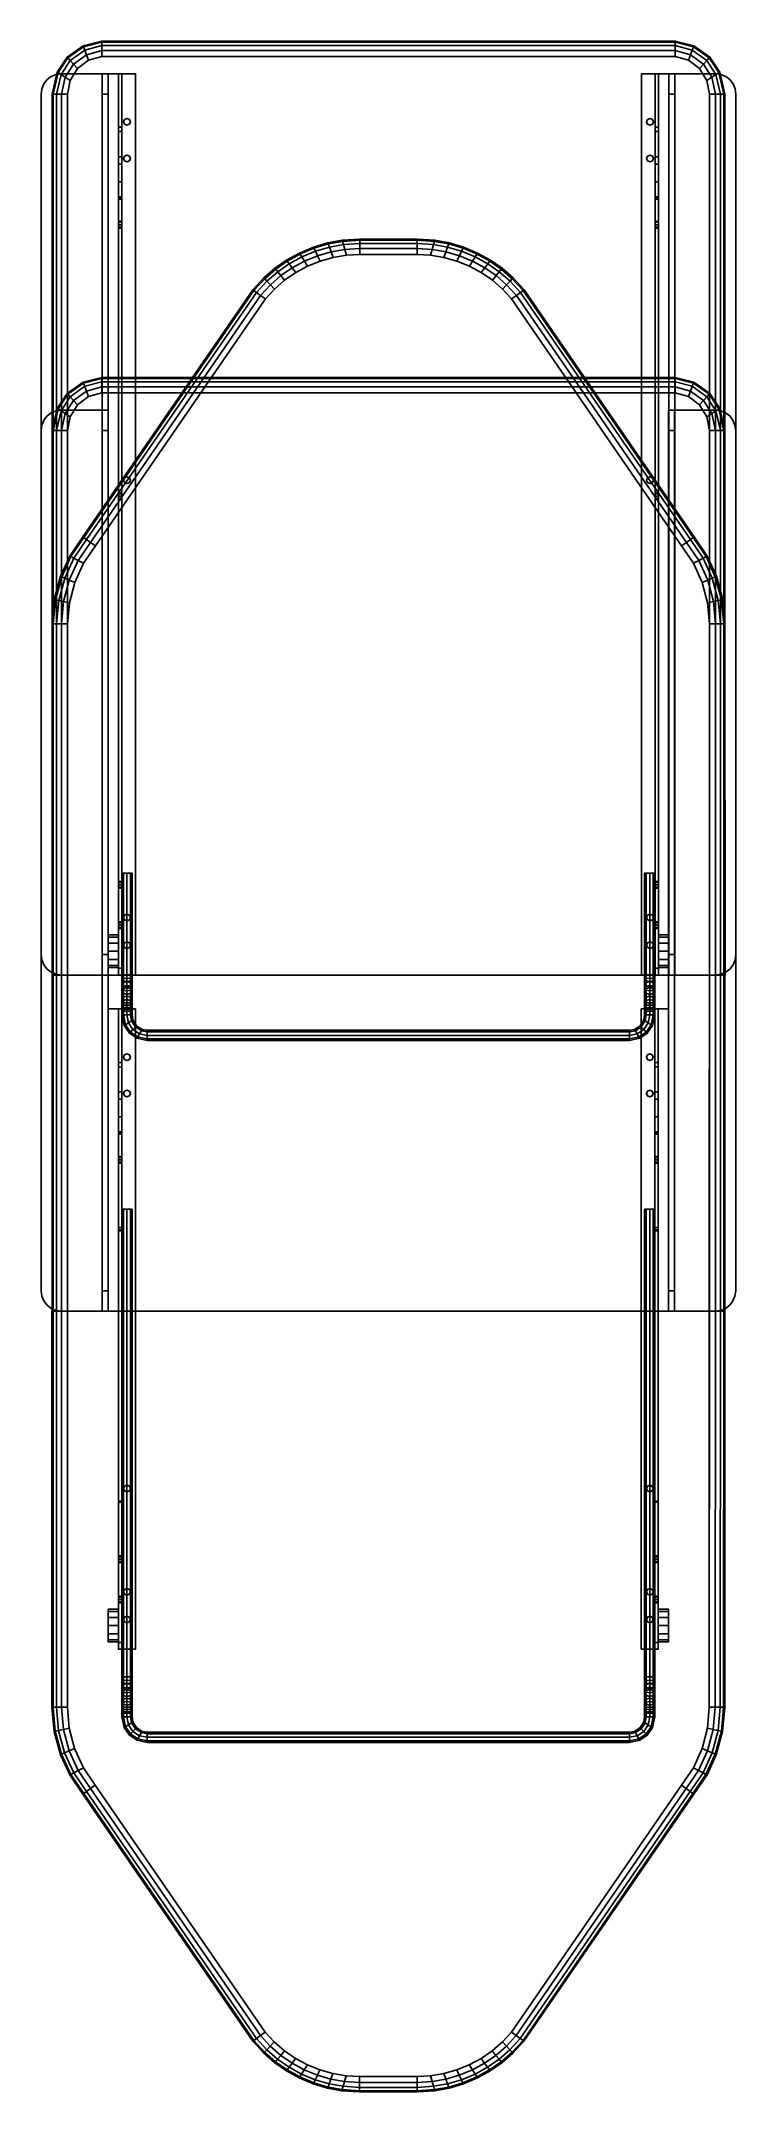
# Model space of a CAD drawing. Extents: x 0 to 341, y -1007 to 0.
import ezdxf

# ---------------------------------------------------------------- set-up
doc = ezdxf.new("R2010")
doc.units = 0
for name, color, linetype in [('ACESSORIO_ABERTO', 253, 'CONTINUOUS'), ('ACESSORIO_FECHADO', 253, 'CONTINUOUS'), ('TABUA_ABERTO', 7, 'CONTINUOUS'), ('TABUA_FECHADO', 7, 'CONTINUOUS')]:
    doc.layers.add(name, color=color, linetype=linetype)

msp = doc.modelspace()

# ---------------------------------------------------------------- linework, layer by layer
at = {"layer": 'ACESSORIO_ABERTO'}
for points, invisible_edges in [([(9.99999, -623.535, 3), (7.41181, -623.1942, 3), (7.41181, -181.4782, 3), (9.99999, -181.1375, 3)], 10), ([(9.99999, -623.535), (7.41181, -623.1942), (7.41181, -181.4782), (9.99999, -181.1375)], 10), ([(7.41181, -181.4782), (9.99999, -181.1375), (9.99999, -181.1375, 3), (7.41181, -181.4782, 3)], 8), ([(9.99999, -181.1375, 3), (29.99999, -181.1375, 3), (29.99999, -623.535, 3), (9.99999, -623.535, 3)], 8), ([(9.99999, -181.1375), (29.99999, -181.1375), (29.99999, -623.535), (9.99999, -623.535)], 8), ([(29.99999, -181.4782, 32.58819), (29.99999, -181.1375, 30), (32.99999, -181.1375, 30), (32.99999, -181.4782, 32.58819)], 8), ([(29.99999, -623.535, 30), (29.99999, -623.1942, 32.58819), (29.99999, -181.4782, 32.58819), (29.99999, -181.1375, 30)], 10), ([(29.99999, -181.1375, 30), (29.99999, -181.1375), (29.99999, -623.535), (29.99999, -623.535, 30)], 8), ([(32.99999, -181.1375, 30), (32.99999, -181.1375), (32.99999, -623.535), (32.99999, -623.535, 30)], 8), ([(32.99999, -623.535, 30), (32.99999, -623.1942, 32.58819), (32.99999, -181.4782, 32.58819), (32.99999, -181.1375, 30)], 10), ([(307.7914, -623.535, 30), (307.7914, -623.1942, 32.58819), (307.7914, -181.4782, 32.58819), (307.7914, -181.1375, 30)], 10), ([(307.7914, -181.1375, 30), (307.7914, -181.1375), (307.7914, -623.535), (307.7914, -623.535, 30)], 8), ([(310.7914, -181.4782, 32.58819), (310.7914, -181.1375, 30), (307.7914, -181.1375, 30), (307.7914, -181.4782, 32.58819)], 8), ([(330.7914, -181.1375), (310.7914, -181.1375), (310.7914, -623.535), (330.7914, -623.535)], 8), ([(330.7914, -181.1375, 3), (310.7914, -181.1375, 3), (310.7914, -623.535, 3), (330.7914, -623.535, 3)], 8), ([(310.7914, -181.1375, 30), (310.7914, -181.1375), (310.7914, -623.535), (310.7914, -623.535, 30)], 8), ([(310.7914, -623.535, 30), (310.7914, -623.1942, 32.58819), (310.7914, -181.4782, 32.58819), (310.7914, -181.1375, 30)], 10), ([(333.3795, -181.4782), (330.7914, -181.1375), (330.7914, -181.1375, 3), (333.3795, -181.4782, 3)], 8), ([(330.7914, -623.535), (333.3795, -623.1942), (333.3795, -181.4782), (330.7914, -181.1375)], 10), ([(330.7914, -623.535, 3), (333.3795, -623.1942, 3), (333.3795, -181.4782, 3), (330.7914, -181.1375, 3)], 10), ([(0.34074, -188.5493, 3), (0, -191.1375, 3), (0, -613.535, 3), (0.34074, -616.1231, 3)], 8), ([(0.34074, -188.5493), (0, -191.1375), (0, -613.535), (0.34074, -616.1231)], 8), ([(0, -191.1375), (0.34074, -188.5493), (0.34074, -188.5493, 3), (0, -191.1375, 3)], 2), ([(0.34074, -616.1231, 3), (1.33974, -618.535, 3), (1.33974, -186.1375, 3), (0.34074, -188.5493, 3)], 10), ([(0.34074, -616.1231), (1.33974, -618.535), (1.33974, -186.1375), (0.34074, -188.5493)], 10), ([(0.34074, -188.5493), (1.33974, -186.1375), (1.33974, -186.1375, 3), (0.34074, -188.5493, 3)], 10), ([(2.92893, -184.0664, 3), (1.33974, -186.1375, 3), (1.33974, -618.535, 3), (2.92893, -620.606, 3)], 10), ([(2.92893, -184.0664), (1.33974, -186.1375), (1.33974, -618.535), (2.92893, -620.606)], 10), ([(1.33974, -186.1375), (2.92893, -184.0664), (2.92893, -184.0664, 3), (1.33974, -186.1375, 3)], 10), ([(4.99999, -622.1952, 3), (2.92893, -620.606, 3), (2.92893, -184.0664, 3), (4.99999, -182.4772, 3)], 10), ([(4.99999, -622.1952), (2.92893, -620.606), (2.92893, -184.0664), (4.99999, -182.4772)], 10), ([(2.92893, -184.0664), (4.99999, -182.4772), (4.99999, -182.4772, 3), (2.92893, -184.0664, 3)], 10), ([(7.41181, -181.4782, 3), (4.99999, -182.4772, 3), (4.99999, -622.1952, 3), (7.41181, -623.1942, 3)], 10), ([(7.41181, -181.4782), (4.99999, -182.4772), (4.99999, -622.1952), (7.41181, -623.1942)], 10), ([(4.99999, -182.4772), (7.41181, -181.4782), (7.41181, -181.4782, 3), (4.99999, -182.4772, 3)], 10), ([(29.99999, -182.4772, 35), (29.99999, -181.4782, 32.58819), (32.99999, -181.4782, 32.58819), (32.99999, -182.4772, 35)], 10), ([(29.99999, -181.4782, 32.58819), (29.99999, -182.4772, 35), (29.99999, -622.1952, 35), (29.99999, -623.1942, 32.58819)], 10), ([(29.99999, -184.0664, 37.07107), (29.99999, -182.4772, 35), (32.99999, -182.4772, 35), (32.99999, -184.0664, 37.07107)], 10), ([(29.99999, -622.1952, 35), (29.99999, -620.606, 37.07107), (29.99999, -184.0664, 37.07107), (29.99999, -182.4772, 35)], 10), ([(29.99999, -186.1375, 38.66026), (29.99999, -184.0664, 37.07107), (32.99999, -184.0664, 37.07107), (32.99999, -186.1375, 38.66026)], 10), ([(29.99999, -184.0664, 37.07107), (29.99999, -186.1375, 38.66026), (29.99999, -618.535, 38.66026), (29.99999, -620.606, 37.07107)], 10), ([(29.99999, -188.5493, 39.65926), (29.99999, -186.1375, 38.66026), (32.99999, -186.1375, 38.66026), (32.99999, -188.5493, 39.65926)], 10), ([(29.99999, -616.1231, 39.65926), (29.99999, -618.535, 38.66026), (29.99999, -186.1375, 38.66026), (29.99999, -188.5493, 39.65926)], 10), ([(29.99999, -191.1375, 40), (29.99999, -188.5493, 39.65926), (32.99999, -188.5493, 39.65926), (32.99999, -191.1375, 40)], 2), ([(29.99999, -188.5493, 39.65926), (29.99999, -191.1375, 40), (29.99999, -613.535, 40), (29.99999, -616.1231, 39.65926)], 8), ([(32.99999, -181.4782, 32.58819), (32.99999, -182.4772, 35), (32.99999, -622.1952, 35), (32.99999, -623.1942, 32.58819)], 10), ([(32.99999, -622.1952, 35), (32.99999, -620.606, 37.07107), (32.99999, -184.0664, 37.07107), (32.99999, -182.4772, 35)], 10), ([(32.99999, -184.0664, 37.07107), (32.99999, -186.1375, 38.66026), (32.99999, -618.535, 38.66026), (32.99999, -620.606, 37.07107)], 10), ([(32.99999, -616.1231, 39.65926), (32.99999, -618.535, 38.66026), (32.99999, -186.1375, 38.66026), (32.99999, -188.5493, 39.65926)], 10), ([(32.99999, -188.5493, 39.65926), (32.99999, -191.1375, 40), (32.99999, -613.535, 40), (32.99999, -616.1231, 39.65926)], 8), ([(307.7914, -181.4782, 32.58819), (307.7914, -182.4772, 35), (307.7914, -622.1952, 35), (307.7914, -623.1942, 32.58819)], 10), ([(310.7914, -182.4772, 35), (310.7914, -181.4782, 32.58819), (307.7914, -181.4782, 32.58819), (307.7914, -182.4772, 35)], 10), ([(307.7914, -622.1952, 35), (307.7914, -620.606, 37.07107), (307.7914, -184.0664, 37.07107), (307.7914, -182.4772, 35)], 10), ([(310.7914, -184.0664, 37.07107), (310.7914, -182.4772, 35), (307.7914, -182.4772, 35), (307.7914, -184.0664, 37.07107)], 10), ([(307.7914, -184.0664, 37.07107), (307.7914, -186.1375, 38.66026), (307.7914, -618.535, 38.66026), (307.7914, -620.606, 37.07107)], 10), ([(310.7914, -186.1375, 38.66026), (310.7914, -184.0664, 37.07107), (307.7914, -184.0664, 37.07107), (307.7914, -186.1375, 38.66026)], 10), ([(307.7914, -616.1231, 39.65926), (307.7914, -618.535, 38.66026), (307.7914, -186.1375, 38.66026), (307.7914, -188.5493, 39.65926)], 10), ([(310.7914, -188.5493, 39.65926), (310.7914, -186.1375, 38.66026), (307.7914, -186.1375, 38.66026), (307.7914, -188.5493, 39.65926)], 10), ([(307.7914, -188.5493, 39.65926), (307.7914, -191.1375, 40), (307.7914, -613.535, 40), (307.7914, -616.1231, 39.65926)], 8), ([(310.7914, -191.1375, 40), (310.7914, -188.5493, 39.65926), (307.7914, -188.5493, 39.65926), (307.7914, -191.1375, 40)], 2), ([(310.7914, -181.4782, 32.58819), (310.7914, -182.4772, 35), (310.7914, -622.1952, 35), (310.7914, -623.1942, 32.58819)], 10), ([(310.7914, -622.1952, 35), (310.7914, -620.606, 37.07107), (310.7914, -184.0664, 37.07107), (310.7914, -182.4772, 35)], 10), ([(310.7914, -184.0664, 37.07107), (310.7914, -186.1375, 38.66026), (310.7914, -618.535, 38.66026), (310.7914, -620.606, 37.07107)], 10), ([(310.7914, -616.1231, 39.65926), (310.7914, -618.535, 38.66026), (310.7914, -186.1375, 38.66026), (310.7914, -188.5493, 39.65926)], 10), ([(310.7914, -188.5493, 39.65926), (310.7914, -191.1375, 40), (310.7914, -613.535, 40), (310.7914, -616.1231, 39.65926)], 8), ([(335.7914, -182.4772), (333.3795, -181.4782), (333.3795, -181.4782, 3), (335.7914, -182.4772, 3)], 10), ([(333.3795, -181.4782), (335.7914, -182.4772), (335.7914, -622.1952), (333.3795, -623.1942)], 10), ([(333.3795, -181.4782, 3), (335.7914, -182.4772, 3), (335.7914, -622.1952, 3), (333.3795, -623.1942, 3)], 10), ([(337.8624, -184.0664), (335.7914, -182.4772), (335.7914, -182.4772, 3), (337.8624, -184.0664, 3)], 10), ([(335.7914, -622.1952), (337.8624, -620.606), (337.8624, -184.0664), (335.7914, -182.4772)], 10), ([(335.7914, -622.1952, 3), (337.8624, -620.606, 3), (337.8624, -184.0664, 3), (335.7914, -182.4772, 3)], 10), ([(339.4516, -186.1375), (337.8624, -184.0664), (337.8624, -184.0664, 3), (339.4516, -186.1375, 3)], 10), ([(337.8624, -184.0664), (339.4516, -186.1375), (339.4516, -618.535), (337.8624, -620.606)], 10), ([(337.8624, -184.0664, 3), (339.4516, -186.1375, 3), (339.4516, -618.535, 3), (337.8624, -620.606, 3)], 10), ([(340.4506, -188.5493), (339.4516, -186.1375), (339.4516, -186.1375, 3), (340.4506, -188.5493, 3)], 10), ([(340.4506, -616.1231), (339.4516, -618.535), (339.4516, -186.1375), (340.4506, -188.5493)], 10), ([(340.4506, -616.1231, 3), (339.4516, -618.535, 3), (339.4516, -186.1375, 3), (340.4506, -188.5493, 3)], 10), ([(340.7914, -191.1375), (340.4506, -188.5493), (340.4506, -188.5493, 3), (340.7914, -191.1375, 3)], 2), ([(340.4506, -188.5493), (340.7914, -191.1375), (340.7914, -613.535), (340.4506, -616.1231)], 8), ([(340.4506, -188.5493, 3), (340.7914, -191.1375, 3), (340.7914, -613.535, 3), (340.4506, -616.1231, 3)], 8), ([(39.664, -475.1375, 21.64), (33.008, -475.1375, 21.64), (33.008, -475.1375, 19.976), (39.664, -475.1375, 19.976)], 2), ([(46.32, -497.1482, 5), (38, -497.1482, 5), (38, -475.1375, 5), (46.32, -475.1375, 5)], 1), ([(38, -475.1375, 21.64), (38, -475.1375, 5), (38, -501.4184, 5), (38, -501.4184, 21.64)], 4), ([(39.664, -475.1375, 21.64), (39.664, -475.1375, 6.664), (39.664, -501.4184, 6.664), (39.664, -501.4184, 21.64)], 4), ([(46.32, -497.1482, 6.664), (39.664, -497.1482, 6.664), (39.664, -475.1375, 6.664), (46.32, -475.1375, 6.664)], 1), ([(294.4713, -497.1482, 6.664), (301.1273, -497.1482, 6.664), (301.1273, -475.1375, 6.664), (294.4713, -475.1375, 6.664)], 1), ([(294.4713, -497.1482, 5), (302.7914, -497.1482, 5), (302.7914, -475.1375, 5), (294.4713, -475.1375, 5)], 1), ([(301.1273, -475.1375, 21.64), (307.7833, -475.1375, 21.64), (307.7833, -475.1375, 19.976), (301.1273, -475.1375, 19.976)], 2), ([(301.1273, -475.1375, 21.64), (301.1273, -475.1375, 6.664), (301.1273, -501.4184, 6.664), (301.1273, -501.4184, 21.64)], 4), ([(302.7914, -475.1375, 21.64), (302.7914, -475.1375, 5), (302.7914, -501.4184, 5), (302.7914, -501.4184, 21.64)], 4), ([(38, -497.6355, 5), (40.98337, -497.6355, 5), (42.15998, -497.1482, 5), (38, -497.1482, 5)], 7), ([(38, -498.8122, 5), (40.49599, -498.8122, 5), (40.98337, -497.6355, 5), (38, -497.6355, 5)], 5), ([(38, -498.8122, 5), (40.49599, -498.8122, 5), (40.98337, -499.9887, 5), (38, -499.9887, 5)], 5), ([(38, -499.9887, 5), (40.98337, -499.9887, 5), (42.15998, -500.4762, 5), (38, -500.4762, 5)], 7), ([(46.32, -515.0532, 5), (38, -515.0532, 5), (38, -500.4762, 5), (46.32, -500.4762, 5)], 5), ([(38, -501.4184, 5), (38, -501.4184, 9.59398), (38, -503.5514, 9.59398), (38, -503.5514, 5)], 5), ([(38, -501.4184, 21.64), (38, -501.4184, 17.98061), (38, -503.5514, 17.98061), (38, -503.5514, 21.64)], 5), ([(39.664, -497.6355, 6.664), (40.98337, -497.6355, 6.664), (42.15998, -497.1482, 6.664), (39.664, -497.1482, 6.664)], 5), ([(39.664, -498.8122, 6.664), (40.49599, -498.8122, 6.664), (40.98337, -497.6355, 6.664), (39.664, -497.6355, 6.664)], 5), ([(39.664, -498.8122, 6.664), (40.49599, -498.8122, 6.664), (40.98337, -499.9887, 6.664), (39.664, -499.9887, 6.664)], 5), ([(39.664, -499.9887, 6.664), (40.98337, -499.9887, 6.664), (42.15998, -500.4762, 6.664), (39.664, -500.4762, 6.664)], 5), ([(46.32, -515.0532, 6.664), (39.664, -515.0532, 6.664), (39.664, -500.4762, 6.664), (46.32, -500.4762, 6.664)], 5), ([(39.664, -501.4184, 6.664), (39.664, -501.4184, 9.59398), (39.664, -503.5514, 9.59398), (39.664, -503.5514, 6.664)], 5), ([(39.664, -501.4184, 21.64), (39.664, -501.4184, 17.98061), (39.664, -503.5514, 17.98061), (39.664, -503.5514, 21.64)], 5), ([(46.32, -497.6355, 5), (43.33662, -497.6355, 5), (42.15998, -497.1482, 5), (46.32, -497.1482, 5)], 7), ([(46.32, -497.6355, 6.664), (43.33662, -497.6355, 6.664), (42.15998, -497.1482, 6.664), (46.32, -497.1482, 6.664)], 5), ([(46.32, -499.9887, 5), (43.33662, -499.9887, 5), (42.15998, -500.4762, 5), (46.32, -500.4762, 5)], 7), ([(46.32, -499.9887, 6.664), (43.33662, -499.9887, 6.664), (42.15998, -500.4762, 6.664), (46.32, -500.4762, 6.664)], 5), ([(46.32, -497.6355, 5), (43.33662, -497.6355, 5), (43.82399, -498.8122, 5), (46.32, -498.8122, 5)], 5), ([(46.32, -497.6355, 6.664), (43.33662, -497.6355, 6.664), (43.82399, -498.8122, 6.664), (46.32, -498.8122, 6.664)], 5), ([(46.32, -498.8122, 5), (43.82399, -498.8122, 5), (43.33662, -499.9887, 5), (46.32, -499.9887, 5)], 5), ([(46.32, -498.8122, 6.664), (43.82399, -498.8122, 6.664), (43.33662, -499.9887, 6.664), (46.32, -499.9887, 6.664)], 5), ([(294.4713, -497.6355, 6.664), (297.4547, -497.6355, 6.664), (298.6313, -497.1482, 6.664), (294.4713, -497.1482, 6.664)], 5), ([(294.4713, -497.6355, 5), (297.4547, -497.6355, 5), (298.6313, -497.1482, 5), (294.4713, -497.1482, 5)], 7), ([(294.4713, -497.6355, 6.664), (297.4547, -497.6355, 6.664), (296.9673, -498.8122, 6.664), (294.4713, -498.8122, 6.664)], 5), ([(294.4713, -497.6355, 5), (297.4547, -497.6355, 5), (296.9673, -498.8122, 5), (294.4713, -498.8122, 5)], 5), ([(294.4713, -498.8122, 6.664), (296.9673, -498.8122, 6.664), (297.4547, -499.9887, 6.664), (294.4713, -499.9887, 6.664)], 5), ([(294.4713, -498.8122, 5), (296.9673, -498.8122, 5), (297.4547, -499.9887, 5), (294.4713, -499.9887, 5)], 5), ([(294.4713, -499.9887, 6.664), (297.4547, -499.9887, 6.664), (298.6313, -500.4762, 6.664), (294.4713, -500.4762, 6.664)], 5), ([(294.4713, -499.9887, 5), (297.4547, -499.9887, 5), (298.6313, -500.4762, 5), (294.4713, -500.4762, 5)], 7), ([(294.4713, -515.0532, 6.664), (301.1273, -515.0532, 6.664), (301.1273, -500.4762, 6.664), (294.4713, -500.4762, 6.664)], 5), ([(294.4713, -515.0532, 5), (302.7914, -515.0532, 5), (302.7914, -500.4762, 5), (294.4713, -500.4762, 5)], 5), ([(301.1273, -497.6355, 6.664), (299.808, -497.6355, 6.664), (298.6313, -497.1482, 6.664), (301.1273, -497.1482, 6.664)], 5), ([(302.7914, -497.6355, 5), (299.808, -497.6355, 5), (298.6313, -497.1482, 5), (302.7914, -497.1482, 5)], 7), ([(301.1273, -499.9887, 6.664), (299.808, -499.9887, 6.664), (298.6313, -500.4762, 6.664), (301.1273, -500.4762, 6.664)], 5), ([(302.7914, -499.9887, 5), (299.808, -499.9887, 5), (298.6313, -500.4762, 5), (302.7914, -500.4762, 5)], 7), ([(301.1273, -498.8122, 6.664), (300.2953, -498.8122, 6.664), (299.808, -497.6355, 6.664), (301.1273, -497.6355, 6.664)], 5), ([(302.7914, -498.8122, 5), (300.2953, -498.8122, 5), (299.808, -497.6355, 5), (302.7914, -497.6355, 5)], 5), ([(301.1273, -498.8122, 6.664), (300.2953, -498.8122, 6.664), (299.808, -499.9887, 6.664), (301.1273, -499.9887, 6.664)], 5), ([(302.7914, -498.8122, 5), (300.2953, -498.8122, 5), (299.808, -499.9887, 5), (302.7914, -499.9887, 5)], 5), ([(301.1273, -501.4184, 21.64), (301.1273, -501.4184, 17.98061), (301.1273, -503.5514, 17.98061), (301.1273, -503.5514, 21.64)], 5), ([(301.1273, -501.4184, 6.664), (301.1273, -501.4184, 9.59398), (301.1273, -503.5514, 9.59398), (301.1273, -503.5514, 6.664)], 5), ([(302.7914, -501.4184, 21.64), (302.7914, -501.4184, 17.98061), (302.7914, -503.5514, 17.98061), (302.7914, -503.5514, 21.64)], 5), ([(302.7914, -501.4184, 5), (302.7914, -501.4184, 9.59398), (302.7914, -503.5514, 9.59398), (302.7914, -503.5514, 5)], 5), ([(38, -503.5514, 5), (38, -503.5514, 11.36083), (38, -519.4745, 11.77683), (38, -519.4745, 5)], 5), ([(38, -503.5514, 21.64), (38, -503.5514, 15.84919), (38, -515.8114, 16.21475), (38, -515.8114, 21.64)], 5), ([(39.664, -503.5514, 6.664), (39.664, -503.5514, 11.36083), (39.664, -519.4745, 11.77683), (39.664, -519.4745, 6.664)], 5), ([(39.664, -503.5514, 21.64), (39.664, -503.5514, 15.84919), (39.664, -515.8114, 16.21475), (39.664, -515.8114, 21.64)], 5), ([(301.1273, -503.5514, 21.64), (301.1273, -503.5514, 15.84919), (301.1273, -515.8114, 16.21475), (301.1273, -515.8114, 21.64)], 5), ([(301.1273, -503.5514, 6.664), (301.1273, -503.5514, 11.36083), (301.1273, -519.4745, 11.77683), (301.1273, -519.4745, 6.664)], 5), ([(302.7914, -503.5514, 21.64), (302.7914, -503.5514, 15.84919), (302.7914, -515.8114, 16.21475), (302.7914, -515.8114, 21.64)], 5), ([(302.7914, -503.5514, 5), (302.7914, -503.5514, 11.36083), (302.7914, -519.4745, 11.77683), (302.7914, -519.4745, 5)], 5), ([(38, -515.5406, 5), (40.98337, -515.5406, 5), (42.15998, -515.0532, 5), (38, -515.0532, 5)], 7), ([(38, -516.7172, 5), (40.49599, -516.7172, 5), (40.98337, -515.5406, 5), (38, -515.5406, 5)], 5), ([(38, -515.8114, 21.64), (38, -515.8114, 16.21475), (38, -528.1225, 15.38176), (38, -528.1225, 21.64)], 5), ([(38, -516.7172, 5), (40.49599, -516.7172, 5), (40.98337, -517.8939, 5), (38, -517.8939, 5)], 5), ([(38, -517.8939, 5), (40.98337, -517.8939, 5), (42.15998, -518.3812, 5), (38, -518.3812, 5)], 7), ([(46.32, -708.8992, 5), (38, -708.8992, 5), (38, -518.3812, 5), (46.32, -518.3812, 5)], 5), ([(38, -519.4745, 5), (38, -519.4745, 11.77683), (38, -535.4714, 12.19283), (38, -535.4714, 5)], 5), ([(39.664, -515.5406, 6.664), (40.98337, -515.5406, 6.664), (42.15998, -515.0532, 6.664), (39.664, -515.0532, 6.664)], 5), ([(39.664, -516.7172, 6.664), (40.49599, -516.7172, 6.664), (40.98337, -515.5406, 6.664), (39.664, -515.5406, 6.664)], 5), ([(39.664, -515.8114, 21.64), (39.664, -515.8114, 16.21475), (39.664, -528.1225, 15.38176), (39.664, -528.1225, 21.64)], 5), ([(39.664, -516.7172, 6.664), (40.49599, -516.7172, 6.664), (40.98337, -517.8939, 6.664), (39.664, -517.8939, 6.664)], 5), ([(39.664, -517.8939, 6.664), (40.98337, -517.8939, 6.664), (42.15998, -518.3812, 6.664), (39.664, -518.3812, 6.664)], 5), ([(46.32, -708.8992, 6.664), (39.664, -708.8992, 6.664), (39.664, -518.3812, 6.664), (46.32, -518.3812, 6.664)], 5), ([(39.664, -519.4745, 6.664), (39.664, -519.4745, 11.77683), (39.664, -535.4714, 12.19283), (39.664, -535.4714, 6.664)], 5), ([(46.32, -515.5406, 6.664), (43.33662, -515.5406, 6.664), (42.15998, -515.0532, 6.664), (46.32, -515.0532, 6.664)], 5), ([(46.32, -515.5406, 5), (43.33662, -515.5406, 5), (42.15998, -515.0532, 5), (46.32, -515.0532, 5)], 7), ([(46.32, -517.8939, 6.664), (43.33662, -517.8939, 6.664), (42.15998, -518.3812, 6.664), (46.32, -518.3812, 6.664)], 5), ([(46.32, -517.8939, 5), (43.33662, -517.8939, 5), (42.15998, -518.3812, 5), (46.32, -518.3812, 5)], 7), ([(46.32, -515.5406, 6.664), (43.33662, -515.5406, 6.664), (43.82399, -516.7172, 6.664), (46.32, -516.7172, 6.664)], 5), ([(46.32, -515.5406, 5), (43.33662, -515.5406, 5), (43.82399, -516.7172, 5), (46.32, -516.7172, 5)], 5), ([(46.32, -516.7172, 6.664), (43.82399, -516.7172, 6.664), (43.33662, -517.8939, 6.664), (46.32, -517.8939, 6.664)], 5), ([(46.32, -516.7172, 5), (43.82399, -516.7172, 5), (43.33662, -517.8939, 5), (46.32, -517.8939, 5)], 5), ([(294.4713, -515.5406, 5), (297.4547, -515.5406, 5), (298.6313, -515.0532, 5), (294.4713, -515.0532, 5)], 7), ([(294.4713, -515.5406, 6.664), (297.4547, -515.5406, 6.664), (298.6313, -515.0532, 6.664), (294.4713, -515.0532, 6.664)], 5), ([(294.4713, -515.5406, 5), (297.4547, -515.5406, 5), (296.9673, -516.7172, 5), (294.4713, -516.7172, 5)], 5), ([(294.4713, -515.5406, 6.664), (297.4547, -515.5406, 6.664), (296.9673, -516.7172, 6.664), (294.4713, -516.7172, 6.664)], 5), ([(294.4713, -516.7172, 5), (296.9673, -516.7172, 5), (297.4547, -517.8939, 5), (294.4713, -517.8939, 5)], 5), ([(294.4713, -516.7172, 6.664), (296.9673, -516.7172, 6.664), (297.4547, -517.8939, 6.664), (294.4713, -517.8939, 6.664)], 5), ([(294.4713, -517.8939, 5), (297.4547, -517.8939, 5), (298.6313, -518.3812, 5), (294.4713, -518.3812, 5)], 7), ([(294.4713, -517.8939, 6.664), (297.4547, -517.8939, 6.664), (298.6313, -518.3812, 6.664), (294.4713, -518.3812, 6.664)], 5), ([(294.4713, -708.8992, 6.664), (301.1273, -708.8992, 6.664), (301.1273, -518.3812, 6.664), (294.4713, -518.3812, 6.664)], 5), ([(294.4713, -708.8992, 5), (302.7914, -708.8992, 5), (302.7914, -518.3812, 5), (294.4713, -518.3812, 5)], 5), ([(302.7914, -515.5406, 5), (299.808, -515.5406, 5), (298.6313, -515.0532, 5), (302.7914, -515.0532, 5)], 7), ([(301.1273, -515.5406, 6.664), (299.808, -515.5406, 6.664), (298.6313, -515.0532, 6.664), (301.1273, -515.0532, 6.664)], 5), ([(302.7914, -517.8939, 5), (299.808, -517.8939, 5), (298.6313, -518.3812, 5), (302.7914, -518.3812, 5)], 7), ([(301.1273, -517.8939, 6.664), (299.808, -517.8939, 6.664), (298.6313, -518.3812, 6.664), (301.1273, -518.3812, 6.664)], 5), ([(302.7914, -516.7172, 5), (300.2953, -516.7172, 5), (299.808, -515.5406, 5), (302.7914, -515.5406, 5)], 5), ([(301.1273, -516.7172, 6.664), (300.2953, -516.7172, 6.664), (299.808, -515.5406, 6.664), (301.1273, -515.5406, 6.664)], 5), ([(302.7914, -516.7172, 5), (300.2953, -516.7172, 5), (299.808, -517.8939, 5), (302.7914, -517.8939, 5)], 5), ([(301.1273, -516.7172, 6.664), (300.2953, -516.7172, 6.664), (299.808, -517.8939, 6.664), (301.1273, -517.8939, 6.664)], 5), ([(301.1273, -515.8114, 21.64), (301.1273, -515.8114, 16.21475), (301.1273, -528.1225, 15.38176), (301.1273, -528.1225, 21.64)], 5), ([(301.1273, -519.4745, 6.664), (301.1273, -519.4745, 11.77683), (301.1273, -535.4714, 12.19283), (301.1273, -535.4714, 6.664)], 5), ([(302.7914, -515.8114, 21.64), (302.7914, -515.8114, 16.21475), (302.7914, -528.1225, 15.38176), (302.7914, -528.1225, 21.64)], 5), ([(302.7914, -519.4745, 5), (302.7914, -519.4745, 11.77683), (302.7914, -535.4714, 12.19283), (302.7914, -535.4714, 5)], 5), ([(38, -528.1225, 21.64), (38, -528.1225, 15.38176), (38, -535.4714, 15.38176), (38, -535.4714, 21.64)], 5), ([(39.664, -528.1225, 21.64), (39.664, -528.1225, 15.38176), (39.664, -535.4714, 15.38176), (39.664, -535.4714, 21.64)], 5), ([(301.1273, -528.1225, 21.64), (301.1273, -528.1225, 15.38176), (301.1273, -535.4714, 15.38176), (301.1273, -535.4714, 21.64)], 5), ([(302.7914, -528.1225, 21.64), (302.7914, -528.1225, 15.38176), (302.7914, -535.4714, 15.38176), (302.7914, -535.4714, 21.64)], 5), ([(38, -547.5455, 21.64), (38, -535.4714, 21.64), (38, -535.4714, 15.38176), (38, -547.5455, 15.38176)], 14), ([(38, -547.5455, 15.38176), (38, -535.4714, 15.38176), (38, -535.9447, 15.14775), (38, -547.5455, 15.14775)], 13), ([(38, -547.5455, 12.42684), (38, -535.9447, 12.42684), (38, -535.4714, 12.19283), (38, -547.5455, 12.19283)], 13), ([(38, -547.5455, 5), (38, -547.5455, 12.19283), (38, -535.4714, 12.19283), (38, -535.4714, 5)], 7), ([(38, -547.5455, 15.14775), (38, -535.9447, 15.14775), (38, -536.3211, 14.77768), (38, -547.5455, 14.77768)], 13), ([(38, -547.5455, 12.79691), (38, -536.3211, 12.79691), (38, -535.9447, 12.42684), (38, -547.5455, 12.42684)], 13), ([(38, -547.5455, 14.77768), (38, -536.3211, 14.77768), (38, -536.5632, 14.30855), (38, -547.5455, 14.30855)], 13), ([(38, -547.5455, 13.26604), (38, -536.5632, 13.26604), (38, -536.3211, 12.79691), (38, -547.5455, 12.79691)], 13), ([(38, -547.5455, 14.30855), (38, -536.5632, 14.30855), (38, -536.6464, 13.78729), (38, -547.5455, 13.78729)], 13), ([(38, -547.5455, 13.78729), (38, -536.6464, 13.78729), (38, -536.5632, 13.26604), (38, -547.5455, 13.26604)], 13), ([(39.664, -547.5455, 6.664), (39.664, -547.5455, 12.19283), (39.664, -535.4714, 12.19283), (39.664, -535.4714, 6.664)], 7), ([(39.664, -547.5455, 12.42684), (39.664, -535.9447, 12.42684), (39.664, -535.4714, 12.19283), (39.664, -547.5455, 12.19283)], 13), ([(39.664, -547.5455, 15.38176), (39.664, -535.4714, 15.38176), (39.664, -535.9447, 15.14775), (39.664, -547.5455, 15.14775)], 13), ([(39.664, -547.5455, 21.64), (39.664, -535.4714, 21.64), (39.664, -535.4714, 15.38176), (39.664, -547.5455, 15.38176)], 14), ([(39.664, -547.5455, 12.79691), (39.664, -536.3211, 12.79691), (39.664, -535.9447, 12.42684), (39.664, -547.5455, 12.42684)], 13), ([(39.664, -547.5455, 15.14775), (39.664, -535.9447, 15.14775), (39.664, -536.3211, 14.77768), (39.664, -547.5455, 14.77768)], 13), ([(39.664, -547.5455, 13.26604), (39.664, -536.5632, 13.26604), (39.664, -536.3211, 12.79691), (39.664, -547.5455, 12.79691)], 13), ([(39.664, -547.5455, 14.77768), (39.664, -536.3211, 14.77768), (39.664, -536.5632, 14.30855), (39.664, -547.5455, 14.30855)], 13), ([(39.664, -547.5455, 13.78729), (39.664, -536.6464, 13.78729), (39.664, -536.5632, 13.26604), (39.664, -547.5455, 13.26604)], 13), ([(39.664, -547.5455, 14.30855), (39.664, -536.5632, 14.30855), (39.664, -536.6464, 13.78729), (39.664, -547.5455, 13.78729)], 13), ([(301.1273, -547.5455, 21.64), (301.1273, -535.4714, 21.64), (301.1273, -535.4714, 15.38176), (301.1273, -547.5455, 15.38176)], 14), ([(301.1273, -547.5455, 15.38176), (301.1273, -535.4714, 15.38176), (301.1273, -535.9447, 15.14775), (301.1273, -547.5455, 15.14775)], 13), ([(301.1273, -547.5455, 12.42684), (301.1273, -535.9447, 12.42684), (301.1273, -535.4714, 12.19283), (301.1273, -547.5455, 12.19283)], 13), ([(301.1273, -547.5455, 6.664), (301.1273, -547.5455, 12.19283), (301.1273, -535.4714, 12.19283), (301.1273, -535.4714, 6.664)], 7), ([(301.1273, -547.5455, 15.14775), (301.1273, -535.9447, 15.14775), (301.1273, -536.3211, 14.77768), (301.1273, -547.5455, 14.77768)], 13), ([(301.1273, -547.5455, 12.79691), (301.1273, -536.3211, 12.79691), (301.1273, -535.9447, 12.42684), (301.1273, -547.5455, 12.42684)], 13), ([(301.1273, -547.5455, 14.77768), (301.1273, -536.3211, 14.77768), (301.1273, -536.5632, 14.30855), (301.1273, -547.5455, 14.30855)], 13), ([(301.1273, -547.5455, 13.26604), (301.1273, -536.5632, 13.26604), (301.1273, -536.3211, 12.79691), (301.1273, -547.5455, 12.79691)], 13), ([(301.1273, -547.5455, 14.30855), (301.1273, -536.5632, 14.30855), (301.1273, -536.6464, 13.78729), (301.1273, -547.5455, 13.78729)], 13), ([(301.1273, -547.5455, 13.78729), (301.1273, -536.6464, 13.78729), (301.1273, -536.5632, 13.26604), (301.1273, -547.5455, 13.26604)], 13), ([(302.7914, -547.5455, 5), (302.7914, -547.5455, 12.19283), (302.7914, -535.4714, 12.19283), (302.7914, -535.4714, 5)], 7), ([(302.7914, -547.5455, 12.42684), (302.7914, -535.9447, 12.42684), (302.7914, -535.4714, 12.19283), (302.7914, -547.5455, 12.19283)], 13), ([(302.7914, -547.5455, 15.38176), (302.7914, -535.4714, 15.38176), (302.7914, -535.9447, 15.14775), (302.7914, -547.5455, 15.14775)], 13), ([(302.7914, -547.5455, 21.64), (302.7914, -535.4714, 21.64), (302.7914, -535.4714, 15.38176), (302.7914, -547.5455, 15.38176)], 14), ([(302.7914, -547.5455, 12.79691), (302.7914, -536.3211, 12.79691), (302.7914, -535.9447, 12.42684), (302.7914, -547.5455, 12.42684)], 13), ([(302.7914, -547.5455, 15.14775), (302.7914, -535.9447, 15.14775), (302.7914, -536.3211, 14.77768), (302.7914, -547.5455, 14.77768)], 13), ([(302.7914, -547.5455, 13.26604), (302.7914, -536.5632, 13.26604), (302.7914, -536.3211, 12.79691), (302.7914, -547.5455, 12.79691)], 13), ([(302.7914, -547.5455, 14.77768), (302.7914, -536.3211, 14.77768), (302.7914, -536.5632, 14.30855), (302.7914, -547.5455, 14.30855)], 13), ([(302.7914, -547.5455, 13.78729), (302.7914, -536.6464, 13.78729), (302.7914, -536.5632, 13.26604), (302.7914, -547.5455, 13.26604)], 13), ([(302.7914, -547.5455, 14.30855), (302.7914, -536.5632, 14.30855), (302.7914, -536.6464, 13.78729), (302.7914, -547.5455, 13.78729)], 13), ([(38, -548.033, 5), (38, -548.033, 11.7329), (38, -547.5455, 12.90952), (38, -547.5455, 5)], 5), ([(38, -548.033, 21.64), (38, -548.033, 14.08615), (38, -547.5455, 12.90952), (38, -547.5455, 21.64)], 5), ([(38, -548.033, 5), (38, -548.033, 11.7329), (38, -549.2096, 11.24552), (38, -549.2096, 5)], 5), ([(38, -548.033, 21.64), (38, -548.033, 14.08615), (38, -549.2096, 14.57352), (38, -549.2096, 21.64)], 5), ([(38, -549.2096, 5), (38, -549.2096, 11.24552), (38, -550.3862, 11.7329), (38, -550.3862, 5)], 5), ([(38, -549.2096, 21.64), (38, -549.2096, 14.57352), (38, -550.3862, 14.08615), (38, -550.3862, 21.64)], 5), ([(38, -550.3862, 5), (38, -550.3862, 11.7329), (38, -550.8736, 12.90952), (38, -550.8736, 5)], 5), ([(38, -550.3862, 21.64), (38, -550.3862, 14.08615), (38, -550.8736, 12.90952), (38, -550.8736, 21.64)], 5), ([(38, -550.8736, 21.64), (38, -550.8736, 5), (38, -716.8116, 5), (38, -716.8116, 21.64)], 5), ([(39.664, -548.033, 6.664), (39.664, -548.033, 11.7329), (39.664, -547.5455, 12.90952), (39.664, -547.5455, 6.664)], 5), ([(39.664, -548.033, 21.64), (39.664, -548.033, 14.08615), (39.664, -547.5455, 12.90952), (39.664, -547.5455, 21.64)], 5), ([(39.664, -548.033, 6.664), (39.664, -548.033, 11.7329), (39.664, -549.2096, 11.24552), (39.664, -549.2096, 6.664)], 5), ([(39.664, -549.2096, 21.64), (39.664, -549.2096, 14.57352), (39.664, -548.033, 14.08615), (39.664, -548.033, 21.64)], 5), ([(39.664, -549.2096, 6.664), (39.664, -549.2096, 11.24552), (39.664, -550.3862, 11.7329), (39.664, -550.3862, 6.664)], 5), ([(39.664, -549.2096, 21.64), (39.664, -549.2096, 14.57352), (39.664, -550.3862, 14.08615), (39.664, -550.3862, 21.64)], 5), ([(39.664, -550.3862, 6.664), (39.664, -550.3862, 11.7329), (39.664, -550.8736, 12.90952), (39.664, -550.8736, 6.664)], 5), ([(39.664, -550.3862, 21.64), (39.664, -550.3862, 14.08615), (39.664, -550.8736, 12.90952), (39.664, -550.8736, 21.64)], 5), ([(39.664, -716.8116, 21.64), (39.664, -716.8116, 6.664), (39.664, -550.8736, 6.664), (39.664, -550.8736, 21.64)], 5), ([(301.1273, -548.033, 21.64), (301.1273, -548.033, 14.08615), (301.1273, -547.5455, 12.90952), (301.1273, -547.5455, 21.64)], 5), ([(301.1273, -548.033, 6.664), (301.1273, -548.033, 11.7329), (301.1273, -547.5455, 12.90952), (301.1273, -547.5455, 6.664)], 5), ([(301.1273, -549.2096, 21.64), (301.1273, -549.2096, 14.57352), (301.1273, -548.033, 14.08615), (301.1273, -548.033, 21.64)], 5), ([(301.1273, -548.033, 6.664), (301.1273, -548.033, 11.7329), (301.1273, -549.2096, 11.24552), (301.1273, -549.2096, 6.664)], 5), ([(301.1273, -549.2096, 21.64), (301.1273, -549.2096, 14.57352), (301.1273, -550.3862, 14.08615), (301.1273, -550.3862, 21.64)], 5), ([(301.1273, -549.2096, 6.664), (301.1273, -549.2096, 11.24552), (301.1273, -550.3862, 11.7329), (301.1273, -550.3862, 6.664)], 5), ([(301.1273, -550.3862, 21.64), (301.1273, -550.3862, 14.08615), (301.1273, -550.8736, 12.90952), (301.1273, -550.8736, 21.64)], 5), ([(301.1273, -550.3862, 6.664), (301.1273, -550.3862, 11.7329), (301.1273, -550.8736, 12.90952), (301.1273, -550.8736, 6.664)], 5), ([(301.1273, -716.8116, 21.64), (301.1273, -716.8116, 6.664), (301.1273, -550.8736, 6.664), (301.1273, -550.8736, 21.64)], 5), ([(302.7914, -548.033, 21.64), (302.7914, -548.033, 14.08615), (302.7914, -547.5455, 12.90952), (302.7914, -547.5455, 21.64)], 5), ([(302.7914, -548.033, 5), (302.7914, -548.033, 11.7329), (302.7914, -547.5455, 12.90952), (302.7914, -547.5455, 5)], 5), ([(302.7914, -548.033, 21.64), (302.7914, -548.033, 14.08615), (302.7914, -549.2096, 14.57352), (302.7914, -549.2096, 21.64)], 5), ([(302.7914, -548.033, 5), (302.7914, -548.033, 11.7329), (302.7914, -549.2096, 11.24552), (302.7914, -549.2096, 5)], 5), ([(302.7914, -549.2096, 21.64), (302.7914, -549.2096, 14.57352), (302.7914, -550.3862, 14.08615), (302.7914, -550.3862, 21.64)], 5), ([(302.7914, -549.2096, 5), (302.7914, -549.2096, 11.24552), (302.7914, -550.3862, 11.7329), (302.7914, -550.3862, 5)], 5), ([(302.7914, -550.3862, 21.64), (302.7914, -550.3862, 14.08615), (302.7914, -550.8736, 12.90952), (302.7914, -550.8736, 21.64)], 5), ([(302.7914, -550.3862, 5), (302.7914, -550.3862, 11.7329), (302.7914, -550.8736, 12.90952), (302.7914, -550.8736, 5)], 5), ([(302.7914, -550.8736, 21.64), (302.7914, -550.8736, 5), (302.7914, -716.8116, 5), (302.7914, -716.8116, 21.64)], 5), ([(40.39622, -573.531, 23.1923), (39.664, -573.5215, 21.42455), (42.164, -573.508, 18.92459), (43.93177, -573.512, 19.65681)], 10), ([(42.164, -573.535, 23.92452), (40.39622, -573.531, 23.1923), (43.93177, -573.512, 19.65681), (44.664, -573.5215, 21.42455)], 10), ([(43.93177, -573.531, 23.1923), (42.164, -573.535, 23.92452), (44.664, -573.5215, 21.42455), (43.93177, -573.531, 23.1923)], 2), ([(298.6273, -573.535, 23.92452), (300.3951, -573.531, 23.1923), (296.8595, -573.512, 19.65681), (296.1273, -573.5215, 21.42455)], 10), ([(296.8595, -573.531, 23.1923), (298.6273, -573.535, 23.92452), (296.1273, -573.5215, 21.42455), (296.8595, -573.531, 23.1923)], 2), ([(300.3951, -573.531, 23.1923), (301.1273, -573.5215, 21.42455), (298.6273, -573.508, 18.92459), (296.8595, -573.512, 19.65681)], 10), ([(38, -582.4757, 5), (38, -582.4757, 11.24552), (38, -583.6523, 11.7329), (38, -583.6523, 5)], 5), ([(38, -717.2991, 5), (38, -717.2991, 11.7329), (38, -582.4757, 11.24552), (38, -582.4757, 5)], 5), ([(38, -717.2991, 21.64), (38, -717.2991, 14.08615), (38, -582.4757, 14.57352), (38, -582.4757, 21.64)], 5), ([(38, -582.4757, 21.64), (38, -582.4757, 14.57352), (38, -583.6523, 14.08615), (38, -583.6523, 21.64)], 5), ([(38, -583.6523, 5), (38, -583.6523, 11.7329), (38, -584.1396, 12.90952), (38, -584.1396, 5)], 5), ([(38, -583.6523, 21.64), (38, -583.6523, 14.08615), (38, -584.1396, 12.90952), (38, -584.1396, 21.64)], 5), ([(39.664, -717.2991, 6.664), (39.664, -717.2991, 11.7329), (39.664, -582.4757, 11.24552), (39.664, -582.4757, 6.664)], 5), ([(39.664, -582.4757, 6.664), (39.664, -582.4757, 11.24552), (39.664, -583.6523, 11.7329), (39.664, -583.6523, 6.664)], 5), ([(39.664, -582.4757, 21.64), (39.664, -582.4757, 14.57352), (39.664, -583.6523, 14.08615), (39.664, -583.6523, 21.64)], 5), ([(39.664, -582.4757, 21.64), (39.664, -582.4757, 14.57352), (39.664, -717.2991, 14.08615), (39.664, -717.2991, 21.64)], 5), ([(39.664, -583.6523, 6.664), (39.664, -583.6523, 11.7329), (39.664, -584.1396, 12.90952), (39.664, -584.1396, 6.664)], 5), ([(39.664, -583.6523, 21.64), (39.664, -583.6523, 14.08615), (39.664, -584.1396, 12.90952), (39.664, -584.1396, 21.64)], 5), ([(301.1273, -582.4757, 21.64), (301.1273, -582.4757, 14.57352), (301.1273, -717.2991, 14.08615), (301.1273, -717.2991, 21.64)], 5), ([(301.1273, -582.4757, 21.64), (301.1273, -582.4757, 14.57352), (301.1273, -583.6523, 14.08615), (301.1273, -583.6523, 21.64)], 5), ([(301.1273, -582.4757, 6.664), (301.1273, -582.4757, 11.24552), (301.1273, -583.6523, 11.7329), (301.1273, -583.6523, 6.664)], 5), ([(301.1273, -717.2991, 6.664), (301.1273, -717.2991, 11.7329), (301.1273, -582.4757, 11.24552), (301.1273, -582.4757, 6.664)], 5), ([(301.1273, -583.6523, 21.64), (301.1273, -583.6523, 14.08615), (301.1273, -584.1396, 12.90952), (301.1273, -584.1396, 21.64)], 5), ([(301.1273, -583.6523, 6.664), (301.1273, -583.6523, 11.7329), (301.1273, -584.1396, 12.90952), (301.1273, -584.1396, 6.664)], 5), ([(302.7914, -582.4757, 21.64), (302.7914, -582.4757, 14.57352), (302.7914, -583.6523, 14.08615), (302.7914, -583.6523, 21.64)], 5), ([(302.7914, -717.2991, 21.64), (302.7914, -717.2991, 14.08615), (302.7914, -582.4757, 14.57352), (302.7914, -582.4757, 21.64)], 5), ([(302.7914, -717.2991, 5), (302.7914, -717.2991, 11.7329), (302.7914, -582.4757, 11.24552), (302.7914, -582.4757, 5)], 5), ([(302.7914, -582.4757, 5), (302.7914, -582.4757, 11.24552), (302.7914, -583.6523, 11.7329), (302.7914, -583.6523, 5)], 5), ([(302.7914, -583.6523, 21.64), (302.7914, -583.6523, 14.08615), (302.7914, -584.1396, 12.90952), (302.7914, -584.1396, 21.64)], 5), ([(302.7914, -583.6523, 5), (302.7914, -583.6523, 11.7329), (302.7914, -584.1396, 12.90952), (302.7914, -584.1396, 5)], 5), ([(38, -584.1396, 21.64), (38, -584.1396, 5), (38, -743.5681, 5), (38, -743.5681, 21.64)], 5), ([(39.664, -743.5681, 21.64), (39.664, -743.5681, 6.664), (39.664, -584.1396, 6.664), (39.664, -584.1396, 21.64)], 5), ([(301.1273, -743.5681, 21.64), (301.1273, -743.5681, 6.664), (301.1273, -584.1396, 6.664), (301.1273, -584.1396, 21.64)], 5), ([(302.7914, -584.1396, 21.64), (302.7914, -584.1396, 5), (302.7914, -743.5681, 5), (302.7914, -743.5681, 21.64)], 5), ([(0, -613.535), (0.34074, -616.1231), (0.34074, -616.1231, 3), (0, -613.535, 3)], 2), ([(29.99999, -613.535, 40), (29.99999, -616.1231, 39.65926), (32.99999, -616.1231, 39.65926), (32.99999, -613.535, 40)], 2), ([(310.7914, -613.535, 40), (310.7914, -616.1231, 39.65926), (307.7914, -616.1231, 39.65926), (307.7914, -613.535, 40)], 2), ([(340.7914, -613.535), (340.4506, -616.1231), (340.4506, -616.1231, 3), (340.7914, -613.535, 3)], 2), ([(0.34074, -616.1231), (1.33974, -618.535), (1.33974, -618.535, 3), (0.34074, -616.1231, 3)], 10), ([(1.33974, -618.535), (2.92893, -620.606), (2.92893, -620.606, 3), (1.33974, -618.535, 3)], 10), ([(2.92893, -620.606), (4.99999, -622.1952), (4.99999, -622.1952, 3), (2.92893, -620.606, 3)], 10), ([(4.99999, -622.1952), (7.41181, -623.1942), (7.41181, -623.1942, 3), (4.99999, -622.1952, 3)], 10), ([(7.58201, -623.535, 52.82838), (5.93816, -623.535, 50.38663), (5.93816, -623.535, 44.61402), (7.58201, -623.535, 42.17226)], 10), ([(7.65156, -623.535, 52.82806), (6.00772, -623.535, 50.38631), (6.00772, -623.535, 44.61369), (7.65156, -623.535, 42.17194)], 10), ([(7.41181, -623.1942), (9.99999, -623.535), (9.99999, -623.535, 3), (7.41181, -623.1942, 3)], 8), ([(10.0389, -623.535, 54.44951), (7.58201, -623.535, 52.82838), (7.58201, -623.535, 42.17226), (10.0389, -623.535, 40.55113)], 10), ([(10.10846, -623.535, 54.44919), (7.65156, -623.535, 52.82806), (7.65156, -623.535, 42.17194), (10.10846, -623.535, 40.55081)], 10), ([(10.0389, -623.535, 54.44951), (12.93044, -623.535, 55.00032), (12.93044, -623.535, 40.00032), (10.0389, -623.535, 40.55113)], 10), ([(10.10846, -623.535, 54.44919), (12.99999, -623.535, 55), (12.99999, -623.535, 40), (10.10846, -623.535, 40.55081)], 10), ([(29.99999, -616.1231, 39.65926), (29.99999, -618.535, 38.66026), (32.99999, -618.535, 38.66026), (32.99999, -616.1231, 39.65926)], 10), ([(29.99999, -618.535, 38.66026), (29.99999, -620.606, 37.07107), (32.99999, -620.606, 37.07107), (32.99999, -618.535, 38.66026)], 10), ([(29.99999, -620.606, 37.07107), (29.99999, -622.1952, 35), (32.99999, -622.1952, 35), (32.99999, -620.606, 37.07107)], 10), ([(29.99999, -622.1952, 35), (29.99999, -623.1942, 32.58819), (32.99999, -623.1942, 32.58819), (32.99999, -622.1952, 35)], 10), ([(29.99999, -623.1942, 32.58819), (29.99999, -623.535, 30), (32.99999, -623.535, 30), (32.99999, -623.1942, 32.58819)], 8), ([(310.7914, -616.1231, 39.65926), (310.7914, -618.535, 38.66026), (307.7914, -618.535, 38.66026), (307.7914, -616.1231, 39.65926)], 10), ([(310.7914, -618.535, 38.66026), (310.7914, -620.606, 37.07107), (307.7914, -620.606, 37.07107), (307.7914, -618.535, 38.66026)], 10), ([(310.7914, -620.606, 37.07107), (310.7914, -622.1952, 35), (307.7914, -622.1952, 35), (307.7914, -620.606, 37.07107)], 10), ([(310.7914, -622.1952, 35), (310.7914, -623.1942, 32.58819), (307.7914, -623.1942, 32.58819), (307.7914, -622.1952, 35)], 10), ([(310.7914, -623.1942, 32.58819), (310.7914, -623.535, 30), (307.7914, -623.535, 30), (307.7914, -623.1942, 32.58819)], 8), ([(327.9305, -623.535, 55.00032), (330.822, -623.535, 54.44951), (330.822, -623.535, 40.55113), (327.9305, -623.535, 40.00032)], 10), ([(330.8915, -623.535, 54.44919), (328, -623.535, 55), (328, -623.535, 40), (330.8915, -623.535, 40.55081)], 10), ([(333.3795, -623.1942), (330.7914, -623.535), (330.7914, -623.535, 3), (333.3795, -623.1942, 3)], 8), ([(330.822, -623.535, 40.55113), (333.2789, -623.535, 42.17226), (333.2789, -623.535, 52.82838), (330.822, -623.535, 54.44951)], 10), ([(330.8915, -623.535, 54.44919), (333.3484, -623.535, 52.82806), (333.3484, -623.535, 42.17194), (330.8915, -623.535, 40.55081)], 10), ([(333.2789, -623.535, 52.82838), (334.9227, -623.535, 50.38663), (334.9227, -623.535, 44.61402), (333.2789, -623.535, 42.17226)], 10), ([(333.3484, -623.535, 52.82806), (334.9923, -623.535, 50.38631), (334.9923, -623.535, 44.61369), (333.3484, -623.535, 42.17194)], 10), ([(335.7914, -622.1952), (333.3795, -623.1942), (333.3795, -623.1942, 3), (335.7914, -622.1952, 3)], 10), ([(337.8624, -620.606), (335.7914, -622.1952), (335.7914, -622.1952, 3), (337.8624, -620.606, 3)], 10), ([(339.4516, -618.535), (337.8624, -620.606), (337.8624, -620.606, 3), (339.4516, -618.535, 3)], 10), ([(340.4506, -616.1231), (339.4516, -618.535), (339.4516, -618.535, 3), (340.4506, -616.1231, 3)], 10), ([(38, -709.3867, 5), (40.98337, -709.3867, 5), (42.15998, -708.8992, 5), (38, -708.8992, 5)], 7), ([(38, -710.5633, 5), (40.49599, -710.5633, 5), (40.98337, -709.3867, 5), (38, -709.3867, 5)], 5), ([(38, -710.5633, 5), (40.49599, -710.5633, 5), (40.98337, -711.74, 5), (38, -711.74, 5)], 5), ([(38, -711.74, 5), (40.98337, -711.74, 5), (42.15998, -712.2275, 5), (38, -712.2275, 5)], 7), ([(46.32, -759.6392, 5), (38, -759.6392, 5), (38, -712.2275, 5), (46.32, -712.2275, 5)], 5), ([(39.664, -709.3867, 6.664), (40.98337, -709.3867, 6.664), (42.15998, -708.8992, 6.664), (39.664, -708.8992, 6.664)], 5), ([(39.664, -710.5633, 6.664), (40.49599, -710.5633, 6.664), (40.98337, -709.3867, 6.664), (39.664, -709.3867, 6.664)], 5), ([(39.664, -710.5633, 6.664), (40.49599, -710.5633, 6.664), (40.98337, -711.74, 6.664), (39.664, -711.74, 6.664)], 5), ([(39.664, -711.74, 6.664), (40.98337, -711.74, 6.664), (42.15998, -712.2275, 6.664), (39.664, -712.2275, 6.664)], 5), ([(46.32, -759.6392, 6.664), (39.664, -759.6392, 6.664), (39.664, -712.2275, 6.664), (46.32, -712.2275, 6.664)], 5), ([(46.32, -709.3867, 6.664), (43.33662, -709.3867, 6.664), (42.15998, -708.8992, 6.664), (46.32, -708.8992, 6.664)], 5), ([(46.32, -709.3867, 5), (43.33662, -709.3867, 5), (42.15998, -708.8992, 5), (46.32, -708.8992, 5)], 7), ([(46.32, -711.74, 6.664), (43.33662, -711.74, 6.664), (42.15998, -712.2275, 6.664), (46.32, -712.2275, 6.664)], 5), ([(46.32, -711.74, 5), (43.33662, -711.74, 5), (42.15998, -712.2275, 5), (46.32, -712.2275, 5)], 7), ([(46.32, -709.3867, 6.664), (43.33662, -709.3867, 6.664), (43.82399, -710.5633, 6.664), (46.32, -710.5633, 6.664)], 5), ([(46.32, -709.3867, 5), (43.33662, -709.3867, 5), (43.82399, -710.5633, 5), (46.32, -710.5633, 5)], 5), ([(46.32, -710.5633, 6.664), (43.82399, -710.5633, 6.664), (43.33662, -711.74, 6.664), (46.32, -711.74, 6.664)], 5), ([(46.32, -710.5633, 5), (43.82399, -710.5633, 5), (43.33662, -711.74, 5), (46.32, -711.74, 5)], 5), ([(294.4713, -709.3867, 5), (297.4547, -709.3867, 5), (298.6313, -708.8992, 5), (294.4713, -708.8992, 5)], 7), ([(294.4713, -709.3867, 6.664), (297.4547, -709.3867, 6.664), (298.6313, -708.8992, 6.664), (294.4713, -708.8992, 6.664)], 5), ([(294.4713, -709.3867, 5), (297.4547, -709.3867, 5), (296.9673, -710.5633, 5), (294.4713, -710.5633, 5)], 5), ([(294.4713, -709.3867, 6.664), (297.4547, -709.3867, 6.664), (296.9673, -710.5633, 6.664), (294.4713, -710.5633, 6.664)], 5), ([(294.4713, -710.5633, 5), (296.9673, -710.5633, 5), (297.4547, -711.74, 5), (294.4713, -711.74, 5)], 5), ([(294.4713, -710.5633, 6.664), (296.9673, -710.5633, 6.664), (297.4547, -711.74, 6.664), (294.4713, -711.74, 6.664)], 5), ([(294.4713, -711.74, 5), (297.4547, -711.74, 5), (298.6313, -712.2275, 5), (294.4713, -712.2275, 5)], 7), ([(294.4713, -711.74, 6.664), (297.4547, -711.74, 6.664), (298.6313, -712.2275, 6.664), (294.4713, -712.2275, 6.664)], 5), ([(294.4713, -759.6392, 6.664), (301.1273, -759.6392, 6.664), (301.1273, -712.2275, 6.664), (294.4713, -712.2275, 6.664)], 5), ([(294.4713, -759.6392, 5), (302.7914, -759.6392, 5), (302.7914, -712.2275, 5), (294.4713, -712.2275, 5)], 5), ([(302.7914, -709.3867, 5), (299.808, -709.3867, 5), (298.6313, -708.8992, 5), (302.7914, -708.8992, 5)], 7), ([(301.1273, -709.3867, 6.664), (299.808, -709.3867, 6.664), (298.6313, -708.8992, 6.664), (301.1273, -708.8992, 6.664)], 5), ([(302.7914, -711.74, 5), (299.808, -711.74, 5), (298.6313, -712.2275, 5), (302.7914, -712.2275, 5)], 7), ([(301.1273, -711.74, 6.664), (299.808, -711.74, 6.664), (298.6313, -712.2275, 6.664), (301.1273, -712.2275, 6.664)], 5), ([(302.7914, -710.5633, 5), (300.2953, -710.5633, 5), (299.808, -709.3867, 5), (302.7914, -709.3867, 5)], 5), ([(301.1273, -710.5633, 6.664), (300.2953, -710.5633, 6.664), (299.808, -709.3867, 6.664), (301.1273, -709.3867, 6.664)], 5), ([(302.7914, -710.5633, 5), (300.2953, -710.5633, 5), (299.808, -711.74, 5), (302.7914, -711.74, 5)], 5), ([(301.1273, -710.5633, 6.664), (300.2953, -710.5633, 6.664), (299.808, -711.74, 6.664), (301.1273, -711.74, 6.664)], 5), ([(38, -717.2991, 5), (38, -717.2991, 11.7329), (38, -716.8116, 12.90952), (38, -716.8116, 5)], 5), ([(38, -717.2991, 21.64), (38, -717.2991, 14.08615), (38, -716.8116, 12.90952), (38, -716.8116, 21.64)], 5), ([(39.664, -717.2991, 6.664), (39.664, -717.2991, 11.7329), (39.664, -716.8116, 12.90952), (39.664, -716.8116, 6.664)], 5), ([(39.664, -717.2991, 21.64), (39.664, -717.2991, 14.08615), (39.664, -716.8116, 12.90952), (39.664, -716.8116, 21.64)], 5), ([(301.1273, -717.2991, 21.64), (301.1273, -717.2991, 14.08615), (301.1273, -716.8116, 12.90952), (301.1273, -716.8116, 21.64)], 5), ([(301.1273, -717.2991, 6.664), (301.1273, -717.2991, 11.7329), (301.1273, -716.8116, 12.90952), (301.1273, -716.8116, 6.664)], 5), ([(302.7914, -717.2991, 21.64), (302.7914, -717.2991, 14.08615), (302.7914, -716.8116, 12.90952), (302.7914, -716.8116, 21.64)], 5), ([(302.7914, -717.2991, 5), (302.7914, -717.2991, 11.7329), (302.7914, -716.8116, 12.90952), (302.7914, -716.8116, 5)], 5), ([(38, -744.0555, 5), (38, -744.0555, 11.7329), (38, -743.5681, 12.90952), (38, -743.5681, 5)], 5), ([(38, -744.0555, 21.64), (38, -744.0555, 14.08615), (38, -743.5681, 12.90952), (38, -743.5681, 21.64)], 5), ([(38, -744.0555, 5), (38, -744.0555, 11.7329), (38, -745.2322, 11.24552), (38, -745.2322, 5)], 5), ([(38, -744.0555, 21.64), (38, -744.0555, 14.08615), (38, -745.2322, 14.57352), (38, -745.2322, 21.64)], 5), ([(39.664, -744.0555, 6.664), (39.664, -744.0555, 11.7329), (39.664, -743.5681, 12.90952), (39.664, -743.5681, 6.664)], 5), ([(39.664, -744.0555, 21.64), (39.664, -744.0555, 14.08615), (39.664, -743.5681, 12.90952), (39.664, -743.5681, 21.64)], 5), ([(39.664, -744.0555, 6.664), (39.664, -744.0555, 11.7329), (39.664, -745.2322, 11.24552), (39.664, -745.2322, 6.664)], 5), ([(39.664, -745.2322, 21.64), (39.664, -745.2322, 14.57352), (39.664, -744.0555, 14.08615), (39.664, -744.0555, 21.64)], 5), ([(301.1273, -744.0555, 21.64), (301.1273, -744.0555, 14.08615), (301.1273, -743.5681, 12.90952), (301.1273, -743.5681, 21.64)], 5), ([(301.1273, -744.0555, 6.664), (301.1273, -744.0555, 11.7329), (301.1273, -743.5681, 12.90952), (301.1273, -743.5681, 6.664)], 5), ([(301.1273, -745.2322, 21.64), (301.1273, -745.2322, 14.57352), (301.1273, -744.0555, 14.08615), (301.1273, -744.0555, 21.64)], 5), ([(301.1273, -744.0555, 6.664), (301.1273, -744.0555, 11.7329), (301.1273, -745.2322, 11.24552), (301.1273, -745.2322, 6.664)], 5), ([(302.7914, -744.0555, 21.64), (302.7914, -744.0555, 14.08615), (302.7914, -743.5681, 12.90952), (302.7914, -743.5681, 21.64)], 5), ([(302.7914, -744.0555, 5), (302.7914, -744.0555, 11.7329), (302.7914, -743.5681, 12.90952), (302.7914, -743.5681, 5)], 5), ([(302.7914, -744.0555, 21.64), (302.7914, -744.0555, 14.08615), (302.7914, -745.2322, 14.57352), (302.7914, -745.2322, 21.64)], 5), ([(302.7914, -744.0555, 5), (302.7914, -744.0555, 11.7329), (302.7914, -745.2322, 11.24552), (302.7914, -745.2322, 5)], 5), ([(38, -745.2322, 5), (38, -745.2322, 11.24552), (38, -746.4087, 11.7329), (38, -746.4087, 5)], 5), ([(38, -745.2322, 21.64), (38, -745.2322, 14.57352), (38, -746.4087, 14.08615), (38, -746.4087, 21.64)], 5), ([(38, -746.4087, 5), (38, -746.4087, 11.7329), (38, -746.8961, 12.90952), (38, -746.8961, 5)], 7), ([(38, -746.4087, 21.64), (38, -746.4087, 14.08615), (38, -746.8961, 12.90952), (38, -746.8961, 21.64)], 5), ([(38, -746.8961, 21.64), (38, -746.8961, 5), (38, -763.4211, 5), (38, -763.4211, 21.64)], 5), ([(39.664, -745.2322, 6.664), (39.664, -745.2322, 11.24552), (39.664, -746.4087, 11.7329), (39.664, -746.4087, 6.664)], 5), ([(39.664, -745.2322, 21.64), (39.664, -745.2322, 14.57352), (39.664, -746.4087, 14.08615), (39.664, -746.4087, 21.64)], 5), ([(39.664, -746.4087, 6.664), (39.664, -746.4087, 11.7329), (39.664, -746.8961, 12.90952), (39.664, -746.8961, 6.664)], 5), ([(39.664, -746.4087, 21.64), (39.664, -746.4087, 14.08615), (39.664, -746.8961, 12.90952), (39.664, -746.8961, 21.64)], 5), ([(39.664, -763.4211, 21.64), (39.664, -763.4211, 6.664), (39.664, -746.8961, 6.664), (39.664, -746.8961, 21.64)], 5), ([(301.1273, -745.2322, 21.64), (301.1273, -745.2322, 14.57352), (301.1273, -746.4087, 14.08615), (301.1273, -746.4087, 21.64)], 5), ([(301.1273, -745.2322, 6.664), (301.1273, -745.2322, 11.24552), (301.1273, -746.4087, 11.7329), (301.1273, -746.4087, 6.664)], 5), ([(301.1273, -746.4087, 21.64), (301.1273, -746.4087, 14.08615), (301.1273, -746.8961, 12.90952), (301.1273, -746.8961, 21.64)], 5), ([(301.1273, -746.4087, 6.664), (301.1273, -746.4087, 11.7329), (301.1273, -746.8961, 12.90952), (301.1273, -746.8961, 6.664)], 5), ([(301.1273, -763.4211, 21.64), (301.1273, -763.4211, 6.664), (301.1273, -746.8961, 6.664), (301.1273, -746.8961, 21.64)], 5), ([(302.7914, -745.2322, 21.64), (302.7914, -745.2322, 14.57352), (302.7914, -746.4087, 14.08615), (302.7914, -746.4087, 21.64)], 5), ([(302.7914, -745.2322, 5), (302.7914, -745.2322, 11.24552), (302.7914, -746.4087, 11.7329), (302.7914, -746.4087, 5)], 5), ([(302.7914, -746.4087, 21.64), (302.7914, -746.4087, 14.08615), (302.7914, -746.8961, 12.90952), (302.7914, -746.8961, 21.64)], 5), ([(302.7914, -746.4087, 5), (302.7914, -746.4087, 11.7329), (302.7914, -746.8961, 12.90952), (302.7914, -746.8961, 5)], 7), ([(302.7914, -746.8961, 21.64), (302.7914, -746.8961, 5), (302.7914, -763.4211, 5), (302.7914, -763.4211, 21.64)], 5), ([(38, -760.1266, 5), (40.98337, -760.1266, 5), (42.15998, -759.6392, 5), (38, -759.6392, 5)], 7), ([(38, -761.3032, 5), (40.49599, -761.3032, 5), (40.98337, -760.1266, 5), (38, -760.1266, 5)], 5), ([(38, -761.3032, 5), (40.49599, -761.3032, 5), (40.98337, -762.4799, 5), (38, -762.4799, 5)], 5), ([(38, -762.4799, 5), (40.98337, -762.4799, 5), (42.15998, -762.9673, 5), (38, -762.9673, 5)], 7), ([(46.32, -773.1849, 5), (38, -773.1849, 5), (38, -762.9673, 5), (46.32, -762.9673, 5)], 5), ([(38, -763.9085, 21.64), (38, -763.9085, 14.08615), (38, -763.4211, 12.90952), (38, -763.4211, 21.64)], 5), ([(38, -763.9085, 5), (38, -763.9085, 11.7329), (38, -763.4211, 12.90952), (38, -763.4211, 5)], 5), ([(38, -763.9085, 21.64), (38, -763.9085, 14.08615), (38, -765.0851, 14.57352), (38, -765.0851, 21.64)], 5), ([(38, -763.9085, 5), (38, -763.9085, 11.7329), (38, -765.0851, 11.24552), (38, -765.0851, 5)], 5), ([(38, -765.0851, 21.64), (38, -765.0851, 14.57352), (38, -766.2617, 14.08615), (38, -766.2617, 21.64)], 5), ([(38, -765.0851, 5), (38, -765.0851, 11.24552), (38, -766.2617, 11.7329), (38, -766.2617, 5)], 5), ([(39.664, -760.1266, 6.664), (40.98337, -760.1266, 6.664), (42.15998, -759.6392, 6.664), (39.664, -759.6392, 6.664)], 5), ([(39.664, -761.3032, 6.664), (40.49599, -761.3032, 6.664), (40.98337, -760.1266, 6.664), (39.664, -760.1266, 6.664)], 5), ([(39.664, -761.3032, 6.664), (40.49599, -761.3032, 6.664), (40.98337, -762.4799, 6.664), (39.664, -762.4799, 6.664)], 5), ([(39.664, -762.4799, 6.664), (40.98337, -762.4799, 6.664), (42.15998, -762.9673, 6.664), (39.664, -762.9673, 6.664)], 5), ([(46.32, -773.1849, 6.664), (39.664, -773.1849, 6.664), (39.664, -762.9673, 6.664), (46.32, -762.9673, 6.664)], 5), ([(39.664, -763.9085, 21.64), (39.664, -763.9085, 14.08615), (39.664, -763.4211, 12.90952), (39.664, -763.4211, 21.64)], 5), ([(39.664, -763.9085, 6.664), (39.664, -763.9085, 11.7329), (39.664, -763.4211, 12.90952), (39.664, -763.4211, 6.664)], 5), ([(39.664, -765.0851, 21.64), (39.664, -765.0851, 14.57352), (39.664, -763.9085, 14.08615), (39.664, -763.9085, 21.64)], 5), ([(39.664, -763.9085, 6.664), (39.664, -763.9085, 11.7329), (39.664, -765.0851, 11.24552), (39.664, -765.0851, 6.664)], 5), ([(39.664, -765.0851, 21.64), (39.664, -765.0851, 14.57352), (39.664, -766.2617, 14.08615), (39.664, -766.2617, 21.64)], 5), ([(39.664, -765.0851, 6.664), (39.664, -765.0851, 11.24552), (39.664, -766.2617, 11.7329), (39.664, -766.2617, 6.664)], 5), ([(46.32, -760.1266, 6.664), (43.33662, -760.1266, 6.664), (42.15998, -759.6392, 6.664), (46.32, -759.6392, 6.664)], 5), ([(46.32, -760.1266, 5), (43.33662, -760.1266, 5), (42.15998, -759.6392, 5), (46.32, -759.6392, 5)], 7), ([(46.32, -762.4799, 6.664), (43.33662, -762.4799, 6.664), (42.15998, -762.9673, 6.664), (46.32, -762.9673, 6.664)], 5), ([(46.32, -762.4799, 5), (43.33662, -762.4799, 5), (42.15998, -762.9673, 5), (46.32, -762.9673, 5)], 7), ([(46.32, -760.1266, 6.664), (43.33662, -760.1266, 6.664), (43.82399, -761.3032, 6.664), (46.32, -761.3032, 6.664)], 5), ([(46.32, -760.1266, 5), (43.33662, -760.1266, 5), (43.82399, -761.3032, 5), (46.32, -761.3032, 5)], 5), ([(46.32, -761.3032, 6.664), (43.82399, -761.3032, 6.664), (43.33662, -762.4799, 6.664), (46.32, -762.4799, 6.664)], 5), ([(46.32, -761.3032, 5), (43.82399, -761.3032, 5), (43.33662, -762.4799, 5), (46.32, -762.4799, 5)], 5), ([(294.4713, -760.1266, 5), (297.4547, -760.1266, 5), (298.6313, -759.6392, 5), (294.4713, -759.6392, 5)], 7), ([(294.4713, -760.1266, 6.664), (297.4547, -760.1266, 6.664), (298.6313, -759.6392, 6.664), (294.4713, -759.6392, 6.664)], 5), ([(294.4713, -760.1266, 5), (297.4547, -760.1266, 5), (296.9673, -761.3032, 5), (294.4713, -761.3032, 5)], 5), ([(294.4713, -760.1266, 6.664), (297.4547, -760.1266, 6.664), (296.9673, -761.3032, 6.664), (294.4713, -761.3032, 6.664)], 5), ([(294.4713, -761.3032, 5), (296.9673, -761.3032, 5), (297.4547, -762.4799, 5), (294.4713, -762.4799, 5)], 5), ([(294.4713, -761.3032, 6.664), (296.9673, -761.3032, 6.664), (297.4547, -762.4799, 6.664), (294.4713, -762.4799, 6.664)], 5), ([(294.4713, -762.4799, 5), (297.4547, -762.4799, 5), (298.6313, -762.9673, 5), (294.4713, -762.9673, 5)], 7), ([(294.4713, -762.4799, 6.664), (297.4547, -762.4799, 6.664), (298.6313, -762.9673, 6.664), (294.4713, -762.9673, 6.664)], 5), ([(294.4713, -773.1849, 6.664), (301.1273, -773.1849, 6.664), (301.1273, -762.9673, 6.664), (294.4713, -762.9673, 6.664)], 5), ([(294.4713, -773.1849, 5), (302.7914, -773.1849, 5), (302.7914, -762.9673, 5), (294.4713, -762.9673, 5)], 5), ([(302.7914, -760.1266, 5), (299.808, -760.1266, 5), (298.6313, -759.6392, 5), (302.7914, -759.6392, 5)], 7), ([(301.1273, -760.1266, 6.664), (299.808, -760.1266, 6.664), (298.6313, -759.6392, 6.664), (301.1273, -759.6392, 6.664)], 5), ([(302.7914, -762.4799, 5), (299.808, -762.4799, 5), (298.6313, -762.9673, 5), (302.7914, -762.9673, 5)], 7), ([(301.1273, -762.4799, 6.664), (299.808, -762.4799, 6.664), (298.6313, -762.9673, 6.664), (301.1273, -762.9673, 6.664)], 5), ([(302.7914, -761.3032, 5), (300.2953, -761.3032, 5), (299.808, -760.1266, 5), (302.7914, -760.1266, 5)], 5), ([(301.1273, -761.3032, 6.664), (300.2953, -761.3032, 6.664), (299.808, -760.1266, 6.664), (301.1273, -760.1266, 6.664)], 5), ([(302.7914, -761.3032, 5), (300.2953, -761.3032, 5), (299.808, -762.4799, 5), (302.7914, -762.4799, 5)], 5), ([(301.1273, -761.3032, 6.664), (300.2953, -761.3032, 6.664), (299.808, -762.4799, 6.664), (301.1273, -762.4799, 6.664)], 5), ([(301.1273, -763.9085, 6.664), (301.1273, -763.9085, 11.7329), (301.1273, -763.4211, 12.90952), (301.1273, -763.4211, 6.664)], 5), ([(301.1273, -763.9085, 21.64), (301.1273, -763.9085, 14.08615), (301.1273, -763.4211, 12.90952), (301.1273, -763.4211, 21.64)], 5), ([(301.1273, -763.9085, 6.664), (301.1273, -763.9085, 11.7329), (301.1273, -765.0851, 11.24552), (301.1273, -765.0851, 6.664)], 5), ([(301.1273, -765.0851, 21.64), (301.1273, -765.0851, 14.57352), (301.1273, -763.9085, 14.08615), (301.1273, -763.9085, 21.64)], 5), ([(301.1273, -765.0851, 6.664), (301.1273, -765.0851, 11.24552), (301.1273, -766.2617, 11.7329), (301.1273, -766.2617, 6.664)], 5), ([(301.1273, -765.0851, 21.64), (301.1273, -765.0851, 14.57352), (301.1273, -766.2617, 14.08615), (301.1273, -766.2617, 21.64)], 5), ([(302.7914, -763.9085, 5), (302.7914, -763.9085, 11.7329), (302.7914, -763.4211, 12.90952), (302.7914, -763.4211, 5)], 5), ([(302.7914, -763.9085, 21.64), (302.7914, -763.9085, 14.08615), (302.7914, -763.4211, 12.90952), (302.7914, -763.4211, 21.64)], 5), ([(302.7914, -763.9085, 5), (302.7914, -763.9085, 11.7329), (302.7914, -765.0851, 11.24552), (302.7914, -765.0851, 5)], 5), ([(302.7914, -763.9085, 21.64), (302.7914, -763.9085, 14.08615), (302.7914, -765.0851, 14.57352), (302.7914, -765.0851, 21.64)], 5), ([(302.7914, -765.0851, 5), (302.7914, -765.0851, 11.24552), (302.7914, -766.2617, 11.7329), (302.7914, -766.2617, 5)], 5), ([(302.7914, -765.0851, 21.64), (302.7914, -765.0851, 14.57352), (302.7914, -766.2617, 14.08615), (302.7914, -766.2617, 21.64)], 5), ([(32.99999, -770.9587, 22.312), (32.99999, -770.9587, 14.312), (32.99999, -773.8868, 11.3838), (32.99999, -773.8868, 25.2402)], 5), ([(32.99999, -773.8868, 25.2402), (32.99999, -773.8868, 11.3838), (32.99999, -777.8868, 10.312), (32.99999, -777.8868, 26.312)], 5), ([(32.99999, -774.423, 20.312), (32.99999, -774.423, 16.312), (32.99999, -775.8868, 14.8479), (32.99999, -775.8868, 21.7761)], 5), ([(38, -766.2617, 21.64), (38, -766.2617, 14.08615), (38, -766.7491, 12.90952), (38, -766.7491, 21.64)], 5), ([(38, -766.2617, 5), (38, -766.2617, 11.7329), (38, -766.7491, 12.90952), (38, -766.7491, 5)], 5), ([(38, -766.7491, 21.64), (38, -766.7491, 5), (38, -786.2069, 5), (38, -786.2069, 21.64)], 5), ([(38, -770.9587, 22.312), (38, -770.9587, 14.312), (38, -773.8868, 11.3838), (38, -773.8868, 25.2402)], 5), ([(38, -773.6724, 5), (40.98337, -773.6724, 5), (42.15998, -773.1849, 5), (38, -773.1849, 5)], 7), ([(38, -774.8489, 5), (40.49599, -774.8489, 5), (40.98337, -773.6724, 5), (38, -773.6724, 5)], 5), ([(38, -773.8868, 25.2402), (38, -773.8868, 11.3838), (38, -777.8868, 10.312), (38, -777.8868, 26.312)], 5), ([(38, -774.8489, 5), (40.49599, -774.8489, 5), (40.98337, -776.0256, 5), (38, -776.0256, 5)], 5), ([(39.664, -766.2617, 21.64), (39.664, -766.2617, 14.08615), (39.664, -766.7491, 12.90952), (39.664, -766.7491, 21.64)], 5), ([(39.664, -766.2617, 6.664), (39.664, -766.2617, 11.7329), (39.664, -766.7491, 12.90952), (39.664, -766.7491, 6.664)], 5), ([(39.664, -766.7491, 18.312), (39.664, -766.7491, 21.64), (39.664, -786.2069, 21.64), (39.664, -786.2069, 18.312)], 13), ([(39.664, -766.7491, 6.664), (39.664, -789.535, 6.664), (39.664, -789.535, 18.312), (39.664, -766.7491, 18.312)], 12), ([(39.664, -773.6724, 6.664), (40.98337, -773.6724, 6.664), (42.15998, -773.1849, 6.664), (39.664, -773.1849, 6.664)], 5), ([(39.664, -774.8489, 6.664), (40.49599, -774.8489, 6.664), (40.98337, -773.6724, 6.664), (39.664, -773.6724, 6.664)], 5), ([(39.664, -774.8489, 6.664), (40.49599, -774.8489, 6.664), (40.98337, -776.0256, 6.664), (39.664, -776.0256, 6.664)], 5), ([(46.32, -773.6724, 6.664), (43.33662, -773.6724, 6.664), (42.15998, -773.1849, 6.664), (46.32, -773.1849, 6.664)], 5), ([(46.32, -773.6724, 5), (43.33662, -773.6724, 5), (42.15998, -773.1849, 5), (46.32, -773.1849, 5)], 7), ([(46.32, -773.6724, 6.664), (43.33662, -773.6724, 6.664), (43.82399, -774.8489, 6.664), (46.32, -774.8489, 6.664)], 5), ([(46.32, -773.6724, 5), (43.33662, -773.6724, 5), (43.82399, -774.8489, 5), (46.32, -774.8489, 5)], 5), ([(46.32, -774.8489, 6.664), (43.82399, -774.8489, 6.664), (43.33662, -776.0256, 6.664), (46.32, -776.0256, 6.664)], 5), ([(46.32, -774.8489, 5), (43.82399, -774.8489, 5), (43.33662, -776.0256, 5), (46.32, -776.0256, 5)], 5), ([(294.4713, -773.6724, 5), (297.4547, -773.6724, 5), (298.6313, -773.1849, 5), (294.4713, -773.1849, 5)], 7), ([(294.4713, -773.6724, 6.664), (297.4547, -773.6724, 6.664), (298.6313, -773.1849, 6.664), (294.4713, -773.1849, 6.664)], 5), ([(294.4713, -773.6724, 5), (297.4547, -773.6724, 5), (296.9673, -774.8489, 5), (294.4713, -774.8489, 5)], 5), ([(294.4713, -773.6724, 6.664), (297.4547, -773.6724, 6.664), (296.9673, -774.8489, 6.664), (294.4713, -774.8489, 6.664)], 5), ([(294.4713, -774.8489, 5), (296.9673, -774.8489, 5), (297.4547, -776.0256, 5), (294.4713, -776.0256, 5)], 5), ([(294.4713, -774.8489, 6.664), (296.9673, -774.8489, 6.664), (297.4547, -776.0256, 6.664), (294.4713, -776.0256, 6.664)], 5), ([(302.7914, -773.6724, 5), (299.808, -773.6724, 5), (298.6313, -773.1849, 5), (302.7914, -773.1849, 5)], 7), ([(301.1273, -773.6724, 6.664), (299.808, -773.6724, 6.664), (298.6313, -773.1849, 6.664), (301.1273, -773.1849, 6.664)], 5), ([(302.7914, -774.8489, 5), (300.2953, -774.8489, 5), (299.808, -773.6724, 5), (302.7914, -773.6724, 5)], 5), ([(301.1273, -774.8489, 6.664), (300.2953, -774.8489, 6.664), (299.808, -773.6724, 6.664), (301.1273, -773.6724, 6.664)], 5), ([(302.7914, -774.8489, 5), (300.2953, -774.8489, 5), (299.808, -776.0256, 5), (302.7914, -776.0256, 5)], 5), ([(301.1273, -774.8489, 6.664), (300.2953, -774.8489, 6.664), (299.808, -776.0256, 6.664), (301.1273, -776.0256, 6.664)], 5), ([(301.1273, -766.2617, 6.664), (301.1273, -766.2617, 11.7329), (301.1273, -766.7491, 12.90952), (301.1273, -766.7491, 6.664)], 5), ([(301.1273, -766.2617, 21.64), (301.1273, -766.2617, 14.08615), (301.1273, -766.7491, 12.90952), (301.1273, -766.7491, 21.64)], 5), ([(301.1273, -766.7491, 6.664), (301.1273, -789.535, 6.664), (301.1273, -789.535, 18.312), (301.1273, -766.7491, 18.312)], 12), ([(301.1273, -766.7491, 18.312), (301.1273, -766.7491, 21.64), (301.1273, -786.2069, 21.64), (301.1273, -786.2069, 18.312)], 13), ([(302.7914, -766.2617, 5), (302.7914, -766.2617, 11.7329), (302.7914, -766.7491, 12.90952), (302.7914, -766.7491, 5)], 5), ([(302.7914, -766.2617, 21.64), (302.7914, -766.2617, 14.08615), (302.7914, -766.7491, 12.90952), (302.7914, -766.7491, 21.64)], 5), ([(302.7914, -766.7491, 21.64), (302.7914, -766.7491, 5), (302.7914, -786.2069, 5), (302.7914, -786.2069, 21.64)], 5), ([(302.7914, -770.9587, 22.312), (302.7914, -770.9587, 14.312), (302.7914, -773.8868, 11.3838), (302.7914, -773.8868, 25.2402)], 5), ([(302.7914, -773.8868, 25.2402), (302.7914, -773.8868, 11.3838), (302.7914, -777.8868, 10.312), (302.7914, -777.8868, 26.312)], 5), ([(307.7914, -770.9587, 22.312), (307.7914, -770.9587, 14.312), (307.7914, -773.8868, 11.3838), (307.7914, -773.8868, 25.2402)], 5), ([(307.7914, -773.8868, 25.2402), (307.7914, -773.8868, 11.3838), (307.7914, -777.8868, 10.312), (307.7914, -777.8868, 26.312)], 5), ([(307.7914, -774.423, 20.312), (307.7914, -774.423, 16.312), (307.7914, -775.8868, 14.8479), (307.7914, -775.8868, 21.7761)], 5), ([(32.99999, -775.8868, 21.7761), (32.99999, -775.8868, 14.8479), (32.99999, -777.8868, 14.312), (32.99999, -777.8868, 22.312)], 5), ([(32.99999, -777.8868, 22.312), (32.99999, -777.8868, 14.312), (32.99999, -779.8868, 14.8479), (32.99999, -779.8868, 21.7761)], 5), ([(32.99999, -777.8868, 26.312), (32.99999, -777.8868, 10.312), (32.99999, -781.8868, 11.3838), (32.99999, -781.8868, 25.2402)], 5), ([(32.99999, -779.8868, 21.7761), (32.99999, -779.8868, 14.8479), (32.99999, -781.351, 16.312), (32.99999, -781.351, 20.312)], 1), ([(32.99999, -781.351, 20.312), (32.99999, -781.351, 16.312), (32.99999, -781.8868, 18.312), (32.99999, -781.351, 20.312)], 1), ([(32.99999, -781.8868, 25.2402), (32.99999, -781.8868, 11.3838), (32.99999, -784.8151, 14.312), (32.99999, -784.8151, 22.312)], 5), ([(32.99999, -784.8151, 22.312), (32.99999, -784.8151, 14.312), (32.99999, -785.8868, 18.312), (32.99999, -784.8151, 22.312)], 1), ([(38, -776.0256, 5), (40.98337, -776.0256, 5), (42.15998, -776.5129, 5), (38, -776.5129, 5)], 7), ([(46.32, -776.5129, 5), (38, -776.5129, 5), (38, -789.535, 5), (46.32, -789.535, 5)], 1), ([(38, -777.8868, 26.312), (38, -777.8868, 10.312), (38, -781.8868, 11.3838), (38, -781.8868, 25.2402)], 5), ([(38, -781.8868, 25.2402), (38, -781.8868, 11.3838), (38, -784.8151, 14.312), (38, -784.8151, 22.312)], 5), ([(38, -784.8151, 22.312), (38, -784.8151, 14.312), (38, -785.8868, 18.312), (38, -784.8151, 22.312)], 1), ([(39.664, -776.0256, 6.664), (40.98337, -776.0256, 6.664), (42.15998, -776.5129, 6.664), (39.664, -776.5129, 6.664)], 5), ([(46.32, -776.5129, 6.664), (39.664, -776.5129, 6.664), (39.664, -789.535, 6.664), (46.32, -789.535, 6.664)], 1), ([(46.32, -776.0256, 6.664), (43.33662, -776.0256, 6.664), (42.15998, -776.5129, 6.664), (46.32, -776.5129, 6.664)], 5), ([(46.32, -776.0256, 5), (43.33662, -776.0256, 5), (42.15998, -776.5129, 5), (46.32, -776.5129, 5)], 7), ([(294.4713, -776.0256, 5), (297.4547, -776.0256, 5), (298.6313, -776.5129, 5), (294.4713, -776.5129, 5)], 7), ([(294.4713, -776.0256, 6.664), (297.4547, -776.0256, 6.664), (298.6313, -776.5129, 6.664), (294.4713, -776.5129, 6.664)], 5), ([(294.4713, -776.5129, 6.664), (301.1273, -776.5129, 6.664), (301.1273, -789.535, 6.664), (294.4713, -789.535, 6.664)], 1), ([(294.4713, -776.5129, 5), (302.7914, -776.5129, 5), (302.7914, -789.535, 5), (294.4713, -789.535, 5)], 1), ([(302.7914, -776.0256, 5), (299.808, -776.0256, 5), (298.6313, -776.5129, 5), (302.7914, -776.5129, 5)], 7), ([(301.1273, -776.0256, 6.664), (299.808, -776.0256, 6.664), (298.6313, -776.5129, 6.664), (301.1273, -776.5129, 6.664)], 5), ([(302.7914, -777.8868, 26.312), (302.7914, -777.8868, 10.312), (302.7914, -781.8868, 11.3838), (302.7914, -781.8868, 25.2402)], 5), ([(302.7914, -781.8868, 25.2402), (302.7914, -781.8868, 11.3838), (302.7914, -784.8151, 14.312), (302.7914, -784.8151, 22.312)], 5), ([(302.7914, -784.8151, 22.312), (302.7914, -784.8151, 14.312), (302.7914, -785.8868, 18.312), (302.7914, -784.8151, 22.312)], 1), ([(307.7914, -775.8868, 21.7761), (307.7914, -775.8868, 14.8479), (307.7914, -777.8868, 14.312), (307.7914, -777.8868, 22.312)], 5), ([(307.7914, -777.8868, 26.312), (307.7914, -777.8868, 10.312), (307.7914, -781.8868, 11.3838), (307.7914, -781.8868, 25.2402)], 5), ([(307.7914, -777.8868, 22.312), (307.7914, -777.8868, 14.312), (307.7914, -779.8868, 14.8479), (307.7914, -779.8868, 21.7761)], 5), ([(307.7914, -779.8868, 21.7761), (307.7914, -779.8868, 14.8479), (307.7914, -781.351, 16.312), (307.7914, -781.351, 20.312)], 1), ([(307.7914, -781.351, 20.312), (307.7914, -781.351, 16.312), (307.7914, -781.8868, 18.312), (307.7914, -781.351, 20.312)], 1), ([(307.7914, -781.8868, 25.2402), (307.7914, -781.8868, 11.3838), (307.7914, -784.8151, 14.312), (307.7914, -784.8151, 22.312)], 5), ([(307.7914, -784.8151, 22.312), (307.7914, -784.8151, 14.312), (307.7914, -785.8868, 18.312), (307.7914, -784.8151, 22.312)], 1), ([(38, -789.535, 5), (38, -789.535, 18.312), (38, -786.2069, 18.312), (38, -786.2069, 5)], 6), ([(38, -786.2069, 18.312), (38, -786.2069, 21.64), (38, -786.8561, 21.57605), (38, -786.8561, 18.312)], 13), ([(39.664, -786.8561, 21.57605), (39.664, -786.2069, 21.64), (38, -786.2069, 21.64), (38, -786.8561, 21.57605)], 8), ([(38, -786.2069, 18.312), (38, -786.2069, 21.64), (38, -786.8561, 21.57605), (38, -786.8561, 18.312)], 13), ([(39.664, -786.8561, 21.57605), (39.664, -786.2069, 21.64), (38, -786.2069, 21.64), (38, -786.8561, 21.57605)], 8), ([(38, -786.8561, 18.312), (38, -786.8561, 21.57605), (38, -787.4805, 21.38667), (38, -787.4805, 18.312)], 13), ([(39.664, -787.4805, 21.38667), (39.664, -786.8561, 21.57605), (38, -786.8561, 21.57605), (38, -787.4805, 21.38667)], 10), ([(38, -786.8561, 18.312), (38, -786.8561, 21.57605), (38, -787.4805, 21.38667), (38, -787.4805, 18.312)], 13), ([(39.664, -787.4805, 21.38667), (39.664, -786.8561, 21.57605), (38, -786.8561, 21.57605), (38, -787.4805, 21.38667)], 10), ([(38, -787.4805, 18.312), (38, -787.4805, 21.38667), (38, -788.0558, 21.07913), (38, -788.0558, 18.312)], 13), ([(39.664, -788.0558, 21.07913), (39.664, -787.4805, 21.38667), (38, -787.4805, 21.38667), (38, -788.0558, 21.07913)], 10), ([(38, -787.4805, 18.312), (38, -787.4805, 21.38667), (38, -788.0558, 21.07913), (38, -788.0558, 18.312)], 13), ([(39.664, -788.0558, 21.07913), (39.664, -787.4805, 21.38667), (38, -787.4805, 21.38667), (38, -788.0558, 21.07913)], 10), ([(38, -788.0558, 18.312), (38, -788.0558, 21.07913), (38, -788.5601, 20.66525), (38, -788.5601, 18.312)], 13), ([(39.664, -788.5601, 20.66525), (39.664, -788.0558, 21.07913), (38, -788.0558, 21.07913), (38, -788.5601, 20.66525)], 10), ([(38, -788.0558, 18.312), (38, -788.0558, 21.07913), (38, -788.5601, 20.66525), (38, -788.5601, 18.312)], 13), ([(39.664, -788.5601, 20.66525), (39.664, -788.0558, 21.07913), (38, -788.0558, 21.07913), (38, -788.5601, 20.66525)], 10), ([(38, -788.5601, 18.312), (38, -788.5601, 20.66525), (38, -788.9739, 20.16094), (38, -788.9739, 18.312)], 13), ([(39.664, -788.9739, 20.16094), (39.664, -788.5601, 20.66525), (38, -788.5601, 20.66525), (38, -788.9739, 20.16094)], 10), ([(38, -788.5601, 18.312), (38, -788.5601, 20.66525), (38, -788.9739, 20.16094), (38, -788.9739, 18.312)], 13), ([(39.664, -788.9739, 20.16094), (39.664, -788.5601, 20.66525), (38, -788.5601, 20.66525), (38, -788.9739, 20.16094)], 10), ([(38, -788.9739, 18.312), (38, -788.9739, 20.16094), (38, -789.2816, 19.58557), (38, -789.2816, 18.312)], 13), ([(39.664, -789.2816, 19.58557), (39.664, -788.9739, 20.16094), (38, -788.9739, 20.16094), (38, -789.2816, 19.58557)], 10), ([(38, -788.9739, 18.312), (38, -788.9739, 20.16094), (38, -789.2816, 19.58557), (38, -789.2816, 18.312)], 13), ([(39.664, -789.2816, 19.58557), (39.664, -788.9739, 20.16094), (38, -788.9739, 20.16094), (38, -789.2816, 19.58557)], 10), ([(38, -789.2816, 18.312), (38, -789.2816, 19.58557), (38, -789.4709, 18.96126), (38, -789.4709, 18.312)], 13), ([(39.664, -789.4709, 18.96126), (39.664, -789.2816, 19.58557), (38, -789.2816, 19.58557), (38, -789.4709, 18.96126)], 10), ([(38, -789.2816, 18.312), (38, -789.2816, 19.58557), (38, -789.4709, 18.96126), (38, -789.4709, 18.312)], 13), ([(39.664, -789.4709, 18.96126), (39.664, -789.2816, 19.58557), (38, -789.2816, 19.58557), (38, -789.4709, 18.96126)], 10), ([(38, -789.4709, 18.312), (38, -789.4709, 18.96126), (38, -789.535, 18.312), (38, -789.4709, 18.312)], 1), ([(38, -789.4709, 18.312), (38, -789.4709, 18.96126), (38, -789.535, 18.312), (38, -789.4709, 18.312)], 1), ([(39.664, -789.535, 18.312), (39.664, -789.4709, 18.96126), (38, -789.4709, 18.96126), (38, -789.535, 18.312)], 2), ([(39.664, -789.535, 18.312), (39.664, -789.4709, 18.96126), (38, -789.4709, 18.96126), (38, -789.535, 18.312)], 2), ([(38, -789.535, 6.664), (39.664, -789.535, 6.664), (39.664, -789.535, 18.312), (38, -789.535, 18.312)], 4), ([(39.664, -786.2069, 18.312), (39.664, -786.2069, 21.64), (39.664, -786.8561, 21.57605), (39.664, -786.8561, 18.312)], 13), ([(39.664, -786.2069, 18.312), (39.664, -786.2069, 21.64), (39.664, -786.8561, 21.57605), (39.664, -786.8561, 18.312)], 13), ([(39.664, -786.8561, 18.312), (39.664, -786.8561, 21.57605), (39.664, -787.4805, 21.38667), (39.664, -787.4805, 18.312)], 13), ([(39.664, -786.8561, 18.312), (39.664, -786.8561, 21.57605), (39.664, -787.4805, 21.38667), (39.664, -787.4805, 18.312)], 13), ([(39.664, -787.4805, 18.312), (39.664, -787.4805, 21.38667), (39.664, -788.0558, 21.07913), (39.664, -788.0558, 18.312)], 13), ([(39.664, -787.4805, 18.312), (39.664, -787.4805, 21.38667), (39.664, -788.0558, 21.07913), (39.664, -788.0558, 18.312)], 13), ([(39.664, -788.0558, 18.312), (39.664, -788.0558, 21.07913), (39.664, -788.5601, 20.66525), (39.664, -788.5601, 18.312)], 13), ([(39.664, -788.0558, 18.312), (39.664, -788.0558, 21.07913), (39.664, -788.5601, 20.66525), (39.664, -788.5601, 18.312)], 13), ([(39.664, -788.5601, 18.312), (39.664, -788.5601, 20.66525), (39.664, -788.9739, 20.16094), (39.664, -788.9739, 18.312)], 13), ([(39.664, -788.5601, 18.312), (39.664, -788.5601, 20.66525), (39.664, -788.9739, 20.16094), (39.664, -788.9739, 18.312)], 13), ([(39.664, -788.9739, 18.312), (39.664, -788.9739, 20.16094), (39.664, -789.2816, 19.58557), (39.664, -789.2816, 18.312)], 13), ([(39.664, -788.9739, 18.312), (39.664, -788.9739, 20.16094), (39.664, -789.2816, 19.58557), (39.664, -789.2816, 18.312)], 13), ([(39.664, -789.2816, 18.312), (39.664, -789.2816, 19.58557), (39.664, -789.4709, 18.96126), (39.664, -789.4709, 18.312)], 13), ([(39.664, -789.2816, 18.312), (39.664, -789.2816, 19.58557), (39.664, -789.4709, 18.96126), (39.664, -789.4709, 18.312)], 13), ([(39.664, -789.4709, 18.312), (39.664, -789.4709, 18.96126), (39.664, -789.535, 18.312), (39.664, -789.4709, 18.312)], 1), ([(39.664, -789.4709, 18.312), (39.664, -789.4709, 18.96126), (39.664, -789.535, 18.312), (39.664, -789.4709, 18.312)], 1), ([(301.1273, -786.8561, 21.57605), (301.1273, -786.2069, 21.64), (302.7914, -786.2069, 21.64), (302.7914, -786.8561, 21.57605)], 8), ([(301.1273, -786.2069, 18.312), (301.1273, -786.2069, 21.64), (301.1273, -786.8561, 21.57605), (301.1273, -786.8561, 18.312)], 13), ([(301.1273, -786.8561, 21.57605), (301.1273, -786.2069, 21.64), (302.7914, -786.2069, 21.64), (302.7914, -786.8561, 21.57605)], 8), ([(301.1273, -786.2069, 18.312), (301.1273, -786.2069, 21.64), (301.1273, -786.8561, 21.57605), (301.1273, -786.8561, 18.312)], 13), ([(301.1273, -787.4805, 21.38667), (301.1273, -786.8561, 21.57605), (302.7914, -786.8561, 21.57605), (302.7914, -787.4805, 21.38667)], 10), ([(301.1273, -786.8561, 18.312), (301.1273, -786.8561, 21.57605), (301.1273, -787.4805, 21.38667), (301.1273, -787.4805, 18.312)], 13), ([(301.1273, -787.4805, 21.38667), (301.1273, -786.8561, 21.57605), (302.7914, -786.8561, 21.57605), (302.7914, -787.4805, 21.38667)], 10), ([(301.1273, -786.8561, 18.312), (301.1273, -786.8561, 21.57605), (301.1273, -787.4805, 21.38667), (301.1273, -787.4805, 18.312)], 13), ([(301.1273, -788.0558, 21.07913), (301.1273, -787.4805, 21.38667), (302.7914, -787.4805, 21.38667), (302.7914, -788.0558, 21.07913)], 10), ([(301.1273, -787.4805, 18.312), (301.1273, -787.4805, 21.38667), (301.1273, -788.0558, 21.07913), (301.1273, -788.0558, 18.312)], 13), ([(301.1273, -788.0558, 21.07913), (301.1273, -787.4805, 21.38667), (302.7914, -787.4805, 21.38667), (302.7914, -788.0558, 21.07913)], 10), ([(301.1273, -787.4805, 18.312), (301.1273, -787.4805, 21.38667), (301.1273, -788.0558, 21.07913), (301.1273, -788.0558, 18.312)], 13), ([(301.1273, -788.5601, 20.66525), (301.1273, -788.0558, 21.07913), (302.7914, -788.0558, 21.07913), (302.7914, -788.5601, 20.66525)], 10), ([(301.1273, -788.0558, 18.312), (301.1273, -788.0558, 21.07913), (301.1273, -788.5601, 20.66525), (301.1273, -788.5601, 18.312)], 13), ([(301.1273, -788.5601, 20.66525), (301.1273, -788.0558, 21.07913), (302.7914, -788.0558, 21.07913), (302.7914, -788.5601, 20.66525)], 10), ([(301.1273, -788.0558, 18.312), (301.1273, -788.0558, 21.07913), (301.1273, -788.5601, 20.66525), (301.1273, -788.5601, 18.312)], 13), ([(301.1273, -788.9739, 20.16094), (301.1273, -788.5601, 20.66525), (302.7914, -788.5601, 20.66525), (302.7914, -788.9739, 20.16094)], 10), ([(301.1273, -788.5601, 18.312), (301.1273, -788.5601, 20.66525), (301.1273, -788.9739, 20.16094), (301.1273, -788.9739, 18.312)], 13), ([(301.1273, -788.9739, 20.16094), (301.1273, -788.5601, 20.66525), (302.7914, -788.5601, 20.66525), (302.7914, -788.9739, 20.16094)], 10), ([(301.1273, -788.5601, 18.312), (301.1273, -788.5601, 20.66525), (301.1273, -788.9739, 20.16094), (301.1273, -788.9739, 18.312)], 13), ([(301.1273, -789.2816, 19.58557), (301.1273, -788.9739, 20.16094), (302.7914, -788.9739, 20.16094), (302.7914, -789.2816, 19.58557)], 10), ([(301.1273, -788.9739, 18.312), (301.1273, -788.9739, 20.16094), (301.1273, -789.2816, 19.58557), (301.1273, -789.2816, 18.312)], 13), ([(301.1273, -789.2816, 19.58557), (301.1273, -788.9739, 20.16094), (302.7914, -788.9739, 20.16094), (302.7914, -789.2816, 19.58557)], 10), ([(301.1273, -788.9739, 18.312), (301.1273, -788.9739, 20.16094), (301.1273, -789.2816, 19.58557), (301.1273, -789.2816, 18.312)], 13), ([(301.1273, -789.4709, 18.96126), (301.1273, -789.2816, 19.58557), (302.7914, -789.2816, 19.58557), (302.7914, -789.4709, 18.96126)], 10), ([(301.1273, -789.2816, 18.312), (301.1273, -789.2816, 19.58557), (301.1273, -789.4709, 18.96126), (301.1273, -789.4709, 18.312)], 13), ([(301.1273, -789.4709, 18.96126), (301.1273, -789.2816, 19.58557), (302.7914, -789.2816, 19.58557), (302.7914, -789.4709, 18.96126)], 10), ([(301.1273, -789.2816, 18.312), (301.1273, -789.2816, 19.58557), (301.1273, -789.4709, 18.96126), (301.1273, -789.4709, 18.312)], 13), ([(301.1273, -789.4709, 18.312), (301.1273, -789.4709, 18.96126), (301.1273, -789.535, 18.312), (301.1273, -789.4709, 18.312)], 1), ([(301.1273, -789.4709, 18.312), (301.1273, -789.4709, 18.96126), (301.1273, -789.535, 18.312), (301.1273, -789.4709, 18.312)], 1), ([(301.1273, -789.535, 18.312), (301.1273, -789.4709, 18.96126), (302.7914, -789.4709, 18.96126), (302.7914, -789.535, 18.312)], 2), ([(301.1273, -789.535, 18.312), (301.1273, -789.4709, 18.96126), (302.7914, -789.4709, 18.96126), (302.7914, -789.535, 18.312)], 2), ([(302.7914, -789.535, 6.664), (301.1273, -789.535, 6.664), (301.1273, -789.535, 18.312), (302.7914, -789.535, 18.312)], 4), ([(302.7914, -786.2069, 18.312), (302.7914, -786.2069, 21.64), (302.7914, -786.8561, 21.57605), (302.7914, -786.8561, 18.312)], 13), ([(302.7914, -786.2069, 18.312), (302.7914, -786.2069, 21.64), (302.7914, -786.8561, 21.57605), (302.7914, -786.8561, 18.312)], 13), ([(302.7914, -789.535, 5), (302.7914, -789.535, 18.312), (302.7914, -786.2069, 18.312), (302.7914, -786.2069, 5)], 6), ([(302.7914, -786.8561, 18.312), (302.7914, -786.8561, 21.57605), (302.7914, -787.4805, 21.38667), (302.7914, -787.4805, 18.312)], 13), ([(302.7914, -786.8561, 18.312), (302.7914, -786.8561, 21.57605), (302.7914, -787.4805, 21.38667), (302.7914, -787.4805, 18.312)], 13), ([(302.7914, -787.4805, 18.312), (302.7914, -787.4805, 21.38667), (302.7914, -788.0558, 21.07913), (302.7914, -788.0558, 18.312)], 13), ([(302.7914, -787.4805, 18.312), (302.7914, -787.4805, 21.38667), (302.7914, -788.0558, 21.07913), (302.7914, -788.0558, 18.312)], 13), ([(302.7914, -788.0558, 18.312), (302.7914, -788.0558, 21.07913), (302.7914, -788.5601, 20.66525), (302.7914, -788.5601, 18.312)], 13), ([(302.7914, -788.0558, 18.312), (302.7914, -788.0558, 21.07913), (302.7914, -788.5601, 20.66525), (302.7914, -788.5601, 18.312)], 13), ([(302.7914, -788.5601, 18.312), (302.7914, -788.5601, 20.66525), (302.7914, -788.9739, 20.16094), (302.7914, -788.9739, 18.312)], 13), ([(302.7914, -788.5601, 18.312), (302.7914, -788.5601, 20.66525), (302.7914, -788.9739, 20.16094), (302.7914, -788.9739, 18.312)], 13), ([(302.7914, -788.9739, 18.312), (302.7914, -788.9739, 20.16094), (302.7914, -789.2816, 19.58557), (302.7914, -789.2816, 18.312)], 13), ([(302.7914, -788.9739, 18.312), (302.7914, -788.9739, 20.16094), (302.7914, -789.2816, 19.58557), (302.7914, -789.2816, 18.312)], 13), ([(302.7914, -789.2816, 18.312), (302.7914, -789.2816, 19.58557), (302.7914, -789.4709, 18.96126), (302.7914, -789.4709, 18.312)], 13), ([(302.7914, -789.2816, 18.312), (302.7914, -789.2816, 19.58557), (302.7914, -789.4709, 18.96126), (302.7914, -789.4709, 18.312)], 13), ([(302.7914, -789.4709, 18.312), (302.7914, -789.4709, 18.96126), (302.7914, -789.535, 18.312), (302.7914, -789.4709, 18.312)], 1), ([(302.7914, -789.4709, 18.312), (302.7914, -789.4709, 18.96126), (302.7914, -789.535, 18.312), (302.7914, -789.4709, 18.312)], 1)]:
    msp.add_3dface(points, dxfattribs=dict(at, invisible_edges=invisible_edges))
for points in [[(9.99999, -181.1375), (9.99999, -181.1375, 3), (29.99999, -181.1375, 3), (29.99999, -181.1375)], [(29.99999, -181.1375, 30), (32.99999, -181.1375, 30), (32.99999, -181.1375), (29.99999, -181.1375)], [(32.99999, -181.1375), (29.99999, -181.1375), (29.99999, -623.535), (32.99999, -623.535)], [(29.99999, -181.1375, 3), (29.99999, -181.1375), (29.99999, -623.535), (29.99999, -623.535, 3)], [(307.7914, -181.1375), (310.7914, -181.1375), (310.7914, -623.535), (307.7914, -623.535)], [(310.7914, -181.1375, 30), (307.7914, -181.1375, 30), (307.7914, -181.1375), (310.7914, -181.1375)], [(330.7914, -181.1375), (330.7914, -181.1375, 3), (310.7914, -181.1375, 3), (310.7914, -181.1375)], [(310.7914, -181.1375, 3), (310.7914, -181.1375), (310.7914, -623.535), (310.7914, -623.535, 3)], [(0, -191.1375), (0, -191.1375, 3), (0, -613.535, 3), (0, -613.535)], [(29.99999, -191.1375, 40), (32.99999, -191.1375, 40), (32.99999, -613.535, 40), (29.99999, -613.535, 40)], [(310.7914, -191.1375, 40), (307.7914, -191.1375, 40), (307.7914, -613.535, 40), (310.7914, -613.535, 40)], [(340.7914, -191.1375), (340.7914, -191.1375, 3), (340.7914, -613.535, 3), (340.7914, -613.535)], [(39.664, -475.1375, 21.64), (39.664, -786.2069, 21.64), (38, -786.2069, 21.64), (38, -475.1375, 21.64)], [(38, -475.1375, 5), (38, -475.1375, 19.976), (39.664, -475.1375, 19.976), (39.664, -475.1375, 5)], [(39.664, -475.1375, 5), (39.664, -475.1375, 6.664), (46.32, -475.1375, 6.664), (46.32, -475.1375, 5)], [(46.32, -475.1375, 5), (46.32, -475.1375, 6.664), (46.32, -789.535, 6.664), (46.32, -789.535, 5)], [(301.1273, -475.1375, 5), (301.1273, -475.1375, 6.664), (294.4713, -475.1375, 6.664), (294.4713, -475.1375, 5)], [(294.4713, -475.1375, 5), (294.4713, -475.1375, 6.664), (294.4713, -789.535, 6.664), (294.4713, -789.535, 5)], [(302.7914, -475.1375, 5), (302.7914, -475.1375, 19.976), (301.1273, -475.1375, 19.976), (301.1273, -475.1375, 5)], [(301.1273, -475.1375, 21.64), (301.1273, -786.2069, 21.64), (302.7914, -786.2069, 21.64), (302.7914, -475.1375, 21.64)], [(39.664, -501.4184, 17.98061), (39.664, -503.5514, 17.98061), (38, -503.5514, 17.98061), (38, -501.4184, 17.98061)], [(38, -501.4184, 17.98061), (39.664, -501.4184, 17.98061), (39.664, -501.4184, 9.59398), (38, -501.4184, 9.59398)], [(39.664, -501.4184, 9.59398), (38, -501.4184, 9.59398), (38, -503.5514, 9.59398), (39.664, -503.5514, 9.59398)], [(40.49599, -498.8122, 6.664), (40.49599, -498.8122, 5), (40.98337, -497.6355, 5), (40.98337, -497.6355, 6.664)], [(40.98337, -499.9887, 6.664), (40.98337, -499.9887, 5), (40.49599, -498.8122, 5), (40.49599, -498.8122, 6.664)], [(40.98337, -497.6355, 6.664), (40.98337, -497.6355, 5), (42.15998, -497.1482, 5), (42.15998, -497.1482, 6.664)], [(42.15998, -500.4762, 6.664), (42.15998, -500.4762, 5), (40.98337, -499.9887, 5), (40.98337, -499.9887, 6.664)], [(42.15998, -497.1482, 6.664), (42.15998, -497.1482, 5), (43.33662, -497.6355, 5), (43.33662, -497.6355, 6.664)], [(43.33662, -499.9887, 6.664), (43.33662, -499.9887, 5), (42.15998, -500.4762, 5), (42.15998, -500.4762, 6.664)], [(43.33662, -497.6355, 6.664), (43.33662, -497.6355, 5), (43.82399, -498.8122, 5), (43.82399, -498.8122, 6.664)], [(43.82399, -498.8122, 6.664), (43.82399, -498.8122, 5), (43.33662, -499.9887, 5), (43.33662, -499.9887, 6.664)], [(297.4547, -497.6355, 6.664), (297.4547, -497.6355, 5), (296.9673, -498.8122, 5), (296.9673, -498.8122, 6.664)], [(296.9673, -498.8122, 6.664), (296.9673, -498.8122, 5), (297.4547, -499.9887, 5), (297.4547, -499.9887, 6.664)], [(298.6313, -497.1482, 6.664), (298.6313, -497.1482, 5), (297.4547, -497.6355, 5), (297.4547, -497.6355, 6.664)], [(297.4547, -499.9887, 6.664), (297.4547, -499.9887, 5), (298.6313, -500.4762, 5), (298.6313, -500.4762, 6.664)], [(299.808, -497.6355, 6.664), (299.808, -497.6355, 5), (298.6313, -497.1482, 5), (298.6313, -497.1482, 6.664)], [(298.6313, -500.4762, 6.664), (298.6313, -500.4762, 5), (299.808, -499.9887, 5), (299.808, -499.9887, 6.664)], [(300.2953, -498.8122, 6.664), (300.2953, -498.8122, 5), (299.808, -497.6355, 5), (299.808, -497.6355, 6.664)], [(299.808, -499.9887, 6.664), (299.808, -499.9887, 5), (300.2953, -498.8122, 5), (300.2953, -498.8122, 6.664)], [(301.1273, -501.4184, 9.59398), (302.7914, -501.4184, 9.59398), (302.7914, -503.5514, 9.59398), (301.1273, -503.5514, 9.59398)], [(302.7914, -501.4184, 17.98061), (301.1273, -501.4184, 17.98061), (301.1273, -501.4184, 9.59398), (302.7914, -501.4184, 9.59398)], [(301.1273, -501.4184, 17.98061), (301.1273, -503.5514, 17.98061), (302.7914, -503.5514, 17.98061), (302.7914, -501.4184, 17.98061)], [(39.664, -503.5514, 9.59398), (38, -503.5514, 9.59398), (38, -503.5514, 11.36083), (39.664, -503.5514, 11.36083)], [(39.664, -503.5514, 11.36083), (38, -503.5514, 11.36083), (38, -519.4745, 11.77683), (39.664, -519.4745, 11.77683)], [(39.664, -515.8114, 16.21475), (38, -515.8114, 16.21475), (38, -503.5514, 15.84919), (39.664, -503.5514, 15.84919)], [(39.664, -503.5514, 15.84919), (38, -503.5514, 15.84919), (38, -503.5514, 17.98061), (39.664, -503.5514, 17.98061)], [(301.1273, -503.5514, 15.84919), (302.7914, -503.5514, 15.84919), (302.7914, -503.5514, 17.98061), (301.1273, -503.5514, 17.98061)], [(301.1273, -515.8114, 16.21475), (302.7914, -515.8114, 16.21475), (302.7914, -503.5514, 15.84919), (301.1273, -503.5514, 15.84919)], [(301.1273, -503.5514, 11.36083), (302.7914, -503.5514, 11.36083), (302.7914, -519.4745, 11.77683), (301.1273, -519.4745, 11.77683)], [(301.1273, -503.5514, 9.59398), (302.7914, -503.5514, 9.59398), (302.7914, -503.5514, 11.36083), (301.1273, -503.5514, 11.36083)], [(39.664, -528.1225, 15.38176), (38, -528.1225, 15.38176), (38, -515.8114, 16.21475), (39.664, -515.8114, 16.21475)], [(39.664, -519.4745, 11.77683), (38, -519.4745, 11.77683), (38, -535.4714, 12.19283), (39.664, -535.4714, 12.19283)], [(40.49599, -516.7172, 6.664), (40.49599, -516.7172, 5), (40.98337, -515.5406, 5), (40.98337, -515.5406, 6.664)], [(40.98337, -517.8939, 6.664), (40.98337, -517.8939, 5), (40.49599, -516.7172, 5), (40.49599, -516.7172, 6.664)], [(40.98337, -515.5406, 6.664), (40.98337, -515.5406, 5), (42.15998, -515.0532, 5), (42.15998, -515.0532, 6.664)], [(42.15998, -518.3812, 6.664), (42.15998, -518.3812, 5), (40.98337, -517.8939, 5), (40.98337, -517.8939, 6.664)], [(42.15998, -515.0532, 6.664), (42.15998, -515.0532, 5), (43.33662, -515.5406, 5), (43.33662, -515.5406, 6.664)], [(43.33662, -517.8939, 6.664), (43.33662, -517.8939, 5), (42.15998, -518.3812, 5), (42.15998, -518.3812, 6.664)], [(43.33662, -515.5406, 6.664), (43.33662, -515.5406, 5), (43.82399, -516.7172, 5), (43.82399, -516.7172, 6.664)], [(43.82399, -516.7172, 6.664), (43.82399, -516.7172, 5), (43.33662, -517.8939, 5), (43.33662, -517.8939, 6.664)], [(297.4547, -515.5406, 6.664), (297.4547, -515.5406, 5), (296.9673, -516.7172, 5), (296.9673, -516.7172, 6.664)], [(296.9673, -516.7172, 6.664), (296.9673, -516.7172, 5), (297.4547, -517.8939, 5), (297.4547, -517.8939, 6.664)], [(298.6313, -515.0532, 6.664), (298.6313, -515.0532, 5), (297.4547, -515.5406, 5), (297.4547, -515.5406, 6.664)], [(297.4547, -517.8939, 6.664), (297.4547, -517.8939, 5), (298.6313, -518.3812, 5), (298.6313, -518.3812, 6.664)], [(299.808, -515.5406, 6.664), (299.808, -515.5406, 5), (298.6313, -515.0532, 5), (298.6313, -515.0532, 6.664)], [(298.6313, -518.3812, 6.664), (298.6313, -518.3812, 5), (299.808, -517.8939, 5), (299.808, -517.8939, 6.664)], [(300.2953, -516.7172, 6.664), (300.2953, -516.7172, 5), (299.808, -515.5406, 5), (299.808, -515.5406, 6.664)], [(299.808, -517.8939, 6.664), (299.808, -517.8939, 5), (300.2953, -516.7172, 5), (300.2953, -516.7172, 6.664)], [(301.1273, -528.1225, 15.38176), (302.7914, -528.1225, 15.38176), (302.7914, -515.8114, 16.21475), (301.1273, -515.8114, 16.21475)], [(301.1273, -519.4745, 11.77683), (302.7914, -519.4745, 11.77683), (302.7914, -535.4714, 12.19283), (301.1273, -535.4714, 12.19283)], [(39.664, -535.4714, 15.38176), (38, -535.4714, 15.38176), (38, -528.1225, 15.38176), (39.664, -528.1225, 15.38176)], [(301.1273, -535.4714, 15.38176), (302.7914, -535.4714, 15.38176), (302.7914, -528.1225, 15.38176), (301.1273, -528.1225, 15.38176)], [(39.664, -535.4714, 15.38176), (38, -535.4714, 15.38176), (38, -535.9447, 15.14775), (39.664, -535.9447, 15.14775)], [(39.664, -535.9447, 12.42684), (38, -535.9447, 12.42684), (38, -535.4714, 12.19283), (39.664, -535.4714, 12.19283)], [(39.664, -535.9447, 15.14775), (38, -535.9447, 15.14775), (38, -536.3211, 14.77768), (39.664, -536.3211, 14.77768)], [(39.664, -536.3211, 12.79691), (38, -536.3211, 12.79691), (38, -535.9447, 12.42684), (39.664, -535.9447, 12.42684)], [(39.664, -536.3211, 14.77768), (38, -536.3211, 14.77768), (38, -536.5632, 14.30855), (39.664, -536.5632, 14.30855)], [(39.664, -536.5632, 13.26604), (38, -536.5632, 13.26604), (38, -536.3211, 12.79691), (39.664, -536.3211, 12.79691)], [(39.664, -536.5632, 14.30855), (38, -536.5632, 14.30855), (38, -536.6464, 13.78729), (39.664, -536.6464, 13.78729)], [(39.664, -536.6464, 13.78729), (38, -536.6464, 13.78729), (38, -536.5632, 13.26604), (39.664, -536.5632, 13.26604)], [(301.1273, -535.9447, 12.42684), (302.7914, -535.9447, 12.42684), (302.7914, -535.4714, 12.19283), (301.1273, -535.4714, 12.19283)], [(301.1273, -535.4714, 15.38176), (302.7914, -535.4714, 15.38176), (302.7914, -535.9447, 15.14775), (301.1273, -535.9447, 15.14775)], [(301.1273, -536.3211, 12.79691), (302.7914, -536.3211, 12.79691), (302.7914, -535.9447, 12.42684), (301.1273, -535.9447, 12.42684)], [(301.1273, -535.9447, 15.14775), (302.7914, -535.9447, 15.14775), (302.7914, -536.3211, 14.77768), (301.1273, -536.3211, 14.77768)], [(301.1273, -536.5632, 13.26604), (302.7914, -536.5632, 13.26604), (302.7914, -536.3211, 12.79691), (301.1273, -536.3211, 12.79691)], [(301.1273, -536.3211, 14.77768), (302.7914, -536.3211, 14.77768), (302.7914, -536.5632, 14.30855), (301.1273, -536.5632, 14.30855)], [(301.1273, -536.6464, 13.78729), (302.7914, -536.6464, 13.78729), (302.7914, -536.5632, 13.26604), (301.1273, -536.5632, 13.26604)], [(301.1273, -536.5632, 14.30855), (302.7914, -536.5632, 14.30855), (302.7914, -536.6464, 13.78729), (301.1273, -536.6464, 13.78729)], [(38, -548.033, 11.7329), (39.664, -548.033, 11.7329), (39.664, -547.5455, 12.90952), (38, -547.5455, 12.90952)], [(38, -547.5455, 12.90952), (39.664, -547.5455, 12.90952), (39.664, -548.033, 14.08615), (38, -548.033, 14.08615)], [(38, -549.2096, 11.24552), (39.664, -549.2096, 11.24552), (39.664, -548.033, 11.7329), (38, -548.033, 11.7329)], [(38, -548.033, 14.08615), (39.664, -548.033, 14.08615), (39.664, -549.2096, 14.57352), (38, -549.2096, 14.57352)], [(38, -549.2096, 14.57352), (39.664, -549.2096, 14.57352), (39.664, -550.3862, 14.08615), (38, -550.3862, 14.08615)], [(38, -550.3862, 11.7329), (39.664, -550.3862, 11.7329), (39.664, -549.2096, 11.24552), (38, -549.2096, 11.24552)], [(38, -550.3862, 14.08615), (39.664, -550.3862, 14.08615), (39.664, -550.8736, 12.90952), (38, -550.8736, 12.90952)], [(38, -550.8736, 12.90952), (39.664, -550.8736, 12.90952), (39.664, -550.3862, 11.7329), (38, -550.3862, 11.7329)], [(302.7914, -547.5455, 12.90952), (301.1273, -547.5455, 12.90952), (301.1273, -548.033, 14.08615), (302.7914, -548.033, 14.08615)], [(302.7914, -548.033, 11.7329), (301.1273, -548.033, 11.7329), (301.1273, -547.5455, 12.90952), (302.7914, -547.5455, 12.90952)], [(302.7914, -548.033, 14.08615), (301.1273, -548.033, 14.08615), (301.1273, -549.2096, 14.57352), (302.7914, -549.2096, 14.57352)], [(302.7914, -549.2096, 11.24552), (301.1273, -549.2096, 11.24552), (301.1273, -548.033, 11.7329), (302.7914, -548.033, 11.7329)], [(302.7914, -550.3862, 11.7329), (301.1273, -550.3862, 11.7329), (301.1273, -549.2096, 11.24552), (302.7914, -549.2096, 11.24552)], [(302.7914, -549.2096, 14.57352), (301.1273, -549.2096, 14.57352), (301.1273, -550.3862, 14.08615), (302.7914, -550.3862, 14.08615)], [(302.7914, -550.8736, 12.90952), (301.1273, -550.8736, 12.90952), (301.1273, -550.3862, 11.7329), (302.7914, -550.3862, 11.7329)], [(302.7914, -550.3862, 14.08615), (301.1273, -550.3862, 14.08615), (301.1273, -550.8736, 12.90952), (302.7914, -550.8736, 12.90952)], [(39.664, -573.5215, 21.42455), (40.39622, -573.512, 19.65681), (42.164, -573.508, 18.92459), (39.664, -573.5215, 21.42455)], [(40.39622, -573.512, 19.65681), (40.39622, -803.0804, 19.65681), (39.664, -803.0898, 21.42455), (39.664, -573.5215, 21.42455)], [(39.664, -573.5215, 21.42455), (39.664, -803.0898, 21.42455), (40.39622, -803.0992, 23.1923), (40.39622, -573.531, 23.1923)], [(42.164, -573.508, 18.92459), (42.164, -803.0764, 18.92459), (40.39622, -803.0804, 19.65681), (40.39622, -573.512, 19.65681)], [(40.39622, -573.531, 23.1923), (40.39622, -803.0992, 23.1923), (42.164, -803.1033, 23.92452), (42.164, -573.535, 23.92452)], [(43.93177, -573.512, 19.65681), (43.93177, -803.0804, 19.65681), (42.164, -803.0764, 18.92459), (42.164, -573.508, 18.92459)], [(42.164, -573.535, 23.92452), (42.164, -803.1033, 23.92452), (43.93177, -803.0992, 23.1923), (43.93177, -573.531, 23.1923)], [(44.664, -573.5215, 21.42455), (44.664, -803.0898, 21.42455), (43.93177, -803.0804, 19.65681), (43.93177, -573.512, 19.65681)], [(43.93177, -573.531, 23.1923), (43.93177, -803.0992, 23.1923), (44.664, -803.0898, 21.42455), (44.664, -573.5215, 21.42455)], [(296.1273, -573.5215, 21.42455), (296.1273, -803.0898, 21.42455), (296.8595, -803.0804, 19.65681), (296.8595, -573.512, 19.65681)], [(296.8595, -573.531, 23.1923), (296.8595, -803.0992, 23.1923), (296.1273, -803.0898, 21.42455), (296.1273, -573.5215, 21.42455)], [(296.8595, -573.512, 19.65681), (296.8595, -803.0804, 19.65681), (298.6273, -803.0764, 18.92459), (298.6273, -573.508, 18.92459)], [(298.6273, -573.535, 23.92452), (298.6273, -803.1033, 23.92452), (296.8595, -803.0992, 23.1923), (296.8595, -573.531, 23.1923)], [(301.1273, -573.5215, 21.42455), (300.3951, -573.512, 19.65681), (298.6273, -573.508, 18.92459), (301.1273, -573.5215, 21.42455)], [(298.6273, -573.508, 18.92459), (298.6273, -803.0764, 18.92459), (300.3951, -803.0804, 19.65681), (300.3951, -573.512, 19.65681)], [(300.3951, -573.531, 23.1923), (300.3951, -803.0992, 23.1923), (298.6273, -803.1033, 23.92452), (298.6273, -573.535, 23.92452)], [(300.3951, -573.512, 19.65681), (300.3951, -803.0804, 19.65681), (301.1273, -803.0898, 21.42455), (301.1273, -573.5215, 21.42455)], [(301.1273, -573.5215, 21.42455), (301.1273, -803.0898, 21.42455), (300.3951, -803.0992, 23.1923), (300.3951, -573.531, 23.1923)], [(38, -582.4757, 11.24552), (39.664, -582.4757, 11.24552), (39.664, -717.2991, 11.7329), (38, -717.2991, 11.7329)], [(38, -717.2991, 14.08615), (39.664, -717.2991, 14.08615), (39.664, -582.4757, 14.57352), (38, -582.4757, 14.57352)], [(38, -582.4757, 14.57352), (39.664, -582.4757, 14.57352), (39.664, -583.6523, 14.08615), (38, -583.6523, 14.08615)], [(38, -583.6523, 11.7329), (39.664, -583.6523, 11.7329), (39.664, -582.4757, 11.24552), (38, -582.4757, 11.24552)], [(38, -583.6523, 14.08615), (39.664, -583.6523, 14.08615), (39.664, -584.1396, 12.90952), (38, -584.1396, 12.90952)], [(38, -584.1396, 12.90952), (39.664, -584.1396, 12.90952), (39.664, -583.6523, 11.7329), (38, -583.6523, 11.7329)], [(302.7914, -583.6523, 11.7329), (301.1273, -583.6523, 11.7329), (301.1273, -582.4757, 11.24552), (302.7914, -582.4757, 11.24552)], [(302.7914, -582.4757, 14.57352), (301.1273, -582.4757, 14.57352), (301.1273, -583.6523, 14.08615), (302.7914, -583.6523, 14.08615)], [(302.7914, -717.2991, 14.08615), (301.1273, -717.2991, 14.08615), (301.1273, -582.4757, 14.57352), (302.7914, -582.4757, 14.57352)], [(302.7914, -582.4757, 11.24552), (301.1273, -582.4757, 11.24552), (301.1273, -717.2991, 11.7329), (302.7914, -717.2991, 11.7329)], [(302.7914, -584.1396, 12.90952), (301.1273, -584.1396, 12.90952), (301.1273, -583.6523, 11.7329), (302.7914, -583.6523, 11.7329)], [(302.7914, -583.6523, 14.08615), (301.1273, -583.6523, 14.08615), (301.1273, -584.1396, 12.90952), (302.7914, -584.1396, 12.90952)], [(5.93816, -623.535, 50.38663), (5.36057, -623.535, 47.50032), (5.93816, -623.535, 44.61402), (5.93816, -623.535, 50.38663)], [(6.00772, -623.535, 50.38631), (5.43012, -623.535, 47.5), (6.00772, -623.535, 44.61369), (6.00772, -623.535, 50.38631)], [(9.99999, -623.535), (9.99999, -623.535, 3), (29.99999, -623.535, 3), (29.99999, -623.535)], [(29.99999, -623.535, 30), (32.99999, -623.535, 30), (32.99999, -623.535), (29.99999, -623.535)], [(310.7914, -623.535, 30), (307.7914, -623.535, 30), (307.7914, -623.535), (310.7914, -623.535)], [(330.7914, -623.535), (330.7914, -623.535, 3), (310.7914, -623.535, 3), (310.7914, -623.535)], [(334.9227, -623.535, 50.38663), (335.5003, -623.535, 47.50032), (334.9227, -623.535, 44.61402), (334.9227, -623.535, 50.38663)], [(334.9923, -623.535, 50.38631), (335.5699, -623.535, 47.5), (334.9923, -623.535, 44.61369), (334.9923, -623.535, 50.38631)], [(40.49599, -710.5633, 6.664), (40.49599, -710.5633, 5), (40.98337, -709.3867, 5), (40.98337, -709.3867, 6.664)], [(40.98337, -711.74, 6.664), (40.98337, -711.74, 5), (40.49599, -710.5633, 5), (40.49599, -710.5633, 6.664)], [(40.98337, -709.3867, 6.664), (40.98337, -709.3867, 5), (42.15998, -708.8992, 5), (42.15998, -708.8992, 6.664)], [(42.15998, -712.2275, 6.664), (42.15998, -712.2275, 5), (40.98337, -711.74, 5), (40.98337, -711.74, 6.664)], [(42.15998, -708.8992, 6.664), (42.15998, -708.8992, 5), (43.33662, -709.3867, 5), (43.33662, -709.3867, 6.664)], [(43.33662, -711.74, 6.664), (43.33662, -711.74, 5), (42.15998, -712.2275, 5), (42.15998, -712.2275, 6.664)], [(43.33662, -709.3867, 6.664), (43.33662, -709.3867, 5), (43.82399, -710.5633, 5), (43.82399, -710.5633, 6.664)], [(43.82399, -710.5633, 6.664), (43.82399, -710.5633, 5), (43.33662, -711.74, 5), (43.33662, -711.74, 6.664)], [(297.4547, -709.3867, 6.664), (297.4547, -709.3867, 5), (296.9673, -710.5633, 5), (296.9673, -710.5633, 6.664)], [(296.9673, -710.5633, 6.664), (296.9673, -710.5633, 5), (297.4547, -711.74, 5), (297.4547, -711.74, 6.664)], [(298.6313, -708.8992, 6.664), (298.6313, -708.8992, 5), (297.4547, -709.3867, 5), (297.4547, -709.3867, 6.664)], [(297.4547, -711.74, 6.664), (297.4547, -711.74, 5), (298.6313, -712.2275, 5), (298.6313, -712.2275, 6.664)], [(299.808, -709.3867, 6.664), (299.808, -709.3867, 5), (298.6313, -708.8992, 5), (298.6313, -708.8992, 6.664)], [(298.6313, -712.2275, 6.664), (298.6313, -712.2275, 5), (299.808, -711.74, 5), (299.808, -711.74, 6.664)], [(300.2953, -710.5633, 6.664), (300.2953, -710.5633, 5), (299.808, -709.3867, 5), (299.808, -709.3867, 6.664)], [(299.808, -711.74, 6.664), (299.808, -711.74, 5), (300.2953, -710.5633, 5), (300.2953, -710.5633, 6.664)], [(38, -717.2991, 11.7329), (39.664, -717.2991, 11.7329), (39.664, -716.8116, 12.90952), (38, -716.8116, 12.90952)], [(38, -716.8116, 12.90952), (39.664, -716.8116, 12.90952), (39.664, -717.2991, 14.08615), (38, -717.2991, 14.08615)], [(302.7914, -716.8116, 12.90952), (301.1273, -716.8116, 12.90952), (301.1273, -717.2991, 14.08615), (302.7914, -717.2991, 14.08615)], [(302.7914, -717.2991, 11.7329), (301.1273, -717.2991, 11.7329), (301.1273, -716.8116, 12.90952), (302.7914, -716.8116, 12.90952)], [(38, -744.0555, 11.7329), (39.664, -744.0555, 11.7329), (39.664, -743.5681, 12.90952), (38, -743.5681, 12.90952)], [(38, -743.5681, 12.90952), (39.664, -743.5681, 12.90952), (39.664, -744.0555, 14.08615), (38, -744.0555, 14.08615)], [(38, -745.2322, 11.24552), (39.664, -745.2322, 11.24552), (39.664, -744.0555, 11.7329), (38, -744.0555, 11.7329)], [(38, -744.0555, 14.08615), (39.664, -744.0555, 14.08615), (39.664, -745.2322, 14.57352), (38, -745.2322, 14.57352)], [(302.7914, -743.5681, 12.90952), (301.1273, -743.5681, 12.90952), (301.1273, -744.0555, 14.08615), (302.7914, -744.0555, 14.08615)], [(302.7914, -744.0555, 11.7329), (301.1273, -744.0555, 11.7329), (301.1273, -743.5681, 12.90952), (302.7914, -743.5681, 12.90952)], [(302.7914, -744.0555, 14.08615), (301.1273, -744.0555, 14.08615), (301.1273, -745.2322, 14.57352), (302.7914, -745.2322, 14.57352)], [(302.7914, -745.2322, 11.24552), (301.1273, -745.2322, 11.24552), (301.1273, -744.0555, 11.7329), (302.7914, -744.0555, 11.7329)], [(38, -745.2322, 14.57352), (39.664, -745.2322, 14.57352), (39.664, -746.4087, 14.08615), (38, -746.4087, 14.08615)], [(38, -746.4087, 11.7329), (39.664, -746.4087, 11.7329), (39.664, -745.2322, 11.24552), (38, -745.2322, 11.24552)], [(38, -746.4087, 14.08615), (39.664, -746.4087, 14.08615), (39.664, -746.8961, 12.90952), (38, -746.8961, 12.90952)], [(38, -746.8961, 12.90952), (39.664, -746.8961, 12.90952), (39.664, -746.4087, 11.7329), (38, -746.4087, 11.7329)], [(302.7914, -746.4087, 11.7329), (301.1273, -746.4087, 11.7329), (301.1273, -745.2322, 11.24552), (302.7914, -745.2322, 11.24552)], [(302.7914, -745.2322, 14.57352), (301.1273, -745.2322, 14.57352), (301.1273, -746.4087, 14.08615), (302.7914, -746.4087, 14.08615)], [(302.7914, -746.8961, 12.90952), (301.1273, -746.8961, 12.90952), (301.1273, -746.4087, 11.7329), (302.7914, -746.4087, 11.7329)], [(302.7914, -746.4087, 14.08615), (301.1273, -746.4087, 14.08615), (301.1273, -746.8961, 12.90952), (302.7914, -746.8961, 12.90952)], [(38, -763.9085, 11.7329), (39.664, -763.9085, 11.7329), (39.664, -763.4211, 12.90952), (38, -763.4211, 12.90952)], [(38, -763.4211, 12.90952), (39.664, -763.4211, 12.90952), (39.664, -763.9085, 14.08615), (38, -763.9085, 14.08615)], [(38, -765.0851, 11.24552), (39.664, -765.0851, 11.24552), (39.664, -763.9085, 11.7329), (38, -763.9085, 11.7329)], [(38, -763.9085, 14.08615), (39.664, -763.9085, 14.08615), (39.664, -765.0851, 14.57352), (38, -765.0851, 14.57352)], [(38, -765.0851, 14.57352), (39.664, -765.0851, 14.57352), (39.664, -766.2617, 14.08615), (38, -766.2617, 14.08615)], [(38, -766.2617, 11.7329), (39.664, -766.2617, 11.7329), (39.664, -765.0851, 11.24552), (38, -765.0851, 11.24552)], [(40.49599, -761.3032, 6.664), (40.49599, -761.3032, 5), (40.98337, -760.1266, 5), (40.98337, -760.1266, 6.664)], [(40.98337, -762.4799, 6.664), (40.98337, -762.4799, 5), (40.49599, -761.3032, 5), (40.49599, -761.3032, 6.664)], [(40.98337, -760.1266, 6.664), (40.98337, -760.1266, 5), (42.15998, -759.6392, 5), (42.15998, -759.6392, 6.664)], [(42.15998, -762.9673, 6.664), (42.15998, -762.9673, 5), (40.98337, -762.4799, 5), (40.98337, -762.4799, 6.664)], [(42.15998, -759.6392, 6.664), (42.15998, -759.6392, 5), (43.33662, -760.1266, 5), (43.33662, -760.1266, 6.664)], [(43.33662, -762.4799, 6.664), (43.33662, -762.4799, 5), (42.15998, -762.9673, 5), (42.15998, -762.9673, 6.664)], [(43.33662, -760.1266, 6.664), (43.33662, -760.1266, 5), (43.82399, -761.3032, 5), (43.82399, -761.3032, 6.664)], [(43.82399, -761.3032, 6.664), (43.82399, -761.3032, 5), (43.33662, -762.4799, 5), (43.33662, -762.4799, 6.664)], [(297.4547, -760.1266, 6.664), (297.4547, -760.1266, 5), (296.9673, -761.3032, 5), (296.9673, -761.3032, 6.664)], [(296.9673, -761.3032, 6.664), (296.9673, -761.3032, 5), (297.4547, -762.4799, 5), (297.4547, -762.4799, 6.664)], [(298.6313, -759.6392, 6.664), (298.6313, -759.6392, 5), (297.4547, -760.1266, 5), (297.4547, -760.1266, 6.664)], [(297.4547, -762.4799, 6.664), (297.4547, -762.4799, 5), (298.6313, -762.9673, 5), (298.6313, -762.9673, 6.664)], [(299.808, -760.1266, 6.664), (299.808, -760.1266, 5), (298.6313, -759.6392, 5), (298.6313, -759.6392, 6.664)], [(298.6313, -762.9673, 6.664), (298.6313, -762.9673, 5), (299.808, -762.4799, 5), (299.808, -762.4799, 6.664)], [(300.2953, -761.3032, 6.664), (300.2953, -761.3032, 5), (299.808, -760.1266, 5), (299.808, -760.1266, 6.664)], [(299.808, -762.4799, 6.664), (299.808, -762.4799, 5), (300.2953, -761.3032, 5), (300.2953, -761.3032, 6.664)], [(302.7914, -763.4211, 12.90952), (301.1273, -763.4211, 12.90952), (301.1273, -763.9085, 14.08615), (302.7914, -763.9085, 14.08615)], [(302.7914, -763.9085, 11.7329), (301.1273, -763.9085, 11.7329), (301.1273, -763.4211, 12.90952), (302.7914, -763.4211, 12.90952)], [(302.7914, -763.9085, 14.08615), (301.1273, -763.9085, 14.08615), (301.1273, -765.0851, 14.57352), (302.7914, -765.0851, 14.57352)], [(302.7914, -765.0851, 11.24552), (301.1273, -765.0851, 11.24552), (301.1273, -763.9085, 11.7329), (302.7914, -763.9085, 11.7329)], [(302.7914, -766.2617, 11.7329), (301.1273, -766.2617, 11.7329), (301.1273, -765.0851, 11.24552), (302.7914, -765.0851, 11.24552)], [(302.7914, -765.0851, 14.57352), (301.1273, -765.0851, 14.57352), (301.1273, -766.2617, 14.08615), (302.7914, -766.2617, 14.08615)], [(32.99999, -770.9587, 22.312), (32.99999, -769.8868, 18.312), (32.99999, -770.9587, 14.312), (32.99999, -770.9587, 22.312)], [(38, -770.9587, 14.312), (32.99999, -770.9587, 14.312), (32.99999, -769.8868, 18.312), (38, -769.8868, 18.312)], [(38, -769.8868, 18.312), (32.99999, -769.8868, 18.312), (32.99999, -770.9587, 22.312), (38, -770.9587, 22.312)], [(38, -773.8868, 11.3838), (32.99999, -773.8868, 11.3838), (32.99999, -770.9587, 14.312), (38, -770.9587, 14.312)], [(38, -770.9587, 22.312), (32.99999, -770.9587, 22.312), (32.99999, -773.8868, 25.2402), (38, -773.8868, 25.2402)], [(32.99999, -774.423, 20.312), (32.99999, -773.8868, 18.312), (32.99999, -774.423, 16.312), (32.99999, -774.423, 20.312)], [(38, -777.8868, 10.312), (32.99999, -777.8868, 10.312), (32.99999, -773.8868, 11.3838), (38, -773.8868, 11.3838)], [(38, -773.8868, 25.2402), (32.99999, -773.8868, 25.2402), (32.99999, -777.8868, 26.312), (38, -777.8868, 26.312)], [(38, -766.2617, 14.08615), (39.664, -766.2617, 14.08615), (39.664, -766.7491, 12.90952), (38, -766.7491, 12.90952)], [(38, -766.7491, 12.90952), (39.664, -766.7491, 12.90952), (39.664, -766.2617, 11.7329), (38, -766.2617, 11.7329)], [(38, -770.9587, 22.312), (38, -769.8868, 18.312), (38, -770.9587, 14.312), (38, -770.9587, 22.312)], [(40.49599, -774.8489, 6.664), (40.49599, -774.8489, 5), (40.98337, -773.6724, 5), (40.98337, -773.6724, 6.664)], [(40.98337, -776.0256, 6.664), (40.98337, -776.0256, 5), (40.49599, -774.8489, 5), (40.49599, -774.8489, 6.664)], [(40.98337, -773.6724, 6.664), (40.98337, -773.6724, 5), (42.15998, -773.1849, 5), (42.15998, -773.1849, 6.664)], [(42.15998, -773.1849, 6.664), (42.15998, -773.1849, 5), (43.33662, -773.6724, 5), (43.33662, -773.6724, 6.664)], [(43.33662, -773.6724, 6.664), (43.33662, -773.6724, 5), (43.82399, -774.8489, 5), (43.82399, -774.8489, 6.664)], [(43.82399, -774.8489, 6.664), (43.82399, -774.8489, 5), (43.33662, -776.0256, 5), (43.33662, -776.0256, 6.664)], [(297.4547, -773.6724, 6.664), (297.4547, -773.6724, 5), (296.9673, -774.8489, 5), (296.9673, -774.8489, 6.664)], [(296.9673, -774.8489, 6.664), (296.9673, -774.8489, 5), (297.4547, -776.0256, 5), (297.4547, -776.0256, 6.664)], [(298.6313, -773.1849, 6.664), (298.6313, -773.1849, 5), (297.4547, -773.6724, 5), (297.4547, -773.6724, 6.664)], [(299.808, -773.6724, 6.664), (299.808, -773.6724, 5), (298.6313, -773.1849, 5), (298.6313, -773.1849, 6.664)], [(300.2953, -774.8489, 6.664), (300.2953, -774.8489, 5), (299.808, -773.6724, 5), (299.808, -773.6724, 6.664)], [(299.808, -776.0256, 6.664), (299.808, -776.0256, 5), (300.2953, -774.8489, 5), (300.2953, -774.8489, 6.664)], [(302.7914, -766.7491, 12.90952), (301.1273, -766.7491, 12.90952), (301.1273, -766.2617, 11.7329), (302.7914, -766.2617, 11.7329)], [(302.7914, -766.2617, 14.08615), (301.1273, -766.2617, 14.08615), (301.1273, -766.7491, 12.90952), (302.7914, -766.7491, 12.90952)], [(302.7914, -770.9587, 22.312), (302.7914, -769.8868, 18.312), (302.7914, -770.9587, 14.312), (302.7914, -770.9587, 22.312)], [(302.7914, -769.8868, 18.312), (307.7914, -769.8868, 18.312), (307.7914, -770.9587, 22.312), (302.7914, -770.9587, 22.312)], [(302.7914, -770.9587, 14.312), (307.7914, -770.9587, 14.312), (307.7914, -769.8868, 18.312), (302.7914, -769.8868, 18.312)], [(302.7914, -770.9587, 22.312), (307.7914, -770.9587, 22.312), (307.7914, -773.8868, 25.2402), (302.7914, -773.8868, 25.2402)], [(302.7914, -773.8868, 11.3838), (307.7914, -773.8868, 11.3838), (307.7914, -770.9587, 14.312), (302.7914, -770.9587, 14.312)], [(302.7914, -773.8868, 25.2402), (307.7914, -773.8868, 25.2402), (307.7914, -777.8868, 26.312), (302.7914, -777.8868, 26.312)], [(302.7914, -777.8868, 10.312), (307.7914, -777.8868, 10.312), (307.7914, -773.8868, 11.3838), (302.7914, -773.8868, 11.3838)], [(307.7914, -770.9587, 22.312), (307.7914, -769.8868, 18.312), (307.7914, -770.9587, 14.312), (307.7914, -770.9587, 22.312)], [(307.7914, -774.423, 20.312), (307.7914, -773.8868, 18.312), (307.7914, -774.423, 16.312), (307.7914, -774.423, 20.312)], [(38, -777.8868, 26.312), (32.99999, -777.8868, 26.312), (32.99999, -781.8868, 25.2402), (38, -781.8868, 25.2402)], [(38, -781.8868, 11.3838), (32.99999, -781.8868, 11.3838), (32.99999, -777.8868, 10.312), (38, -777.8868, 10.312)], [(38, -781.8868, 25.2402), (32.99999, -781.8868, 25.2402), (32.99999, -784.8151, 22.312), (38, -784.8151, 22.312)], [(38, -784.8151, 14.312), (32.99999, -784.8151, 14.312), (32.99999, -781.8868, 11.3838), (38, -781.8868, 11.3838)], [(38, -784.8151, 22.312), (32.99999, -784.8151, 22.312), (32.99999, -785.8868, 18.312), (38, -785.8868, 18.312)], [(38, -785.8868, 18.312), (32.99999, -785.8868, 18.312), (32.99999, -784.8151, 14.312), (38, -784.8151, 14.312)], [(42.15998, -776.5129, 6.664), (42.15998, -776.5129, 5), (40.98337, -776.0256, 5), (40.98337, -776.0256, 6.664)], [(43.33662, -776.0256, 6.664), (43.33662, -776.0256, 5), (42.15998, -776.5129, 5), (42.15998, -776.5129, 6.664)], [(297.4547, -776.0256, 6.664), (297.4547, -776.0256, 5), (298.6313, -776.5129, 5), (298.6313, -776.5129, 6.664)], [(298.6313, -776.5129, 6.664), (298.6313, -776.5129, 5), (299.808, -776.0256, 5), (299.808, -776.0256, 6.664)], [(302.7914, -781.8868, 11.3838), (307.7914, -781.8868, 11.3838), (307.7914, -777.8868, 10.312), (302.7914, -777.8868, 10.312)], [(302.7914, -777.8868, 26.312), (307.7914, -777.8868, 26.312), (307.7914, -781.8868, 25.2402), (302.7914, -781.8868, 25.2402)], [(302.7914, -784.8151, 14.312), (307.7914, -784.8151, 14.312), (307.7914, -781.8868, 11.3838), (302.7914, -781.8868, 11.3838)], [(302.7914, -781.8868, 25.2402), (307.7914, -781.8868, 25.2402), (307.7914, -784.8151, 22.312), (302.7914, -784.8151, 22.312)], [(302.7914, -785.8868, 18.312), (307.7914, -785.8868, 18.312), (307.7914, -784.8151, 14.312), (302.7914, -784.8151, 14.312)], [(302.7914, -784.8151, 22.312), (307.7914, -784.8151, 22.312), (307.7914, -785.8868, 18.312), (302.7914, -785.8868, 18.312)], [(38, -789.535, 5), (46.32, -789.535, 5), (46.32, -789.535, 6.664), (38, -789.535, 6.664)], [(302.7914, -789.535, 5), (294.4713, -789.535, 5), (294.4713, -789.535, 6.664), (302.7914, -789.535, 6.664)], [(40.39622, -803.0804, 19.65681), (40.39622, -806.033, 19.92306), (39.664, -805.4504, 21.59209), (39.664, -803.0898, 21.42455)], [(39.664, -803.0898, 21.42455), (39.664, -805.4504, 21.59209), (40.39622, -804.8679, 23.26112), (40.39622, -803.0992, 23.1923)], [(39.664, -805.4504, 21.59209), (39.664, -807.6675, 22.41987), (40.39622, -806.7554, 23.93419), (40.39622, -804.8679, 23.26112)], [(40.39622, -806.033, 19.92306), (40.39622, -808.5795, 20.90556), (39.664, -807.6675, 22.41987), (39.664, -805.4504, 21.59209)], [(42.164, -803.0764, 18.92459), (42.164, -806.2745, 19.23173), (40.39622, -806.033, 19.92306), (40.39622, -803.0804, 19.65681)], [(40.39622, -803.0992, 23.1923), (40.39622, -804.8679, 23.26112), (42.164, -804.6265, 23.95245), (42.164, -803.1033, 23.92452)], [(40.39622, -804.8679, 23.26112), (40.39622, -806.7554, 23.93419), (42.164, -806.3776, 24.56144), (42.164, -804.6265, 23.95245)], [(43.93177, -803.0804, 19.65681), (43.93177, -806.033, 19.92306), (42.164, -806.2745, 19.23173), (42.164, -803.0764, 18.92459)], [(42.164, -803.1033, 23.92452), (42.164, -804.6265, 23.95245), (43.93177, -804.8679, 23.26112), (43.93177, -803.0992, 23.1923)], [(42.164, -804.6265, 23.95245), (42.164, -806.3776, 24.56144), (43.93177, -806.7554, 23.93419), (43.93177, -804.8679, 23.26112)], [(44.664, -803.0898, 21.42455), (44.664, -805.4504, 21.59209), (43.93177, -806.033, 19.92306), (43.93177, -803.0804, 19.65681)], [(43.93177, -803.0992, 23.1923), (43.93177, -804.8679, 23.26112), (44.664, -805.4504, 21.59209), (44.664, -803.0898, 21.42455)], [(43.93177, -804.8679, 23.26112), (43.93177, -806.7554, 23.93419), (44.664, -807.6675, 22.41987), (44.664, -805.4504, 21.59209)], [(44.664, -805.4504, 21.59209), (44.664, -807.6675, 22.41987), (43.93177, -808.5795, 20.90556), (43.93177, -806.033, 19.92306)], [(296.1273, -803.0898, 21.42455), (296.1273, -805.4504, 21.59209), (296.8595, -806.033, 19.92306), (296.8595, -803.0804, 19.65681)], [(296.8595, -803.0992, 23.1923), (296.8595, -804.8679, 23.26112), (296.1273, -805.4504, 21.59209), (296.1273, -803.0898, 21.42455)], [(296.8595, -804.8679, 23.26112), (296.8595, -806.7554, 23.93419), (296.1273, -807.6675, 22.41987), (296.1273, -805.4504, 21.59209)], [(296.1273, -805.4504, 21.59209), (296.1273, -807.6675, 22.41987), (296.8595, -808.5795, 20.90556), (296.8595, -806.033, 19.92306)], [(296.8595, -803.0804, 19.65681), (296.8595, -806.033, 19.92306), (298.6273, -806.2745, 19.23173), (298.6273, -803.0764, 18.92459)], [(298.6273, -803.1033, 23.92452), (298.6273, -804.6265, 23.95245), (296.8595, -804.8679, 23.26112), (296.8595, -803.0992, 23.1923)], [(298.6273, -804.6265, 23.95245), (298.6273, -806.3776, 24.56144), (296.8595, -806.7554, 23.93419), (296.8595, -804.8679, 23.26112)], [(298.6273, -803.0764, 18.92459), (298.6273, -806.2745, 19.23173), (300.3951, -806.033, 19.92306), (300.3951, -803.0804, 19.65681)], [(300.3951, -803.0992, 23.1923), (300.3951, -804.8679, 23.26112), (298.6273, -804.6265, 23.95245), (298.6273, -803.1033, 23.92452)], [(300.3951, -804.8679, 23.26112), (300.3951, -806.7554, 23.93419), (298.6273, -806.3776, 24.56144), (298.6273, -804.6265, 23.95245)], [(300.3951, -803.0804, 19.65681), (300.3951, -806.033, 19.92306), (301.1273, -805.4504, 21.59209), (301.1273, -803.0898, 21.42455)], [(301.1273, -803.0898, 21.42455), (301.1273, -805.4504, 21.59209), (300.3951, -804.8679, 23.26112), (300.3951, -803.0992, 23.1923)], [(301.1273, -805.4504, 21.59209), (301.1273, -807.6675, 22.41987), (300.3951, -806.7554, 23.93419), (300.3951, -804.8679, 23.26112)], [(300.3951, -806.033, 19.92306), (300.3951, -808.5795, 20.90556), (301.1273, -807.6675, 22.41987), (301.1273, -805.4504, 21.59209)], [(39.664, -807.6675, 22.41987), (39.664, -809.5602, 23.84043), (40.39622, -808.5854, 25.31511), (40.39622, -806.7554, 23.93419)], [(40.39622, -808.5795, 20.90556), (40.39622, -810.535, 22.36575), (39.664, -809.5602, 23.84043), (39.664, -807.6675, 22.41987)], [(39.664, -809.5602, 23.84043), (39.664, -810.9742, 25.73795), (40.39622, -809.7253, 26.98895), (40.39622, -808.5854, 25.31511)], [(40.39622, -810.535, 22.36575), (40.39622, -812.2233, 24.48695), (39.664, -810.9742, 25.73795), (39.664, -809.5602, 23.84043)], [(39.664, -810.9742, 25.73795), (39.664, -815.251, 33.5352), (40.39622, -814.0021, 34.7862), (40.39622, -809.7253, 26.98895)], [(40.39622, -812.2233, 24.48695), (40.39622, -816.5002, 32.2842), (39.664, -815.251, 33.5352), (39.664, -810.9742, 25.73795)], [(39.664, -815.251, 33.5352), (39.664, -816.6495, 35.24968), (40.39622, -815.5378, 36.62389), (40.39622, -814.0021, 34.7862)], [(40.39622, -816.5002, 32.2842), (40.39622, -817.7618, 33.87548), (39.664, -816.6495, 35.24968), (39.664, -815.251, 33.5352)], [(39.664, -816.6495, 35.24968), (39.664, -818.4499, 36.53627), (40.39622, -817.9175, 38.22194), (40.39622, -815.5378, 36.62389)], [(42.164, -806.2745, 19.23173), (42.164, -808.9573, 20.27831), (40.39622, -808.5795, 20.90556), (40.39622, -806.033, 19.92306)], [(40.39622, -806.7554, 23.93419), (40.39622, -808.5854, 25.31511), (42.164, -808.1816, 25.92594), (42.164, -806.3776, 24.56144)], [(40.39622, -808.5854, 25.31511), (40.39622, -809.7253, 26.98895), (42.164, -809.208, 27.50713), (42.164, -808.1816, 25.92594)], [(42.164, -808.9573, 20.27831), (42.164, -810.9388, 21.75491), (40.39622, -810.535, 22.36575), (40.39622, -808.5795, 20.90556)], [(40.39622, -809.7253, 26.98895), (40.39622, -814.0021, 34.7862), (42.164, -813.4847, 35.30438), (42.164, -809.208, 27.50713)], [(42.164, -810.9388, 21.75491), (42.164, -812.7407, 23.96877), (40.39622, -812.2233, 24.48695), (40.39622, -810.535, 22.36575)], [(42.164, -812.7407, 23.96877), (42.164, -817.0175, 31.76602), (40.39622, -816.5002, 32.2842), (40.39622, -812.2233, 24.48695)], [(40.39622, -814.0021, 34.7862), (40.39622, -815.5378, 36.62389), (42.164, -815.0772, 37.19311), (42.164, -813.4847, 35.30438)], [(40.39622, -815.5378, 36.62389), (40.39622, -817.9175, 38.22194), (42.164, -817.6967, 38.92017), (42.164, -815.0772, 37.19311)], [(43.93177, -806.033, 19.92306), (43.93177, -808.5795, 20.90556), (42.164, -808.9573, 20.27831), (42.164, -806.2745, 19.23173)], [(42.164, -806.3776, 24.56144), (42.164, -808.1816, 25.92594), (43.93177, -808.5854, 25.31511), (43.93177, -806.7554, 23.93419)], [(42.164, -808.1816, 25.92594), (42.164, -809.208, 27.50713), (43.93177, -809.7253, 26.98895), (43.93177, -808.5854, 25.31511)], [(43.93177, -808.5795, 20.90556), (43.93177, -810.535, 22.36575), (42.164, -810.9388, 21.75491), (42.164, -808.9573, 20.27831)], [(42.164, -809.208, 27.50713), (42.164, -813.4847, 35.30438), (43.93177, -814.0021, 34.7862), (43.93177, -809.7253, 26.98895)], [(43.93177, -810.535, 22.36575), (43.93177, -812.2233, 24.48695), (42.164, -812.7407, 23.96877), (42.164, -810.9388, 21.75491)], [(43.93177, -812.2233, 24.48695), (43.93177, -816.5002, 32.2842), (42.164, -817.0175, 31.76602), (42.164, -812.7407, 23.96877)], [(42.164, -813.4847, 35.30438), (42.164, -815.0772, 37.19311), (43.93177, -815.5378, 36.62389), (43.93177, -814.0021, 34.7862)], [(42.164, -815.0772, 37.19311), (42.164, -817.6967, 38.92017), (43.93177, -817.9175, 38.22194), (43.93177, -815.5378, 36.62389)], [(43.93177, -806.7554, 23.93419), (43.93177, -808.5854, 25.31511), (44.664, -809.5602, 23.84043), (44.664, -807.6675, 22.41987)], [(44.664, -807.6675, 22.41987), (44.664, -809.5602, 23.84043), (43.93177, -810.535, 22.36575), (43.93177, -808.5795, 20.90556)], [(43.93177, -808.5854, 25.31511), (43.93177, -809.7253, 26.98895), (44.664, -810.9742, 25.73795), (44.664, -809.5602, 23.84043)], [(44.664, -809.5602, 23.84043), (44.664, -810.9742, 25.73795), (43.93177, -812.2233, 24.48695), (43.93177, -810.535, 22.36575)], [(43.93177, -809.7253, 26.98895), (43.93177, -814.0021, 34.7862), (44.664, -815.251, 33.5352), (44.664, -810.9742, 25.73795)], [(44.664, -810.9742, 25.73795), (44.664, -815.251, 33.5352), (43.93177, -816.5002, 32.2842), (43.93177, -812.2233, 24.48695)], [(43.93177, -814.0021, 34.7862), (43.93177, -815.5378, 36.62389), (44.664, -816.6495, 35.24968), (44.664, -815.251, 33.5352)], [(44.664, -815.251, 33.5352), (44.664, -816.6495, 35.24968), (43.93177, -817.7618, 33.87548), (43.93177, -816.5002, 32.2842)], [(43.93177, -815.5378, 36.62389), (43.93177, -817.9175, 38.22194), (44.664, -818.4499, 36.53627), (44.664, -816.6495, 35.24968)], [(296.8595, -806.7554, 23.93419), (296.8595, -808.5854, 25.31511), (296.1273, -809.5602, 23.84043), (296.1273, -807.6675, 22.41987)], [(296.1273, -807.6675, 22.41987), (296.1273, -809.5602, 23.84043), (296.8595, -810.535, 22.36575), (296.8595, -808.5795, 20.90556)], [(296.8595, -808.5854, 25.31511), (296.8595, -809.7253, 26.98895), (296.1273, -810.9742, 25.73795), (296.1273, -809.5602, 23.84043)], [(296.1273, -809.5602, 23.84043), (296.1273, -810.9742, 25.73795), (296.8595, -812.2233, 24.48695), (296.8595, -810.535, 22.36575)], [(296.8595, -809.7253, 26.98895), (296.8595, -814.0021, 34.7862), (296.1273, -815.251, 33.5352), (296.1273, -810.9742, 25.73795)], [(296.1273, -810.9742, 25.73795), (296.1273, -815.251, 33.5352), (296.8595, -816.5002, 32.2842), (296.8595, -812.2233, 24.48695)], [(296.8595, -814.0021, 34.7862), (296.8595, -815.5378, 36.62389), (296.1273, -816.6495, 35.24968), (296.1273, -815.251, 33.5352)], [(296.1273, -815.251, 33.5352), (296.1273, -816.6495, 35.24968), (296.8595, -817.7618, 33.87548), (296.8595, -816.5002, 32.2842)], [(296.8595, -815.5378, 36.62389), (296.8595, -817.9175, 38.22194), (296.1273, -818.4499, 36.53627), (296.1273, -816.6495, 35.24968)], [(296.8595, -806.033, 19.92306), (296.8595, -808.5795, 20.90556), (298.6273, -808.9573, 20.27831), (298.6273, -806.2745, 19.23173)], [(298.6273, -806.3776, 24.56144), (298.6273, -808.1816, 25.92594), (296.8595, -808.5854, 25.31511), (296.8595, -806.7554, 23.93419)], [(298.6273, -808.1816, 25.92594), (298.6273, -809.208, 27.50713), (296.8595, -809.7253, 26.98895), (296.8595, -808.5854, 25.31511)], [(296.8595, -808.5795, 20.90556), (296.8595, -810.535, 22.36575), (298.6273, -810.9388, 21.75491), (298.6273, -808.9573, 20.27831)], [(298.6273, -809.208, 27.50713), (298.6273, -813.4847, 35.30438), (296.8595, -814.0021, 34.7862), (296.8595, -809.7253, 26.98895)], [(296.8595, -810.535, 22.36575), (296.8595, -812.2233, 24.48695), (298.6273, -812.7407, 23.96877), (298.6273, -810.9388, 21.75491)], [(296.8595, -812.2233, 24.48695), (296.8595, -816.5002, 32.2842), (298.6273, -817.0175, 31.76602), (298.6273, -812.7407, 23.96877)], [(298.6273, -813.4847, 35.30438), (298.6273, -815.0772, 37.19311), (296.8595, -815.5378, 36.62389), (296.8595, -814.0021, 34.7862)], [(298.6273, -815.0772, 37.19311), (298.6273, -817.6967, 38.92017), (296.8595, -817.9175, 38.22194), (296.8595, -815.5378, 36.62389)], [(298.6273, -806.2745, 19.23173), (298.6273, -808.9573, 20.27831), (300.3951, -808.5795, 20.90556), (300.3951, -806.033, 19.92306)], [(300.3951, -806.7554, 23.93419), (300.3951, -808.5854, 25.31511), (298.6273, -808.1816, 25.92594), (298.6273, -806.3776, 24.56144)], [(300.3951, -808.5854, 25.31511), (300.3951, -809.7253, 26.98895), (298.6273, -809.208, 27.50713), (298.6273, -808.1816, 25.92594)], [(298.6273, -808.9573, 20.27831), (298.6273, -810.9388, 21.75491), (300.3951, -810.535, 22.36575), (300.3951, -808.5795, 20.90556)], [(300.3951, -809.7253, 26.98895), (300.3951, -814.0021, 34.7862), (298.6273, -813.4847, 35.30438), (298.6273, -809.208, 27.50713)], [(298.6273, -810.9388, 21.75491), (298.6273, -812.7407, 23.96877), (300.3951, -812.2233, 24.48695), (300.3951, -810.535, 22.36575)], [(298.6273, -812.7407, 23.96877), (298.6273, -817.0175, 31.76602), (300.3951, -816.5002, 32.2842), (300.3951, -812.2233, 24.48695)], [(300.3951, -814.0021, 34.7862), (300.3951, -815.5378, 36.62389), (298.6273, -815.0772, 37.19311), (298.6273, -813.4847, 35.30438)], [(300.3951, -815.5378, 36.62389), (300.3951, -817.9175, 38.22194), (298.6273, -817.6967, 38.92017), (298.6273, -815.0772, 37.19311)], [(301.1273, -807.6675, 22.41987), (301.1273, -809.5602, 23.84043), (300.3951, -808.5854, 25.31511), (300.3951, -806.7554, 23.93419)], [(300.3951, -808.5795, 20.90556), (300.3951, -810.535, 22.36575), (301.1273, -809.5602, 23.84043), (301.1273, -807.6675, 22.41987)], [(301.1273, -809.5602, 23.84043), (301.1273, -810.9742, 25.73795), (300.3951, -809.7253, 26.98895), (300.3951, -808.5854, 25.31511)], [(300.3951, -810.535, 22.36575), (300.3951, -812.2233, 24.48695), (301.1273, -810.9742, 25.73795), (301.1273, -809.5602, 23.84043)], [(301.1273, -810.9742, 25.73795), (301.1273, -815.251, 33.5352), (300.3951, -814.0021, 34.7862), (300.3951, -809.7253, 26.98895)], [(300.3951, -812.2233, 24.48695), (300.3951, -816.5002, 32.2842), (301.1273, -815.251, 33.5352), (301.1273, -810.9742, 25.73795)], [(301.1273, -815.251, 33.5352), (301.1273, -816.6495, 35.24968), (300.3951, -815.5378, 36.62389), (300.3951, -814.0021, 34.7862)], [(300.3951, -816.5002, 32.2842), (300.3951, -817.7618, 33.87548), (301.1273, -816.6495, 35.24968), (301.1273, -815.251, 33.5352)], [(301.1273, -816.6495, 35.24968), (301.1273, -818.4499, 36.53627), (300.3951, -817.9175, 38.22194), (300.3951, -815.5378, 36.62389)], [(40.39622, -817.7618, 33.87548), (40.39622, -818.9825, 34.85061), (39.664, -818.4499, 36.53627), (39.664, -816.6495, 35.24968)], [(39.664, -818.4499, 36.53627), (39.664, -820.5248, 37.30449), (40.39622, -820.2339, 39.04813), (40.39622, -817.9175, 38.22194)], [(40.39622, -818.9825, 34.85061), (40.39622, -820.816, 35.56085), (39.664, -820.5248, 37.30449), (39.664, -818.4499, 36.53627)], [(39.664, -820.5248, 37.30449), (39.664, -822.7289, 37.50032), (40.39622, -822.7289, 39.26809), (40.39622, -820.2339, 39.04813)], [(40.39622, -820.816, 35.56085), (40.39622, -822.7289, 35.73255), (39.664, -822.7289, 37.50032), (39.664, -820.5248, 37.30449)], [(39.664, -822.7289, 37.50032), (40.83548, -827.928, 37.50032), (41.44754, -827.5259, 39.26809), (40.39622, -822.7289, 39.26809)], [(40.39622, -822.7289, 35.73255), (41.44754, -827.5259, 35.73255), (40.83548, -827.928, 37.50032), (39.664, -822.7289, 37.50032)], [(42.164, -817.0175, 31.76602), (42.164, -818.2225, 33.30626), (40.39622, -817.7618, 33.87548), (40.39622, -816.5002, 32.2842)], [(40.39622, -817.9175, 38.22194), (40.39622, -820.2339, 39.04813), (42.164, -820.1133, 39.77037), (42.164, -817.6967, 38.92017)], [(42.164, -818.2225, 33.30626), (42.164, -819.2029, 34.15238), (40.39622, -818.9825, 34.85061), (40.39622, -817.7618, 33.87548)], [(42.164, -819.2029, 34.15238), (42.164, -820.9365, 34.83861), (40.39622, -820.816, 35.56085), (40.39622, -818.9825, 34.85061)], [(40.39622, -820.2339, 39.04813), (40.39622, -822.7289, 39.26809), (42.164, -822.7289, 40.00032), (42.164, -820.1133, 39.77037)], [(42.164, -820.9365, 34.83861), (42.164, -822.7289, 35.00032), (40.39622, -822.7289, 35.73255), (40.39622, -820.816, 35.56085)], [(40.39622, -822.7289, 39.26809), (41.44754, -827.5259, 39.26809), (42.92521, -826.5555, 40.00032), (42.164, -822.7289, 40.00032)], [(42.164, -822.7289, 35.00032), (42.92521, -826.5555, 35.00032), (41.44754, -827.5259, 35.73255), (40.39622, -822.7289, 35.73255)], [(43.93177, -816.5002, 32.2842), (43.93177, -817.7618, 33.87548), (42.164, -818.2225, 33.30626), (42.164, -817.0175, 31.76602)], [(42.164, -817.6967, 38.92017), (42.164, -820.1133, 39.77037), (43.93177, -820.2339, 39.04813), (43.93177, -817.9175, 38.22194)], [(43.93177, -817.7618, 33.87548), (43.93177, -818.9825, 34.85061), (42.164, -819.2029, 34.15238), (42.164, -818.2225, 33.30626)], [(43.93177, -818.9825, 34.85061), (43.93177, -820.816, 35.56085), (42.164, -820.9365, 34.83861), (42.164, -819.2029, 34.15238)], [(42.164, -820.1133, 39.77037), (42.164, -822.7289, 40.00032), (43.93177, -822.7289, 39.26809), (43.93177, -820.2339, 39.04813)], [(43.93177, -820.816, 35.56085), (43.93177, -822.7289, 35.73255), (42.164, -822.7289, 35.00032), (42.164, -820.9365, 34.83861)], [(42.164, -822.7289, 40.00032), (42.92521, -826.5555, 40.00032), (44.40287, -825.5854, 39.26809), (43.93177, -822.7289, 39.26809)], [(43.93177, -822.7289, 35.73255), (44.40287, -825.5854, 35.73255), (42.92521, -826.5555, 35.00032), (42.164, -822.7289, 35.00032)], [(42.92521, -826.5555, 40.00032), (45.09292, -829.7999, 40.00032), (46.3051, -828.5132, 39.26809), (44.40287, -825.5854, 39.26809)], [(44.40287, -825.5854, 35.73255), (46.3051, -828.5132, 35.73255), (45.09292, -829.7999, 35.00032), (42.92521, -826.5555, 35.00032)], [(44.664, -816.6495, 35.24968), (44.664, -818.4499, 36.53627), (43.93177, -818.9825, 34.85061), (43.93177, -817.7618, 33.87548)], [(43.93177, -817.9175, 38.22194), (43.93177, -820.2339, 39.04813), (44.664, -820.5248, 37.30449), (44.664, -818.4499, 36.53627)], [(44.664, -818.4499, 36.53627), (44.664, -820.5248, 37.30449), (43.93177, -820.816, 35.56085), (43.93177, -818.9825, 34.85061)], [(43.93177, -820.2339, 39.04813), (43.93177, -822.7289, 39.26809), (44.664, -822.7289, 37.50032), (44.664, -820.5248, 37.30449)], [(44.664, -820.5248, 37.30449), (44.664, -822.7289, 37.50032), (43.93177, -822.7289, 35.73255), (43.93177, -820.816, 35.56085)], [(43.93177, -822.7289, 39.26809), (44.40287, -825.5854, 39.26809), (45.01493, -825.1834, 37.50032), (44.664, -822.7289, 37.50032)], [(44.664, -822.7289, 37.50032), (45.01493, -825.1834, 37.50032), (44.40287, -825.5854, 35.73255), (43.93177, -822.7289, 35.73255)], [(44.40287, -825.5854, 39.26809), (46.3051, -828.5132, 39.26809), (46.80719, -827.9802, 37.50032), (45.01493, -825.1834, 37.50032)], [(45.01493, -825.1834, 37.50032), (46.80719, -827.9802, 37.50032), (46.3051, -828.5132, 35.73255), (44.40287, -825.5854, 35.73255)], [(296.3884, -825.5854, 39.26809), (294.4862, -828.5132, 39.26809), (293.9841, -827.9802, 37.50032), (295.7765, -825.1834, 37.50032)], [(295.7765, -825.1834, 37.50032), (293.9841, -827.9802, 37.50032), (294.4862, -828.5132, 35.73255), (296.3884, -825.5854, 35.73255)], [(297.8661, -826.5555, 40.00032), (295.6984, -829.7999, 40.00032), (294.4862, -828.5132, 39.26809), (296.3884, -825.5854, 39.26809)], [(296.3884, -825.5854, 35.73255), (294.4862, -828.5132, 35.73255), (295.6984, -829.7999, 35.00032), (297.8661, -826.5555, 35.00032)], [(296.8595, -822.7289, 39.26809), (296.3884, -825.5854, 39.26809), (295.7765, -825.1834, 37.50032), (296.1273, -822.7289, 37.50032)], [(296.1273, -822.7289, 37.50032), (295.7765, -825.1834, 37.50032), (296.3884, -825.5854, 35.73255), (296.8595, -822.7289, 35.73255)], [(296.1273, -816.6495, 35.24968), (296.1273, -818.4499, 36.53627), (296.8595, -818.9825, 34.85061), (296.8595, -817.7618, 33.87548)], [(296.8595, -817.9175, 38.22194), (296.8595, -820.2339, 39.04813), (296.1273, -820.5248, 37.30449), (296.1273, -818.4499, 36.53627)], [(296.1273, -818.4499, 36.53627), (296.1273, -820.5248, 37.30449), (296.8595, -820.816, 35.56085), (296.8595, -818.9825, 34.85061)], [(296.8595, -820.2339, 39.04813), (296.8595, -822.7289, 39.26809), (296.1273, -822.7289, 37.50032), (296.1273, -820.5248, 37.30449)], [(296.1273, -820.5248, 37.30449), (296.1273, -822.7289, 37.50032), (296.8595, -822.7289, 35.73255), (296.8595, -820.816, 35.56085)], [(298.6273, -822.7289, 40.00032), (297.8661, -826.5555, 40.00032), (296.3884, -825.5854, 39.26809), (296.8595, -822.7289, 39.26809)], [(296.8595, -822.7289, 35.73255), (296.3884, -825.5854, 35.73255), (297.8661, -826.5555, 35.00032), (298.6273, -822.7289, 35.00032)], [(296.8595, -816.5002, 32.2842), (296.8595, -817.7618, 33.87548), (298.6273, -818.2225, 33.30626), (298.6273, -817.0175, 31.76602)], [(298.6273, -817.6967, 38.92017), (298.6273, -820.1133, 39.77037), (296.8595, -820.2339, 39.04813), (296.8595, -817.9175, 38.22194)], [(296.8595, -817.7618, 33.87548), (296.8595, -818.9825, 34.85061), (298.6273, -819.2029, 34.15238), (298.6273, -818.2225, 33.30626)], [(296.8595, -818.9825, 34.85061), (296.8595, -820.816, 35.56085), (298.6273, -820.9365, 34.83861), (298.6273, -819.2029, 34.15238)], [(298.6273, -820.1133, 39.77037), (298.6273, -822.7289, 40.00032), (296.8595, -822.7289, 39.26809), (296.8595, -820.2339, 39.04813)], [(296.8595, -820.816, 35.56085), (296.8595, -822.7289, 35.73255), (298.6273, -822.7289, 35.00032), (298.6273, -820.9365, 34.83861)], [(300.3951, -822.7289, 39.26809), (299.3438, -827.5259, 39.26809), (297.8661, -826.5555, 40.00032), (298.6273, -822.7289, 40.00032)], [(298.6273, -822.7289, 35.00032), (297.8661, -826.5555, 35.00032), (299.3438, -827.5259, 35.73255), (300.3951, -822.7289, 35.73255)], [(298.6273, -817.0175, 31.76602), (298.6273, -818.2225, 33.30626), (300.3951, -817.7618, 33.87548), (300.3951, -816.5002, 32.2842)], [(300.3951, -817.9175, 38.22194), (300.3951, -820.2339, 39.04813), (298.6273, -820.1133, 39.77037), (298.6273, -817.6967, 38.92017)], [(298.6273, -818.2225, 33.30626), (298.6273, -819.2029, 34.15238), (300.3951, -818.9825, 34.85061), (300.3951, -817.7618, 33.87548)], [(298.6273, -819.2029, 34.15238), (298.6273, -820.9365, 34.83861), (300.3951, -820.816, 35.56085), (300.3951, -818.9825, 34.85061)], [(300.3951, -820.2339, 39.04813), (300.3951, -822.7289, 39.26809), (298.6273, -822.7289, 40.00032), (298.6273, -820.1133, 39.77037)], [(298.6273, -820.9365, 34.83861), (298.6273, -822.7289, 35.00032), (300.3951, -822.7289, 35.73255), (300.3951, -820.816, 35.56085)], [(301.1273, -822.7289, 37.50032), (299.9558, -827.928, 37.50032), (299.3438, -827.5259, 39.26809), (300.3951, -822.7289, 39.26809)], [(300.3951, -822.7289, 35.73255), (299.3438, -827.5259, 35.73255), (299.9558, -827.928, 37.50032), (301.1273, -822.7289, 37.50032)], [(300.3951, -817.7618, 33.87548), (300.3951, -818.9825, 34.85061), (301.1273, -818.4499, 36.53627), (301.1273, -816.6495, 35.24968)], [(301.1273, -818.4499, 36.53627), (301.1273, -820.5248, 37.30449), (300.3951, -820.2339, 39.04813), (300.3951, -817.9175, 38.22194)], [(300.3951, -818.9825, 34.85061), (300.3951, -820.816, 35.56085), (301.1273, -820.5248, 37.30449), (301.1273, -818.4499, 36.53627)], [(301.1273, -820.5248, 37.30449), (301.1273, -822.7289, 37.50032), (300.3951, -822.7289, 39.26809), (300.3951, -820.2339, 39.04813)], [(300.3951, -820.816, 35.56085), (300.3951, -822.7289, 35.73255), (301.1273, -822.7289, 37.50032), (301.1273, -820.5248, 37.30449)], [(40.83548, -827.928, 37.50032), (43.37867, -831.6196, 37.50032), (43.88076, -831.0866, 39.26809), (41.44754, -827.5259, 39.26809)], [(41.44754, -827.5259, 35.73255), (43.88076, -831.0866, 35.73255), (43.37867, -831.6196, 37.50032), (40.83548, -827.928, 37.50032)], [(41.44754, -827.5259, 39.26809), (43.88076, -831.0866, 39.26809), (45.09292, -829.7999, 40.00032), (42.92521, -826.5555, 40.00032)], [(42.92521, -826.5555, 35.00032), (45.09292, -829.7999, 35.00032), (43.88076, -831.0866, 35.73255), (41.44754, -827.5259, 35.73255)], [(47.08432, -834.131, 37.50032), (43.37867, -831.6196, 37.50032), (43.88076, -831.0866, 39.26809), (47.45127, -833.4977, 39.26809)], [(47.45127, -833.4977, 35.73255), (43.88076, -831.0866, 35.73255), (43.37867, -831.6196, 37.50032), (47.08432, -834.131, 37.50032)], [(47.45127, -833.4977, 39.26809), (43.88076, -831.0866, 39.26809), (45.09292, -829.7999, 40.00032), (48.33716, -831.9677, 40.00032)], [(48.33716, -831.9677, 35.00032), (45.09292, -829.7999, 35.00032), (43.88076, -831.0866, 35.73255), (47.45127, -833.4977, 35.73255)], [(48.33716, -831.9677, 40.00032), (45.09292, -829.7999, 40.00032), (46.3051, -828.5132, 39.26809), (49.22304, -830.4377, 39.26809)], [(49.22304, -830.4377, 35.73255), (46.3051, -828.5132, 35.73255), (45.09292, -829.7999, 35.00032), (48.33716, -831.9677, 35.00032)], [(49.22304, -830.4377, 39.26809), (46.3051, -828.5132, 39.26809), (46.80719, -827.9802, 37.50032), (49.58999, -829.8041, 37.50032)], [(49.58999, -829.8041, 37.50032), (46.80719, -827.9802, 37.50032), (46.3051, -828.5132, 35.73255), (49.22304, -830.4377, 35.73255)], [(47.08432, -834.131, 37.50032), (52.12942, -835.2289, 37.50032), (52.12942, -834.4966, 39.26809), (47.45127, -833.4977, 39.26809)], [(47.45127, -833.4977, 35.73255), (52.12942, -834.4966, 35.73255), (52.12942, -835.2289, 37.50032), (47.08432, -834.131, 37.50032)], [(47.45127, -833.4977, 39.26809), (52.12942, -834.4966, 39.26809), (52.12942, -832.7289, 40.00032), (48.33716, -831.9677, 40.00032)], [(48.33716, -831.9677, 35.00032), (52.12942, -832.7289, 35.00032), (52.12942, -834.4966, 35.73255), (47.45127, -833.4977, 35.73255)], [(48.33716, -831.9677, 40.00032), (52.12942, -832.7289, 40.00032), (52.12942, -830.9611, 39.26809), (49.22304, -830.4377, 39.26809)], [(49.22304, -830.4377, 35.73255), (52.12942, -830.9611, 35.73255), (52.12942, -832.7289, 35.00032), (48.33716, -831.9677, 35.00032)], [(49.22304, -830.4377, 39.26809), (52.12942, -830.9611, 39.26809), (52.12942, -830.2289, 37.50032), (49.58999, -829.8041, 37.50032)], [(49.58999, -829.8041, 37.50032), (52.12942, -830.2289, 37.50032), (52.12942, -830.9611, 35.73255), (49.22304, -830.4377, 35.73255)], [(288.6273, -830.9611, 39.26809), (52.12942, -830.9611, 39.26809), (52.12942, -830.2289, 37.50032), (288.6273, -830.2289, 37.50032)], [(288.6273, -830.2289, 37.50032), (52.12942, -830.2289, 37.50032), (52.12942, -830.9611, 35.73255), (288.6273, -830.9611, 35.73255)], [(288.6273, -832.7289, 40.00032), (52.12942, -832.7289, 40.00032), (52.12942, -830.9611, 39.26809), (288.6273, -830.9611, 39.26809)], [(288.6273, -830.9611, 35.73255), (52.12942, -830.9611, 35.73255), (52.12942, -832.7289, 35.00032), (288.6273, -832.7289, 35.00032)], [(288.6273, -834.4966, 39.26809), (52.12942, -834.4966, 39.26809), (52.12942, -832.7289, 40.00032), (288.6273, -832.7289, 40.00032)], [(288.6273, -832.7289, 35.00032), (52.12942, -832.7289, 35.00032), (52.12942, -834.4966, 35.73255), (288.6273, -834.4966, 35.73255)], [(288.6273, -835.2289, 37.50032), (52.12942, -835.2289, 37.50032), (52.12942, -834.4966, 39.26809), (288.6273, -834.4966, 39.26809)], [(288.6273, -834.4966, 35.73255), (52.12942, -834.4966, 35.73255), (52.12942, -835.2289, 37.50032), (288.6273, -835.2289, 37.50032)], [(291.5682, -830.4377, 39.26809), (288.6619, -830.9611, 39.26809), (288.6619, -830.2289, 37.50032), (291.2014, -829.8041, 37.50032)], [(291.2014, -829.8041, 37.50032), (288.6619, -830.2289, 37.50032), (288.6619, -830.9611, 35.73255), (291.5682, -830.4377, 35.73255)], [(292.4541, -831.9677, 40.00032), (288.6619, -832.7289, 40.00032), (288.6619, -830.9611, 39.26809), (291.5682, -830.4377, 39.26809)], [(291.5682, -830.4377, 35.73255), (288.6619, -830.9611, 35.73255), (288.6619, -832.7289, 35.00032), (292.4541, -831.9677, 35.00032)], [(293.34, -833.4977, 39.26809), (288.6619, -834.4966, 39.26809), (288.6619, -832.7289, 40.00032), (292.4541, -831.9677, 40.00032)], [(292.4541, -831.9677, 35.00032), (288.6619, -832.7289, 35.00032), (288.6619, -834.4966, 35.73255), (293.34, -833.4977, 35.73255)], [(293.707, -834.131, 37.50032), (288.6619, -835.2289, 37.50032), (288.6619, -834.4966, 39.26809), (293.34, -833.4977, 39.26809)], [(293.34, -833.4977, 35.73255), (288.6619, -834.4966, 35.73255), (288.6619, -835.2289, 37.50032), (293.707, -834.131, 37.50032)], [(291.5682, -830.4377, 39.26809), (294.4862, -828.5132, 39.26809), (293.9841, -827.9802, 37.50032), (291.2014, -829.8041, 37.50032)], [(291.2014, -829.8041, 37.50032), (293.9841, -827.9802, 37.50032), (294.4862, -828.5132, 35.73255), (291.5682, -830.4377, 35.73255)], [(292.4541, -831.9677, 40.00032), (295.6984, -829.7999, 40.00032), (294.4862, -828.5132, 39.26809), (291.5682, -830.4377, 39.26809)], [(291.5682, -830.4377, 35.73255), (294.4862, -828.5132, 35.73255), (295.6984, -829.7999, 35.00032), (292.4541, -831.9677, 35.00032)], [(293.34, -833.4977, 39.26809), (296.9105, -831.0866, 39.26809), (295.6984, -829.7999, 40.00032), (292.4541, -831.9677, 40.00032)], [(292.4541, -831.9677, 35.00032), (295.6984, -829.7999, 35.00032), (296.9105, -831.0866, 35.73255), (293.34, -833.4977, 35.73255)], [(293.707, -834.131, 37.50032), (297.4127, -831.6196, 37.50032), (296.9105, -831.0866, 39.26809), (293.34, -833.4977, 39.26809)], [(293.34, -833.4977, 35.73255), (296.9105, -831.0866, 35.73255), (297.4127, -831.6196, 37.50032), (293.707, -834.131, 37.50032)], [(299.3438, -827.5259, 39.26809), (296.9105, -831.0866, 39.26809), (295.6984, -829.7999, 40.00032), (297.8661, -826.5555, 40.00032)], [(297.8661, -826.5555, 35.00032), (295.6984, -829.7999, 35.00032), (296.9105, -831.0866, 35.73255), (299.3438, -827.5259, 35.73255)], [(299.9558, -827.928, 37.50032), (297.4127, -831.6196, 37.50032), (296.9105, -831.0866, 39.26809), (299.3438, -827.5259, 39.26809)], [(299.3438, -827.5259, 35.73255), (296.9105, -831.0866, 35.73255), (297.4127, -831.6196, 37.50032), (299.9558, -827.928, 37.50032)]]:
    msp.add_3dface(points, dxfattribs=at)
at = {"layer": 'ACESSORIO_FECHADO'}
for points, invisible_edges in [([(1.33974, -21.0361), (2.92893, -18.9651), (2.92893, -18.9651, 3), (1.33974, -21.0361, 3)], 10), ([(2.92893, -18.9651), (1.33974, -21.0361), (1.33974, -453.5074), (2.92893, -455.5785)], 10), ([(2.92893, -18.9651, 3), (1.33974, -21.0361, 3), (1.33974, -453.5074, 3), (2.92893, -455.5785, 3)], 10), ([(2.92893, -18.9651), (4.99999, -17.3759), (4.99999, -17.3759, 3), (2.92893, -18.9651, 3)], 10), ([(4.99999, -457.1677), (2.92893, -455.5785), (2.92893, -18.9651), (4.99999, -17.3759)], 10), ([(4.99999, -457.1677, 3), (2.92893, -455.5785, 3), (2.92893, -18.9651, 3), (4.99999, -17.3759, 3)], 10), ([(4.99999, -17.3759), (7.41181, -16.3769), (7.41181, -16.3769, 3), (4.99999, -17.3759, 3)], 10), ([(7.41181, -16.3769), (4.99999, -17.3759), (4.99999, -457.1677), (7.41181, -458.1667)], 10), ([(7.41181, -16.3769, 3), (4.99999, -17.3759, 3), (4.99999, -457.1677, 3), (7.41181, -458.1667, 3)], 10), ([(7.41181, -16.3769), (9.99999, -16.0361), (9.99999, -16.0361, 3), (7.41181, -16.3769, 3)], 8), ([(9.99999, -458.5074), (7.41181, -458.1667), (7.41181, -16.3769), (9.99999, -16.0361)], 10), ([(9.99999, -458.5074, 3), (7.41181, -458.1667, 3), (7.41181, -16.3769, 3), (9.99999, -16.0361, 3)], 10), ([(9.99999, -16.0361), (29.99999, -16.0361), (29.99999, -458.5074), (9.99999, -458.5074)], 8), ([(9.99999, -16.0361, 3), (29.99999, -16.0361, 3), (29.99999, -458.5074, 3), (9.99999, -458.5074, 3)], 8), ([(29.99999, -16.0361, 30), (29.99999, -16.0361), (29.99999, -458.5074), (29.99999, -458.5074, 30)], 8), ([(29.99999, -458.5074, 30), (29.99999, -458.1667, 32.58819), (29.99999, -16.3769, 32.58819), (29.99999, -16.0361, 30)], 10), ([(29.99999, -16.3769, 32.58819), (29.99999, -16.0361, 30), (32.99999, -16.0361, 30), (32.99999, -16.3769, 32.58819)], 8), ([(29.99999, -16.3769, 32.58819), (29.99999, -17.3759, 35), (29.99999, -457.1677, 35), (29.99999, -458.1667, 32.58819)], 10), ([(29.99999, -17.3759, 35), (29.99999, -16.3769, 32.58819), (32.99999, -16.3769, 32.58819), (32.99999, -17.3759, 35)], 10), ([(29.99999, -457.1677, 35), (29.99999, -455.5785, 37.07107), (29.99999, -18.9651, 37.07107), (29.99999, -17.3759, 35)], 10), ([(29.99999, -18.9651, 37.07107), (29.99999, -17.3759, 35), (32.99999, -17.3759, 35), (32.99999, -18.9651, 37.07107)], 10), ([(29.99999, -18.9651, 37.07107), (29.99999, -21.0361, 38.66026), (29.99999, -453.5074, 38.66026), (29.99999, -455.5785, 37.07107)], 10), ([(29.99999, -21.0361, 38.66026), (29.99999, -18.9651, 37.07107), (32.99999, -18.9651, 37.07107), (32.99999, -21.0361, 38.66026)], 10), ([(32.99999, -458.5074, 30), (32.99999, -458.1667, 32.58819), (32.99999, -16.3769, 32.58819), (32.99999, -16.0361, 30)], 10), ([(32.99999, -16.0361, 30), (32.99999, -16.0361), (32.99999, -458.5074), (32.99999, -458.5074, 30)], 8), ([(32.99999, -16.3769, 32.58819), (32.99999, -17.3759, 35), (32.99999, -457.1677, 35), (32.99999, -458.1667, 32.58819)], 10), ([(32.99999, -457.1677, 35), (32.99999, -455.5785, 37.07107), (32.99999, -18.9651, 37.07107), (32.99999, -17.3759, 35)], 10), ([(32.99999, -18.9651, 37.07107), (32.99999, -21.0361, 38.66026), (32.99999, -453.5074, 38.66026), (32.99999, -455.5785, 37.07107)], 10), ([(39.664, -16.0361, 21.64), (33.008, -16.0361, 21.64), (33.008, -16.0361, 19.976), (39.664, -16.0361, 19.976)], 2), ([(38, -16.0361, 21.64), (38, -16.0361, 5), (38, -42.317, 5), (38, -42.317, 21.64)], 4), ([(46.32, -38.0467, 5), (38, -38.0467, 5), (38, -16.0361, 5), (46.32, -16.0361, 5)], 1), ([(46.32, -38.0467, 6.664), (39.664, -38.0467, 6.664), (39.664, -16.0361, 6.664), (46.32, -16.0361, 6.664)], 1), ([(39.664, -16.0361, 21.64), (39.664, -16.0361, 6.664), (39.664, -42.317, 6.664), (39.664, -42.317, 21.64)], 4), ([(294.6104, -38.0467, 5), (302.9305, -38.0467, 5), (302.9305, -16.0361, 5), (294.6104, -16.0361, 5)], 1), ([(294.6104, -38.0467, 6.664), (301.2664, -38.0467, 6.664), (301.2664, -16.0361, 6.664), (294.6104, -16.0361, 6.664)], 1), ([(301.2664, -16.0361, 21.64), (301.2664, -16.0361, 6.664), (301.2664, -42.317, 6.664), (301.2664, -42.317, 21.64)], 4), ([(301.2664, -16.0361, 21.64), (307.9225, -16.0361, 21.64), (307.9225, -16.0361, 19.976), (301.2664, -16.0361, 19.976)], 2), ([(302.9305, -16.0361, 21.64), (302.9305, -16.0361, 5), (302.9305, -42.317, 5), (302.9305, -42.317, 21.64)], 4), ([(310.9305, -16.3769, 32.58819), (310.9305, -16.0361, 30), (307.9305, -16.0361, 30), (307.9305, -16.3769, 32.58819)], 8), ([(307.9305, -16.0361, 30), (307.9305, -16.0361), (307.9305, -458.5074), (307.9305, -458.5074, 30)], 8), ([(307.9305, -458.5074, 30), (307.9305, -458.1667, 32.58819), (307.9305, -16.3769, 32.58819), (307.9305, -16.0361, 30)], 10), ([(310.9305, -17.3759, 35), (310.9305, -16.3769, 32.58819), (307.9305, -16.3769, 32.58819), (307.9305, -17.3759, 35)], 10), ([(307.9305, -16.3769, 32.58819), (307.9305, -17.3759, 35), (307.9305, -457.1677, 35), (307.9305, -458.1667, 32.58819)], 10), ([(310.9305, -18.9651, 37.07107), (310.9305, -17.3759, 35), (307.9305, -17.3759, 35), (307.9305, -18.9651, 37.07107)], 10), ([(307.9305, -457.1677, 35), (307.9305, -455.5785, 37.07107), (307.9305, -18.9651, 37.07107), (307.9305, -17.3759, 35)], 10), ([(310.9305, -21.0361, 38.66026), (310.9305, -18.9651, 37.07107), (307.9305, -18.9651, 37.07107), (307.9305, -21.0361, 38.66026)], 10), ([(307.9305, -18.9651, 37.07107), (307.9305, -21.0361, 38.66026), (307.9305, -453.5074, 38.66026), (307.9305, -455.5785, 37.07107)], 10), ([(310.9305, -458.5074, 30), (310.9305, -458.1667, 32.58819), (310.9305, -16.3769, 32.58819), (310.9305, -16.0361, 30)], 10), ([(310.9305, -16.0361, 30), (310.9305, -16.0361), (310.9305, -458.5074), (310.9305, -458.5074, 30)], 8), ([(330.9305, -16.0361, 3), (310.9305, -16.0361, 3), (310.9305, -458.5074, 3), (330.9305, -458.5074, 3)], 8), ([(330.9305, -16.0361), (310.9305, -16.0361), (310.9305, -458.5074), (330.9305, -458.5074)], 8), ([(310.9305, -16.3769, 32.58819), (310.9305, -17.3759, 35), (310.9305, -457.1677, 35), (310.9305, -458.1667, 32.58819)], 10), ([(310.9305, -457.1677, 35), (310.9305, -455.5785, 37.07107), (310.9305, -18.9651, 37.07107), (310.9305, -17.3759, 35)], 10), ([(310.9305, -18.9651, 37.07107), (310.9305, -21.0361, 38.66026), (310.9305, -453.5074, 38.66026), (310.9305, -455.5785, 37.07107)], 10), ([(330.9305, -458.5074, 3), (333.5186, -458.1667, 3), (333.5186, -16.3769, 3), (330.9305, -16.0361, 3)], 10), ([(330.9305, -458.5074), (333.5186, -458.1667), (333.5186, -16.3769), (330.9305, -16.0361)], 10), ([(333.5186, -16.3769), (330.9305, -16.0361), (330.9305, -16.0361, 3), (333.5186, -16.3769, 3)], 8), ([(333.5186, -16.3769, 3), (335.9305, -17.3759, 3), (335.9305, -457.1677, 3), (333.5186, -458.1667, 3)], 10), ([(333.5186, -16.3769), (335.9305, -17.3759), (335.9305, -457.1677), (333.5186, -458.1667)], 10), ([(335.9305, -17.3759), (333.5186, -16.3769), (333.5186, -16.3769, 3), (335.9305, -17.3759, 3)], 10), ([(335.9305, -457.1677, 3), (338.0015, -455.5785, 3), (338.0015, -18.9651, 3), (335.9305, -17.3759, 3)], 10), ([(335.9305, -457.1677), (338.0015, -455.5785), (338.0015, -18.9651), (335.9305, -17.3759)], 10), ([(338.0015, -18.9651), (335.9305, -17.3759), (335.9305, -17.3759, 3), (338.0015, -18.9651, 3)], 10), ([(338.0015, -18.9651, 3), (339.5907, -21.0361, 3), (339.5907, -453.5074, 3), (338.0015, -455.5785, 3)], 10), ([(338.0015, -18.9651), (339.5907, -21.0361), (339.5907, -453.5074), (338.0015, -455.5785)], 10), ([(339.5907, -21.0361), (338.0015, -18.9651), (338.0015, -18.9651, 3), (339.5907, -21.0361, 3)], 10), ([(0, -26.0361), (0.34074, -23.448), (0.34074, -23.448, 3), (0, -26.0361, 3)], 2), ([(0.34074, -23.448), (0, -26.0361), (0, -448.5074), (0.34074, -451.0956)], 8), ([(0.34074, -23.448, 3), (0, -26.0361, 3), (0, -448.5074, 3), (0.34074, -451.0956, 3)], 8), ([(0.34074, -23.448), (1.33974, -21.0361), (1.33974, -21.0361, 3), (0.34074, -23.448, 3)], 10), ([(0.34074, -451.0956), (1.33974, -453.5074), (1.33974, -21.0361), (0.34074, -23.448)], 10), ([(0.34074, -451.0956, 3), (1.33974, -453.5074, 3), (1.33974, -21.0361, 3), (0.34074, -23.448, 3)], 10), ([(29.99999, -451.0956, 39.65926), (29.99999, -453.5074, 38.66026), (29.99999, -21.0361, 38.66026), (29.99999, -23.448, 39.65926)], 10), ([(29.99999, -23.448, 39.65926), (29.99999, -21.0361, 38.66026), (32.99999, -21.0361, 38.66026), (32.99999, -23.448, 39.65926)], 10), ([(29.99999, -23.448, 39.65926), (29.99999, -26.0361, 40), (29.99999, -448.5074, 40), (29.99999, -451.0956, 39.65926)], 8), ([(29.99999, -26.0361, 40), (29.99999, -23.448, 39.65926), (32.99999, -23.448, 39.65926), (32.99999, -26.0361, 40)], 2), ([(32.99999, -451.0956, 39.65926), (32.99999, -453.5074, 38.66026), (32.99999, -21.0361, 38.66026), (32.99999, -23.448, 39.65926)], 10), ([(32.99999, -23.448, 39.65926), (32.99999, -26.0361, 40), (32.99999, -448.5074, 40), (32.99999, -451.0956, 39.65926)], 8), ([(310.9305, -23.448, 39.65926), (310.9305, -21.0361, 38.66026), (307.9305, -21.0361, 38.66026), (307.9305, -23.448, 39.65926)], 10), ([(307.9305, -451.0956, 39.65926), (307.9305, -453.5074, 38.66026), (307.9305, -21.0361, 38.66026), (307.9305, -23.448, 39.65926)], 10), ([(310.9305, -26.0361, 40), (310.9305, -23.448, 39.65926), (307.9305, -23.448, 39.65926), (307.9305, -26.0361, 40)], 2), ([(307.9305, -23.448, 39.65926), (307.9305, -26.0361, 40), (307.9305, -448.5074, 40), (307.9305, -451.0956, 39.65926)], 8), ([(310.9305, -451.0956, 39.65926), (310.9305, -453.5074, 38.66026), (310.9305, -21.0361, 38.66026), (310.9305, -23.448, 39.65926)], 10), ([(310.9305, -23.448, 39.65926), (310.9305, -26.0361, 40), (310.9305, -448.5074, 40), (310.9305, -451.0956, 39.65926)], 8), ([(340.5897, -451.0956, 3), (339.5907, -453.5074, 3), (339.5907, -21.0361, 3), (340.5897, -23.448, 3)], 10), ([(340.5897, -451.0956), (339.5907, -453.5074), (339.5907, -21.0361), (340.5897, -23.448)], 10), ([(340.5897, -23.448), (339.5907, -21.0361), (339.5907, -21.0361, 3), (340.5897, -23.448, 3)], 10), ([(340.5897, -23.448, 3), (340.9305, -26.0361, 3), (340.9305, -448.5074, 3), (340.5897, -451.0956, 3)], 8), ([(340.5897, -23.448), (340.9305, -26.0361), (340.9305, -448.5074), (340.5897, -451.0956)], 8), ([(340.9305, -26.0361), (340.5897, -23.448), (340.5897, -23.448, 3), (340.9305, -26.0361, 3)], 2), ([(38, -38.5341, 5), (40.98337, -38.5341, 5), (42.15998, -38.0467, 5), (38, -38.0467, 5)], 7), ([(38, -39.7107, 5), (40.49599, -39.7107, 5), (40.98337, -38.5341, 5), (38, -38.5341, 5)], 5), ([(38, -39.7107, 5), (40.49599, -39.7107, 5), (40.98337, -40.8873, 5), (38, -40.8873, 5)], 5), ([(39.664, -38.5341, 6.664), (40.98337, -38.5341, 6.664), (42.15998, -38.0467, 6.664), (39.664, -38.0467, 6.664)], 5), ([(39.664, -39.7107, 6.664), (40.49599, -39.7107, 6.664), (40.98337, -38.5341, 6.664), (39.664, -38.5341, 6.664)], 5), ([(39.664, -39.7107, 6.664), (40.49599, -39.7107, 6.664), (40.98337, -40.8873, 6.664), (39.664, -40.8873, 6.664)], 5), ([(46.32, -38.5341, 6.664), (43.33662, -38.5341, 6.664), (42.15998, -38.0467, 6.664), (46.32, -38.0467, 6.664)], 5), ([(46.32, -38.5341, 5), (43.33662, -38.5341, 5), (42.15998, -38.0467, 5), (46.32, -38.0467, 5)], 7), ([(46.32, -38.5341, 6.664), (43.33662, -38.5341, 6.664), (43.82399, -39.7107, 6.664), (46.32, -39.7107, 6.664)], 5), ([(46.32, -38.5341, 5), (43.33662, -38.5341, 5), (43.82399, -39.7107, 5), (46.32, -39.7107, 5)], 5), ([(46.32, -39.7107, 6.664), (43.82399, -39.7107, 6.664), (43.33662, -40.8873, 6.664), (46.32, -40.8873, 6.664)], 5), ([(46.32, -39.7107, 5), (43.82399, -39.7107, 5), (43.33662, -40.8873, 5), (46.32, -40.8873, 5)], 5), ([(294.6104, -38.5341, 5), (297.5938, -38.5341, 5), (298.7704, -38.0467, 5), (294.6104, -38.0467, 5)], 7), ([(294.6104, -38.5341, 6.664), (297.5938, -38.5341, 6.664), (298.7704, -38.0467, 6.664), (294.6104, -38.0467, 6.664)], 5), ([(294.6104, -38.5341, 5), (297.5938, -38.5341, 5), (297.1064, -39.7107, 5), (294.6104, -39.7107, 5)], 5), ([(294.6104, -38.5341, 6.664), (297.5938, -38.5341, 6.664), (297.1064, -39.7107, 6.664), (294.6104, -39.7107, 6.664)], 5), ([(294.6104, -39.7107, 5), (297.1064, -39.7107, 5), (297.5938, -40.8873, 5), (294.6104, -40.8873, 5)], 5), ([(294.6104, -39.7107, 6.664), (297.1064, -39.7107, 6.664), (297.5938, -40.8873, 6.664), (294.6104, -40.8873, 6.664)], 5), ([(302.9305, -38.5341, 5), (299.9471, -38.5341, 5), (298.7704, -38.0467, 5), (302.9305, -38.0467, 5)], 7), ([(301.2664, -38.5341, 6.664), (299.9471, -38.5341, 6.664), (298.7704, -38.0467, 6.664), (301.2664, -38.0467, 6.664)], 5), ([(302.9305, -39.7107, 5), (300.4344, -39.7107, 5), (299.9471, -38.5341, 5), (302.9305, -38.5341, 5)], 5), ([(301.2664, -39.7107, 6.664), (300.4344, -39.7107, 6.664), (299.9471, -38.5341, 6.664), (301.2664, -38.5341, 6.664)], 5), ([(302.9305, -39.7107, 5), (300.4344, -39.7107, 5), (299.9471, -40.8873, 5), (302.9305, -40.8873, 5)], 5), ([(301.2664, -39.7107, 6.664), (300.4344, -39.7107, 6.664), (299.9471, -40.8873, 6.664), (301.2664, -40.8873, 6.664)], 5), ([(38, -40.8873, 5), (40.98337, -40.8873, 5), (42.15998, -41.3747, 5), (38, -41.3747, 5)], 7), ([(46.32, -56.0256, 5), (38, -56.0256, 5), (38, -41.3747, 5), (46.32, -41.3747, 5)], 5), ([(38, -42.317, 21.64), (38, -42.317, 17.98061), (38, -44.4499, 17.98061), (38, -44.4499, 21.64)], 5), ([(38, -42.317, 5), (38, -42.317, 9.59398), (38, -44.4499, 9.59398), (38, -44.4499, 5)], 5), ([(38, -44.4499, 21.64), (38, -44.4499, 15.84919), (38, -56.7838, 16.21475), (38, -56.7838, 21.64)], 5), ([(38, -44.4499, 5), (38, -44.4499, 11.36083), (38, -60.4469, 11.77683), (38, -60.4469, 5)], 5), ([(39.664, -40.8873, 6.664), (40.98337, -40.8873, 6.664), (42.15998, -41.3747, 6.664), (39.664, -41.3747, 6.664)], 5), ([(46.32, -56.0256, 6.664), (39.664, -56.0256, 6.664), (39.664, -41.3747, 6.664), (46.32, -41.3747, 6.664)], 5), ([(39.664, -42.317, 21.64), (39.664, -42.317, 17.98061), (39.664, -44.4499, 17.98061), (39.664, -44.4499, 21.64)], 5), ([(39.664, -42.317, 6.664), (39.664, -42.317, 9.59398), (39.664, -44.4499, 9.59398), (39.664, -44.4499, 6.664)], 5), ([(39.664, -44.4499, 21.64), (39.664, -44.4499, 15.84919), (39.664, -56.7838, 16.21475), (39.664, -56.7838, 21.64)], 5), ([(39.664, -44.4499, 6.664), (39.664, -44.4499, 11.36083), (39.664, -60.4469, 11.77683), (39.664, -60.4469, 6.664)], 5), ([(46.32, -40.8873, 6.664), (43.33662, -40.8873, 6.664), (42.15998, -41.3747, 6.664), (46.32, -41.3747, 6.664)], 5), ([(46.32, -40.8873, 5), (43.33662, -40.8873, 5), (42.15998, -41.3747, 5), (46.32, -41.3747, 5)], 7), ([(294.6104, -40.8873, 5), (297.5938, -40.8873, 5), (298.7704, -41.3747, 5), (294.6104, -41.3747, 5)], 7), ([(294.6104, -40.8873, 6.664), (297.5938, -40.8873, 6.664), (298.7704, -41.3747, 6.664), (294.6104, -41.3747, 6.664)], 5), ([(294.6104, -56.0256, 5), (302.9305, -56.0256, 5), (302.9305, -41.3747, 5), (294.6104, -41.3747, 5)], 5), ([(294.6104, -56.0256, 6.664), (301.2664, -56.0256, 6.664), (301.2664, -41.3747, 6.664), (294.6104, -41.3747, 6.664)], 5), ([(302.9305, -40.8873, 5), (299.9471, -40.8873, 5), (298.7704, -41.3747, 5), (302.9305, -41.3747, 5)], 7), ([(301.2664, -40.8873, 6.664), (299.9471, -40.8873, 6.664), (298.7704, -41.3747, 6.664), (301.2664, -41.3747, 6.664)], 5), ([(301.2664, -42.317, 6.664), (301.2664, -42.317, 9.59398), (301.2664, -44.4499, 9.59398), (301.2664, -44.4499, 6.664)], 5), ([(301.2664, -42.317, 21.64), (301.2664, -42.317, 17.98061), (301.2664, -44.4499, 17.98061), (301.2664, -44.4499, 21.64)], 5), ([(301.2664, -44.4499, 6.664), (301.2664, -44.4499, 11.36083), (301.2664, -60.4469, 11.77683), (301.2664, -60.4469, 6.664)], 5), ([(301.2664, -44.4499, 21.64), (301.2664, -44.4499, 15.84919), (301.2664, -56.7838, 16.21475), (301.2664, -56.7838, 21.64)], 5), ([(302.9305, -42.317, 5), (302.9305, -42.317, 9.59398), (302.9305, -44.4499, 9.59398), (302.9305, -44.4499, 5)], 5), ([(302.9305, -42.317, 21.64), (302.9305, -42.317, 17.98061), (302.9305, -44.4499, 17.98061), (302.9305, -44.4499, 21.64)], 5), ([(302.9305, -44.4499, 5), (302.9305, -44.4499, 11.36083), (302.9305, -60.4469, 11.77683), (302.9305, -60.4469, 5)], 5), ([(302.9305, -44.4499, 21.64), (302.9305, -44.4499, 15.84919), (302.9305, -56.7838, 16.21475), (302.9305, -56.7838, 21.64)], 5), ([(38, -56.513, 5), (40.98337, -56.513, 5), (42.15998, -56.0256, 5), (38, -56.0256, 5)], 7), ([(38, -57.6896, 5), (40.49599, -57.6896, 5), (40.98337, -56.513, 5), (38, -56.513, 5)], 5), ([(38, -56.7838, 21.64), (38, -56.7838, 16.21475), (38, -69.09487, 15.38176), (38, -69.09487, 21.64)], 5), ([(38, -57.6896, 5), (40.49599, -57.6896, 5), (40.98337, -58.8663, 5), (38, -58.8663, 5)], 5), ([(38, -58.8663, 5), (40.98337, -58.8663, 5), (42.15998, -59.3536, 5), (38, -59.3536, 5)], 7), ([(46.32, -213.8718, 5), (38, -213.8718, 5), (38, -59.3536, 5), (46.32, -59.3536, 5)], 5), ([(39.664, -56.513, 6.664), (40.98337, -56.513, 6.664), (42.15998, -56.0256, 6.664), (39.664, -56.0256, 6.664)], 5), ([(39.664, -57.6896, 6.664), (40.49599, -57.6896, 6.664), (40.98337, -56.513, 6.664), (39.664, -56.513, 6.664)], 5), ([(39.664, -56.7838, 21.64), (39.664, -56.7838, 16.21475), (39.664, -69.09487, 15.38176), (39.664, -69.09487, 21.64)], 5), ([(39.664, -57.6896, 6.664), (40.49599, -57.6896, 6.664), (40.98337, -58.8663, 6.664), (39.664, -58.8663, 6.664)], 5), ([(39.664, -58.8663, 6.664), (40.98337, -58.8663, 6.664), (42.15998, -59.3536, 6.664), (39.664, -59.3536, 6.664)], 5), ([(46.32, -213.8718, 6.664), (39.664, -213.8718, 6.664), (39.664, -59.3536, 6.664), (46.32, -59.3536, 6.664)], 5), ([(46.32, -56.513, 5), (43.33662, -56.513, 5), (42.15998, -56.0256, 5), (46.32, -56.0256, 5)], 7), ([(46.32, -56.513, 6.664), (43.33662, -56.513, 6.664), (42.15998, -56.0256, 6.664), (46.32, -56.0256, 6.664)], 5), ([(46.32, -58.8663, 5), (43.33662, -58.8663, 5), (42.15998, -59.3536, 5), (46.32, -59.3536, 5)], 7), ([(46.32, -58.8663, 6.664), (43.33662, -58.8663, 6.664), (42.15998, -59.3536, 6.664), (46.32, -59.3536, 6.664)], 5), ([(46.32, -56.513, 5), (43.33662, -56.513, 5), (43.82399, -57.6896, 5), (46.32, -57.6896, 5)], 5), ([(46.32, -56.513, 6.664), (43.33662, -56.513, 6.664), (43.82399, -57.6896, 6.664), (46.32, -57.6896, 6.664)], 5), ([(46.32, -57.6896, 5), (43.82399, -57.6896, 5), (43.33662, -58.8663, 5), (46.32, -58.8663, 5)], 5), ([(46.32, -57.6896, 6.664), (43.82399, -57.6896, 6.664), (43.33662, -58.8663, 6.664), (46.32, -58.8663, 6.664)], 5), ([(294.6104, -56.513, 6.664), (297.5938, -56.513, 6.664), (298.7704, -56.0256, 6.664), (294.6104, -56.0256, 6.664)], 5), ([(294.6104, -56.513, 5), (297.5938, -56.513, 5), (298.7704, -56.0256, 5), (294.6104, -56.0256, 5)], 7), ([(294.6104, -56.513, 6.664), (297.5938, -56.513, 6.664), (297.1064, -57.6896, 6.664), (294.6104, -57.6896, 6.664)], 5), ([(294.6104, -56.513, 5), (297.5938, -56.513, 5), (297.1064, -57.6896, 5), (294.6104, -57.6896, 5)], 5), ([(294.6104, -57.6896, 6.664), (297.1064, -57.6896, 6.664), (297.5938, -58.8663, 6.664), (294.6104, -58.8663, 6.664)], 5), ([(294.6104, -57.6896, 5), (297.1064, -57.6896, 5), (297.5938, -58.8663, 5), (294.6104, -58.8663, 5)], 5), ([(294.6104, -58.8663, 6.664), (297.5938, -58.8663, 6.664), (298.7704, -59.3536, 6.664), (294.6104, -59.3536, 6.664)], 5), ([(294.6104, -58.8663, 5), (297.5938, -58.8663, 5), (298.7704, -59.3536, 5), (294.6104, -59.3536, 5)], 7), ([(294.6104, -213.8718, 5), (302.9305, -213.8718, 5), (302.9305, -59.3536, 5), (294.6104, -59.3536, 5)], 5), ([(294.6104, -213.8718, 6.664), (301.2664, -213.8718, 6.664), (301.2664, -59.3536, 6.664), (294.6104, -59.3536, 6.664)], 5), ([(301.2664, -56.513, 6.664), (299.9471, -56.513, 6.664), (298.7704, -56.0256, 6.664), (301.2664, -56.0256, 6.664)], 5), ([(302.9305, -56.513, 5), (299.9471, -56.513, 5), (298.7704, -56.0256, 5), (302.9305, -56.0256, 5)], 7), ([(301.2664, -58.8663, 6.664), (299.9471, -58.8663, 6.664), (298.7704, -59.3536, 6.664), (301.2664, -59.3536, 6.664)], 5), ([(302.9305, -58.8663, 5), (299.9471, -58.8663, 5), (298.7704, -59.3536, 5), (302.9305, -59.3536, 5)], 7), ([(301.2664, -57.6896, 6.664), (300.4344, -57.6896, 6.664), (299.9471, -56.513, 6.664), (301.2664, -56.513, 6.664)], 5), ([(302.9305, -57.6896, 5), (300.4344, -57.6896, 5), (299.9471, -56.513, 5), (302.9305, -56.513, 5)], 5), ([(301.2664, -57.6896, 6.664), (300.4344, -57.6896, 6.664), (299.9471, -58.8663, 6.664), (301.2664, -58.8663, 6.664)], 5), ([(302.9305, -57.6896, 5), (300.4344, -57.6896, 5), (299.9471, -58.8663, 5), (302.9305, -58.8663, 5)], 5), ([(301.2664, -56.7838, 21.64), (301.2664, -56.7838, 16.21475), (301.2664, -69.09487, 15.38176), (301.2664, -69.09487, 21.64)], 5), ([(302.9305, -56.7838, 21.64), (302.9305, -56.7838, 16.21475), (302.9305, -69.09487, 15.38176), (302.9305, -69.09487, 21.64)], 5), ([(38, -60.4469, 5), (38, -60.4469, 11.77683), (38, -76.4438, 12.19283), (38, -76.4438, 5)], 5), ([(38, -69.09487, 21.64), (38, -69.09487, 15.38176), (38, -76.4438, 15.38176), (38, -76.4438, 21.64)], 5), ([(39.664, -60.4469, 6.664), (39.664, -60.4469, 11.77683), (39.664, -76.4438, 12.19283), (39.664, -76.4438, 6.664)], 5), ([(39.664, -69.09487, 21.64), (39.664, -69.09487, 15.38176), (39.664, -76.4438, 15.38176), (39.664, -76.4438, 21.64)], 5), ([(301.2664, -60.4469, 6.664), (301.2664, -60.4469, 11.77683), (301.2664, -76.4438, 12.19283), (301.2664, -76.4438, 6.664)], 5), ([(301.2664, -69.09487, 21.64), (301.2664, -69.09487, 15.38176), (301.2664, -76.4438, 15.38176), (301.2664, -76.4438, 21.64)], 5), ([(302.9305, -60.4469, 5), (302.9305, -60.4469, 11.77683), (302.9305, -76.4438, 12.19283), (302.9305, -76.4438, 5)], 5), ([(302.9305, -69.09487, 21.64), (302.9305, -69.09487, 15.38176), (302.9305, -76.4438, 15.38176), (302.9305, -76.4438, 21.64)], 5), ([(38, -88.51801, 5), (38, -88.51801, 12.19283), (38, -76.4438, 12.19283), (38, -76.4438, 5)], 7), ([(38, -88.51801, 12.42684), (38, -76.91711, 12.42684), (38, -76.4438, 12.19283), (38, -88.51801, 12.19283)], 13), ([(38, -88.51801, 15.38176), (38, -76.4438, 15.38176), (38, -76.91711, 15.14775), (38, -88.51801, 15.14775)], 13), ([(38, -88.51801, 21.64), (38, -76.4438, 21.64), (38, -76.4438, 15.38176), (38, -88.51801, 15.38176)], 14), ([(38, -88.51801, 12.79691), (38, -77.2935, 12.79691), (38, -76.91711, 12.42684), (38, -88.51801, 12.42684)], 13), ([(38, -88.51801, 15.14775), (38, -76.91711, 15.14775), (38, -77.2935, 14.77768), (38, -88.51801, 14.77768)], 13), ([(38, -88.51801, 13.26604), (38, -77.5356, 13.26604), (38, -77.2935, 12.79691), (38, -88.51801, 12.79691)], 13), ([(38, -88.51801, 14.77768), (38, -77.2935, 14.77768), (38, -77.5356, 14.30855), (38, -88.51801, 14.30855)], 13), ([(38, -88.51801, 13.78729), (38, -77.619, 13.78729), (38, -77.5356, 13.26604), (38, -88.51801, 13.26604)], 13), ([(38, -88.51801, 14.30855), (38, -77.5356, 14.30855), (38, -77.619, 13.78729), (38, -88.51801, 13.78729)], 13), ([(39.664, -88.51801, 21.64), (39.664, -76.4438, 21.64), (39.664, -76.4438, 15.38176), (39.664, -88.51801, 15.38176)], 14), ([(39.664, -88.51801, 15.38176), (39.664, -76.4438, 15.38176), (39.664, -76.91711, 15.14775), (39.664, -88.51801, 15.14775)], 13), ([(39.664, -88.51801, 12.42684), (39.664, -76.91711, 12.42684), (39.664, -76.4438, 12.19283), (39.664, -88.51801, 12.19283)], 13), ([(39.664, -88.51801, 6.664), (39.664, -88.51801, 12.19283), (39.664, -76.4438, 12.19283), (39.664, -76.4438, 6.664)], 7), ([(39.664, -88.51801, 15.14775), (39.664, -76.91711, 15.14775), (39.664, -77.2935, 14.77768), (39.664, -88.51801, 14.77768)], 13), ([(39.664, -88.51801, 12.79691), (39.664, -77.2935, 12.79691), (39.664, -76.91711, 12.42684), (39.664, -88.51801, 12.42684)], 13), ([(39.664, -88.51801, 14.77768), (39.664, -77.2935, 14.77768), (39.664, -77.5356, 14.30855), (39.664, -88.51801, 14.30855)], 13), ([(39.664, -88.51801, 13.26604), (39.664, -77.5356, 13.26604), (39.664, -77.2935, 12.79691), (39.664, -88.51801, 12.79691)], 13), ([(39.664, -88.51801, 14.30855), (39.664, -77.5356, 14.30855), (39.664, -77.619, 13.78729), (39.664, -88.51801, 13.78729)], 13), ([(39.664, -88.51801, 13.78729), (39.664, -77.619, 13.78729), (39.664, -77.5356, 13.26604), (39.664, -88.51801, 13.26604)], 13), ([(301.2664, -88.51801, 6.664), (301.2664, -88.51801, 12.19283), (301.2664, -76.4438, 12.19283), (301.2664, -76.4438, 6.664)], 7), ([(301.2664, -88.51801, 12.42684), (301.2664, -76.91711, 12.42684), (301.2664, -76.4438, 12.19283), (301.2664, -88.51801, 12.19283)], 13), ([(301.2664, -88.51801, 15.38176), (301.2664, -76.4438, 15.38176), (301.2664, -76.91711, 15.14775), (301.2664, -88.51801, 15.14775)], 13), ([(301.2664, -88.51801, 21.64), (301.2664, -76.4438, 21.64), (301.2664, -76.4438, 15.38176), (301.2664, -88.51801, 15.38176)], 14), ([(301.2664, -88.51801, 12.79691), (301.2664, -77.2935, 12.79691), (301.2664, -76.91711, 12.42684), (301.2664, -88.51801, 12.42684)], 13), ([(301.2664, -88.51801, 15.14775), (301.2664, -76.91711, 15.14775), (301.2664, -77.2935, 14.77768), (301.2664, -88.51801, 14.77768)], 13), ([(301.2664, -88.51801, 13.26604), (301.2664, -77.5356, 13.26604), (301.2664, -77.2935, 12.79691), (301.2664, -88.51801, 12.79691)], 13), ([(301.2664, -88.51801, 14.77768), (301.2664, -77.2935, 14.77768), (301.2664, -77.5356, 14.30855), (301.2664, -88.51801, 14.30855)], 13), ([(301.2664, -88.51801, 13.78729), (301.2664, -77.619, 13.78729), (301.2664, -77.5356, 13.26604), (301.2664, -88.51801, 13.26604)], 13), ([(301.2664, -88.51801, 14.30855), (301.2664, -77.5356, 14.30855), (301.2664, -77.619, 13.78729), (301.2664, -88.51801, 13.78729)], 13), ([(302.9305, -88.51801, 21.64), (302.9305, -76.4438, 21.64), (302.9305, -76.4438, 15.38176), (302.9305, -88.51801, 15.38176)], 14), ([(302.9305, -88.51801, 15.38176), (302.9305, -76.4438, 15.38176), (302.9305, -76.91711, 15.14775), (302.9305, -88.51801, 15.14775)], 13), ([(302.9305, -88.51801, 12.42684), (302.9305, -76.91711, 12.42684), (302.9305, -76.4438, 12.19283), (302.9305, -88.51801, 12.19283)], 13), ([(302.9305, -88.51801, 5), (302.9305, -88.51801, 12.19283), (302.9305, -76.4438, 12.19283), (302.9305, -76.4438, 5)], 7), ([(302.9305, -88.51801, 15.14775), (302.9305, -76.91711, 15.14775), (302.9305, -77.2935, 14.77768), (302.9305, -88.51801, 14.77768)], 13), ([(302.9305, -88.51801, 12.79691), (302.9305, -77.2935, 12.79691), (302.9305, -76.91711, 12.42684), (302.9305, -88.51801, 12.42684)], 13), ([(302.9305, -88.51801, 14.77768), (302.9305, -77.2935, 14.77768), (302.9305, -77.5356, 14.30855), (302.9305, -88.51801, 14.30855)], 13), ([(302.9305, -88.51801, 13.26604), (302.9305, -77.5356, 13.26604), (302.9305, -77.2935, 12.79691), (302.9305, -88.51801, 12.79691)], 13), ([(302.9305, -88.51801, 14.30855), (302.9305, -77.5356, 14.30855), (302.9305, -77.619, 13.78729), (302.9305, -88.51801, 13.78729)], 13), ([(302.9305, -88.51801, 13.78729), (302.9305, -77.619, 13.78729), (302.9305, -77.5356, 13.26604), (302.9305, -88.51801, 13.26604)], 13), ([(38, -89.00539, 21.64), (38, -89.00539, 14.08615), (38, -88.51801, 12.90952), (38, -88.51801, 21.64)], 5), ([(38, -89.00539, 5), (38, -89.00539, 11.7329), (38, -88.51801, 12.90952), (38, -88.51801, 5)], 5), ([(38, -89.00539, 21.64), (38, -89.00539, 14.08615), (38, -90.182, 14.57352), (38, -90.182, 21.64)], 5), ([(38, -89.00539, 5), (38, -89.00539, 11.7329), (38, -90.182, 11.24552), (38, -90.182, 5)], 5), ([(38, -90.182, 21.64), (38, -90.182, 14.57352), (38, -91.35863, 14.08615), (38, -91.35863, 21.64)], 5), ([(38, -90.182, 5), (38, -90.182, 11.24552), (38, -91.35863, 11.7329), (38, -91.35863, 5)], 5), ([(39.664, -89.00539, 21.64), (39.664, -89.00539, 14.08615), (39.664, -88.51801, 12.90952), (39.664, -88.51801, 21.64)], 5), ([(39.664, -89.00539, 6.664), (39.664, -89.00539, 11.7329), (39.664, -88.51801, 12.90952), (39.664, -88.51801, 6.664)], 5), ([(39.664, -90.182, 21.64), (39.664, -90.182, 14.57352), (39.664, -89.00539, 14.08615), (39.664, -89.00539, 21.64)], 5), ([(39.664, -89.00539, 6.664), (39.664, -89.00539, 11.7329), (39.664, -90.182, 11.24552), (39.664, -90.182, 6.664)], 5), ([(39.664, -90.182, 21.64), (39.664, -90.182, 14.57352), (39.664, -91.35863, 14.08615), (39.664, -91.35863, 21.64)], 5), ([(39.664, -90.182, 6.664), (39.664, -90.182, 11.24552), (39.664, -91.35863, 11.7329), (39.664, -91.35863, 6.664)], 5), ([(301.2664, -89.00539, 6.664), (301.2664, -89.00539, 11.7329), (301.2664, -88.51801, 12.90952), (301.2664, -88.51801, 6.664)], 5), ([(301.2664, -89.00539, 21.64), (301.2664, -89.00539, 14.08615), (301.2664, -88.51801, 12.90952), (301.2664, -88.51801, 21.64)], 5), ([(301.2664, -89.00539, 6.664), (301.2664, -89.00539, 11.7329), (301.2664, -90.182, 11.24552), (301.2664, -90.182, 6.664)], 5), ([(301.2664, -90.182, 21.64), (301.2664, -90.182, 14.57352), (301.2664, -89.00539, 14.08615), (301.2664, -89.00539, 21.64)], 5), ([(301.2664, -90.182, 6.664), (301.2664, -90.182, 11.24552), (301.2664, -91.35863, 11.7329), (301.2664, -91.35863, 6.664)], 5), ([(301.2664, -90.182, 21.64), (301.2664, -90.182, 14.57352), (301.2664, -91.35863, 14.08615), (301.2664, -91.35863, 21.64)], 5), ([(302.9305, -89.00539, 5), (302.9305, -89.00539, 11.7329), (302.9305, -88.51801, 12.90952), (302.9305, -88.51801, 5)], 5), ([(302.9305, -89.00539, 21.64), (302.9305, -89.00539, 14.08615), (302.9305, -88.51801, 12.90952), (302.9305, -88.51801, 21.64)], 5), ([(302.9305, -89.00539, 5), (302.9305, -89.00539, 11.7329), (302.9305, -90.182, 11.24552), (302.9305, -90.182, 5)], 5), ([(302.9305, -89.00539, 21.64), (302.9305, -89.00539, 14.08615), (302.9305, -90.182, 14.57352), (302.9305, -90.182, 21.64)], 5), ([(302.9305, -90.182, 5), (302.9305, -90.182, 11.24552), (302.9305, -91.35863, 11.7329), (302.9305, -91.35863, 5)], 5), ([(302.9305, -90.182, 21.64), (302.9305, -90.182, 14.57352), (302.9305, -91.35863, 14.08615), (302.9305, -91.35863, 21.64)], 5), ([(38, -91.35863, 21.64), (38, -91.35863, 14.08615), (38, -91.846, 12.90952), (38, -91.846, 21.64)], 5), ([(38, -91.35863, 5), (38, -91.35863, 11.7329), (38, -91.846, 12.90952), (38, -91.846, 5)], 5), ([(38, -91.846, 21.64), (38, -91.846, 5), (38, -221.7842, 5), (38, -221.7842, 21.64)], 5), ([(39.664, -91.35863, 21.64), (39.664, -91.35863, 14.08615), (39.664, -91.846, 12.90952), (39.664, -91.846, 21.64)], 5), ([(39.664, -91.35863, 6.664), (39.664, -91.35863, 11.7329), (39.664, -91.846, 12.90952), (39.664, -91.846, 6.664)], 5), ([(39.664, -221.7842, 21.64), (39.664, -221.7842, 6.664), (39.664, -91.846, 6.664), (39.664, -91.846, 21.64)], 5), ([(301.2664, -91.35863, 6.664), (301.2664, -91.35863, 11.7329), (301.2664, -91.846, 12.90952), (301.2664, -91.846, 6.664)], 5), ([(301.2664, -91.35863, 21.64), (301.2664, -91.35863, 14.08615), (301.2664, -91.846, 12.90952), (301.2664, -91.846, 21.64)], 5), ([(301.2664, -221.7842, 21.64), (301.2664, -221.7842, 6.664), (301.2664, -91.846, 6.664), (301.2664, -91.846, 21.64)], 5), ([(302.9305, -91.35863, 5), (302.9305, -91.35863, 11.7329), (302.9305, -91.846, 12.90952), (302.9305, -91.846, 5)], 5), ([(302.9305, -91.35863, 21.64), (302.9305, -91.35863, 14.08615), (302.9305, -91.846, 12.90952), (302.9305, -91.846, 21.64)], 5), ([(302.9305, -91.846, 21.64), (302.9305, -91.846, 5), (302.9305, -221.7842, 5), (302.9305, -221.7842, 21.64)], 5), ([(38, -214.3592, 5), (40.98337, -214.3592, 5), (42.15998, -213.8718, 5), (38, -213.8718, 5)], 7), ([(38, -215.5358, 5), (40.49599, -215.5358, 5), (40.98337, -214.3592, 5), (38, -214.3592, 5)], 5), ([(38, -215.5358, 5), (40.49599, -215.5358, 5), (40.98337, -216.7125, 5), (38, -216.7125, 5)], 5), ([(38, -216.7125, 5), (40.98337, -216.7125, 5), (42.15998, -217.1998, 5), (38, -217.1998, 5)], 7), ([(46.32, -428.6118, 5), (38, -428.6118, 5), (38, -217.1998, 5), (46.32, -217.1998, 5)], 5), ([(39.664, -214.3592, 6.664), (40.98337, -214.3592, 6.664), (42.15998, -213.8718, 6.664), (39.664, -213.8718, 6.664)], 5), ([(39.664, -215.5358, 6.664), (40.49599, -215.5358, 6.664), (40.98337, -214.3592, 6.664), (39.664, -214.3592, 6.664)], 5), ([(39.664, -215.5358, 6.664), (40.49599, -215.5358, 6.664), (40.98337, -216.7125, 6.664), (39.664, -216.7125, 6.664)], 5), ([(39.664, -216.7125, 6.664), (40.98337, -216.7125, 6.664), (42.15998, -217.1998, 6.664), (39.664, -217.1998, 6.664)], 5), ([(46.32, -428.6118, 6.664), (39.664, -428.6118, 6.664), (39.664, -217.1998, 6.664), (46.32, -217.1998, 6.664)], 5), ([(46.32, -214.3592, 5), (43.33662, -214.3592, 5), (42.15998, -213.8718, 5), (46.32, -213.8718, 5)], 7), ([(46.32, -214.3592, 6.664), (43.33662, -214.3592, 6.664), (42.15998, -213.8718, 6.664), (46.32, -213.8718, 6.664)], 5), ([(46.32, -216.7125, 5), (43.33662, -216.7125, 5), (42.15998, -217.1998, 5), (46.32, -217.1998, 5)], 7), ([(46.32, -216.7125, 6.664), (43.33662, -216.7125, 6.664), (42.15998, -217.1998, 6.664), (46.32, -217.1998, 6.664)], 5), ([(46.32, -214.3592, 5), (43.33662, -214.3592, 5), (43.82399, -215.5358, 5), (46.32, -215.5358, 5)], 5), ([(46.32, -214.3592, 6.664), (43.33662, -214.3592, 6.664), (43.82399, -215.5358, 6.664), (46.32, -215.5358, 6.664)], 5), ([(46.32, -215.5358, 5), (43.82399, -215.5358, 5), (43.33662, -216.7125, 5), (46.32, -216.7125, 5)], 5), ([(46.32, -215.5358, 6.664), (43.82399, -215.5358, 6.664), (43.33662, -216.7125, 6.664), (46.32, -216.7125, 6.664)], 5), ([(294.6104, -214.3592, 6.664), (297.5938, -214.3592, 6.664), (298.7704, -213.8718, 6.664), (294.6104, -213.8718, 6.664)], 5), ([(294.6104, -214.3592, 5), (297.5938, -214.3592, 5), (298.7704, -213.8718, 5), (294.6104, -213.8718, 5)], 7), ([(294.6104, -214.3592, 6.664), (297.5938, -214.3592, 6.664), (297.1064, -215.5358, 6.664), (294.6104, -215.5358, 6.664)], 5), ([(294.6104, -214.3592, 5), (297.5938, -214.3592, 5), (297.1064, -215.5358, 5), (294.6104, -215.5358, 5)], 5), ([(294.6104, -215.5358, 6.664), (297.1064, -215.5358, 6.664), (297.5938, -216.7125, 6.664), (294.6104, -216.7125, 6.664)], 5), ([(294.6104, -215.5358, 5), (297.1064, -215.5358, 5), (297.5938, -216.7125, 5), (294.6104, -216.7125, 5)], 5), ([(294.6104, -216.7125, 6.664), (297.5938, -216.7125, 6.664), (298.7704, -217.1998, 6.664), (294.6104, -217.1998, 6.664)], 5), ([(294.6104, -216.7125, 5), (297.5938, -216.7125, 5), (298.7704, -217.1998, 5), (294.6104, -217.1998, 5)], 7), ([(294.6104, -428.6118, 5), (302.9305, -428.6118, 5), (302.9305, -217.1998, 5), (294.6104, -217.1998, 5)], 5), ([(294.6104, -428.6118, 6.664), (301.2664, -428.6118, 6.664), (301.2664, -217.1998, 6.664), (294.6104, -217.1998, 6.664)], 5), ([(301.2664, -214.3592, 6.664), (299.9471, -214.3592, 6.664), (298.7704, -213.8718, 6.664), (301.2664, -213.8718, 6.664)], 5), ([(302.9305, -214.3592, 5), (299.9471, -214.3592, 5), (298.7704, -213.8718, 5), (302.9305, -213.8718, 5)], 7), ([(301.2664, -216.7125, 6.664), (299.9471, -216.7125, 6.664), (298.7704, -217.1998, 6.664), (301.2664, -217.1998, 6.664)], 5), ([(302.9305, -216.7125, 5), (299.9471, -216.7125, 5), (298.7704, -217.1998, 5), (302.9305, -217.1998, 5)], 7), ([(301.2664, -215.5358, 6.664), (300.4344, -215.5358, 6.664), (299.9471, -214.3592, 6.664), (301.2664, -214.3592, 6.664)], 5), ([(302.9305, -215.5358, 5), (300.4344, -215.5358, 5), (299.9471, -214.3592, 5), (302.9305, -214.3592, 5)], 5), ([(301.2664, -215.5358, 6.664), (300.4344, -215.5358, 6.664), (299.9471, -216.7125, 6.664), (301.2664, -216.7125, 6.664)], 5), ([(302.9305, -215.5358, 5), (300.4344, -215.5358, 5), (299.9471, -216.7125, 5), (302.9305, -216.7125, 5)], 5), ([(38, -222.2716, 21.64), (38, -222.2716, 14.08615), (38, -221.7842, 12.90952), (38, -221.7842, 21.64)], 5), ([(38, -222.2716, 5), (38, -222.2716, 11.7329), (38, -221.7842, 12.90952), (38, -221.7842, 5)], 5), ([(38, -222.2716, 21.64), (38, -222.2716, 14.08615), (38, -223.4482, 14.57352), (38, -223.4482, 21.64)], 5), ([(38, -222.2716, 5), (38, -222.2716, 11.7329), (38, -223.4482, 11.24552), (38, -223.4482, 5)], 5), ([(38, -223.4482, 21.64), (38, -223.4482, 14.57352), (38, -224.6249, 14.08615), (38, -224.6249, 21.64)], 5), ([(38, -223.4482, 5), (38, -223.4482, 11.24552), (38, -224.6249, 11.7329), (38, -224.6249, 5)], 5), ([(38, -224.6249, 21.64), (38, -224.6249, 14.08615), (38, -225.1122, 12.90952), (38, -225.1122, 21.64)], 5), ([(38, -224.6249, 5), (38, -224.6249, 11.7329), (38, -225.1122, 12.90952), (38, -225.1122, 5)], 5), ([(38, -225.1122, 21.64), (38, -225.1122, 5), (38, -412.5406, 5), (38, -412.5406, 21.64)], 5), ([(39.664, -222.2716, 21.64), (39.664, -222.2716, 14.08615), (39.664, -221.7842, 12.90952), (39.664, -221.7842, 21.64)], 5), ([(39.664, -222.2716, 6.664), (39.664, -222.2716, 11.7329), (39.664, -221.7842, 12.90952), (39.664, -221.7842, 6.664)], 5), ([(39.664, -223.4482, 21.64), (39.664, -223.4482, 14.57352), (39.664, -222.2716, 14.08615), (39.664, -222.2716, 21.64)], 5), ([(39.664, -222.2716, 6.664), (39.664, -222.2716, 11.7329), (39.664, -223.4482, 11.24552), (39.664, -223.4482, 6.664)], 5), ([(39.664, -223.4482, 21.64), (39.664, -223.4482, 14.57352), (39.664, -224.6249, 14.08615), (39.664, -224.6249, 21.64)], 5), ([(39.664, -223.4482, 6.664), (39.664, -223.4482, 11.24552), (39.664, -224.6249, 11.7329), (39.664, -224.6249, 6.664)], 5), ([(39.664, -224.6249, 21.64), (39.664, -224.6249, 14.08615), (39.664, -225.1122, 12.90952), (39.664, -225.1122, 21.64)], 5), ([(39.664, -224.6249, 6.664), (39.664, -224.6249, 11.7329), (39.664, -225.1122, 12.90952), (39.664, -225.1122, 6.664)], 5), ([(39.664, -412.5406, 21.64), (39.664, -412.5406, 6.664), (39.664, -225.1122, 6.664), (39.664, -225.1122, 21.64)], 5), ([(301.2664, -222.2716, 6.664), (301.2664, -222.2716, 11.7329), (301.2664, -221.7842, 12.90952), (301.2664, -221.7842, 6.664)], 5), ([(301.2664, -222.2716, 21.64), (301.2664, -222.2716, 14.08615), (301.2664, -221.7842, 12.90952), (301.2664, -221.7842, 21.64)], 5), ([(301.2664, -222.2716, 6.664), (301.2664, -222.2716, 11.7329), (301.2664, -223.4482, 11.24552), (301.2664, -223.4482, 6.664)], 5), ([(301.2664, -223.4482, 21.64), (301.2664, -223.4482, 14.57352), (301.2664, -222.2716, 14.08615), (301.2664, -222.2716, 21.64)], 5), ([(301.2664, -223.4482, 6.664), (301.2664, -223.4482, 11.24552), (301.2664, -224.6249, 11.7329), (301.2664, -224.6249, 6.664)], 5), ([(301.2664, -223.4482, 21.64), (301.2664, -223.4482, 14.57352), (301.2664, -224.6249, 14.08615), (301.2664, -224.6249, 21.64)], 5), ([(301.2664, -224.6249, 6.664), (301.2664, -224.6249, 11.7329), (301.2664, -225.1122, 12.90952), (301.2664, -225.1122, 6.664)], 5), ([(301.2664, -224.6249, 21.64), (301.2664, -224.6249, 14.08615), (301.2664, -225.1122, 12.90952), (301.2664, -225.1122, 21.64)], 5), ([(301.2664, -412.5406, 21.64), (301.2664, -412.5406, 6.664), (301.2664, -225.1122, 6.664), (301.2664, -225.1122, 21.64)], 5), ([(302.9305, -222.2716, 5), (302.9305, -222.2716, 11.7329), (302.9305, -221.7842, 12.90952), (302.9305, -221.7842, 5)], 5), ([(302.9305, -222.2716, 21.64), (302.9305, -222.2716, 14.08615), (302.9305, -221.7842, 12.90952), (302.9305, -221.7842, 21.64)], 5), ([(302.9305, -222.2716, 5), (302.9305, -222.2716, 11.7329), (302.9305, -223.4482, 11.24552), (302.9305, -223.4482, 5)], 5), ([(302.9305, -222.2716, 21.64), (302.9305, -222.2716, 14.08615), (302.9305, -223.4482, 14.57352), (302.9305, -223.4482, 21.64)], 5), ([(302.9305, -223.4482, 5), (302.9305, -223.4482, 11.24552), (302.9305, -224.6249, 11.7329), (302.9305, -224.6249, 5)], 5), ([(302.9305, -223.4482, 21.64), (302.9305, -223.4482, 14.57352), (302.9305, -224.6249, 14.08615), (302.9305, -224.6249, 21.64)], 5), ([(302.9305, -224.6249, 5), (302.9305, -224.6249, 11.7329), (302.9305, -225.1122, 12.90952), (302.9305, -225.1122, 5)], 5), ([(302.9305, -224.6249, 21.64), (302.9305, -224.6249, 14.08615), (302.9305, -225.1122, 12.90952), (302.9305, -225.1122, 21.64)], 5), ([(302.9305, -225.1122, 21.64), (302.9305, -225.1122, 5), (302.9305, -412.5406, 5), (302.9305, -412.5406, 21.64)], 5), ([(38, -413.028, 21.64), (38, -413.028, 14.08615), (38, -412.5406, 12.90952), (38, -412.5406, 21.64)], 5), ([(38, -413.028, 5), (38, -413.028, 11.7329), (38, -412.5406, 12.90952), (38, -412.5406, 5)], 5), ([(40.39622, -408.5035, 39.26778), (39.664, -408.494, 37.50003), (42.164, -408.4805, 35.00007), (43.93177, -408.4845, 35.7323)], 10), ([(39.664, -413.028, 21.64), (39.664, -413.028, 14.08615), (39.664, -412.5406, 12.90952), (39.664, -412.5406, 21.64)], 5), ([(39.664, -413.028, 6.664), (39.664, -413.028, 11.7329), (39.664, -412.5406, 12.90952), (39.664, -412.5406, 6.664)], 5), ([(42.164, -408.5074, 40), (40.39622, -408.5035, 39.26778), (43.93177, -408.4845, 35.7323), (44.664, -408.494, 37.50003)], 10), ([(43.93177, -408.5035, 39.26778), (42.164, -408.5074, 40), (44.664, -408.494, 37.50003), (43.93177, -408.5035, 39.26778)], 2), ([(298.6273, -408.5074, 40), (300.3951, -408.5035, 39.26778), (296.8595, -408.4845, 35.7323), (296.1273, -408.494, 37.50003)], 10), ([(296.8595, -408.5035, 39.26778), (298.6273, -408.5074, 40), (296.1273, -408.494, 37.50003), (296.8595, -408.5035, 39.26778)], 2), ([(300.3951, -408.5035, 39.26778), (301.1273, -408.494, 37.50003), (298.6273, -408.4805, 35.00007), (296.8595, -408.4845, 35.7323)], 10), ([(301.2664, -413.028, 6.664), (301.2664, -413.028, 11.7329), (301.2664, -412.5406, 12.90952), (301.2664, -412.5406, 6.664)], 5), ([(301.2664, -413.028, 21.64), (301.2664, -413.028, 14.08615), (301.2664, -412.5406, 12.90952), (301.2664, -412.5406, 21.64)], 5), ([(302.9305, -413.028, 5), (302.9305, -413.028, 11.7329), (302.9305, -412.5406, 12.90952), (302.9305, -412.5406, 5)], 5), ([(302.9305, -413.028, 21.64), (302.9305, -413.028, 14.08615), (302.9305, -412.5406, 12.90952), (302.9305, -412.5406, 21.64)], 5), ([(38, -413.028, 21.64), (38, -413.028, 14.08615), (38, -414.2046, 14.57352), (38, -414.2046, 21.64)], 5), ([(38, -413.028, 5), (38, -413.028, 11.7329), (38, -414.2046, 11.24552), (38, -414.2046, 5)], 5), ([(38, -414.2046, 21.64), (38, -414.2046, 14.57352), (38, -415.3812, 14.08615), (38, -415.3812, 21.64)], 5), ([(38, -414.2046, 5), (38, -414.2046, 11.24552), (38, -415.3812, 11.7329), (38, -415.3812, 5)], 5), ([(38, -415.3812, 21.64), (38, -415.3812, 14.08615), (38, -415.8686, 12.90952), (38, -415.8686, 21.64)], 5), ([(38, -415.3812, 5), (38, -415.3812, 11.7329), (38, -415.8686, 12.90952), (38, -415.8686, 5)], 7), ([(38, -415.8686, 21.64), (38, -415.8686, 5), (38, -432.3936, 5), (38, -432.3936, 21.64)], 5), ([(39.664, -414.2046, 21.64), (39.664, -414.2046, 14.57352), (39.664, -413.028, 14.08615), (39.664, -413.028, 21.64)], 5), ([(39.664, -413.028, 6.664), (39.664, -413.028, 11.7329), (39.664, -414.2046, 11.24552), (39.664, -414.2046, 6.664)], 5), ([(39.664, -414.2046, 21.64), (39.664, -414.2046, 14.57352), (39.664, -415.3812, 14.08615), (39.664, -415.3812, 21.64)], 5), ([(39.664, -414.2046, 6.664), (39.664, -414.2046, 11.24552), (39.664, -415.3812, 11.7329), (39.664, -415.3812, 6.664)], 5), ([(39.664, -415.3812, 21.64), (39.664, -415.3812, 14.08615), (39.664, -415.8686, 12.90952), (39.664, -415.8686, 21.64)], 5), ([(39.664, -415.3812, 6.664), (39.664, -415.3812, 11.7329), (39.664, -415.8686, 12.90952), (39.664, -415.8686, 6.664)], 5), ([(39.664, -432.3936, 21.64), (39.664, -432.3936, 6.664), (39.664, -415.8686, 6.664), (39.664, -415.8686, 21.64)], 5), ([(301.2664, -413.028, 6.664), (301.2664, -413.028, 11.7329), (301.2664, -414.2046, 11.24552), (301.2664, -414.2046, 6.664)], 5), ([(301.2664, -414.2046, 21.64), (301.2664, -414.2046, 14.57352), (301.2664, -413.028, 14.08615), (301.2664, -413.028, 21.64)], 5), ([(301.2664, -414.2046, 6.664), (301.2664, -414.2046, 11.24552), (301.2664, -415.3812, 11.7329), (301.2664, -415.3812, 6.664)], 5), ([(301.2664, -414.2046, 21.64), (301.2664, -414.2046, 14.57352), (301.2664, -415.3812, 14.08615), (301.2664, -415.3812, 21.64)], 5), ([(301.2664, -415.3812, 6.664), (301.2664, -415.3812, 11.7329), (301.2664, -415.8686, 12.90952), (301.2664, -415.8686, 6.664)], 5), ([(301.2664, -415.3812, 21.64), (301.2664, -415.3812, 14.08615), (301.2664, -415.8686, 12.90952), (301.2664, -415.8686, 21.64)], 5), ([(301.2664, -432.3936, 21.64), (301.2664, -432.3936, 6.664), (301.2664, -415.8686, 6.664), (301.2664, -415.8686, 21.64)], 5), ([(302.9305, -413.028, 5), (302.9305, -413.028, 11.7329), (302.9305, -414.2046, 11.24552), (302.9305, -414.2046, 5)], 5), ([(302.9305, -413.028, 21.64), (302.9305, -413.028, 14.08615), (302.9305, -414.2046, 14.57352), (302.9305, -414.2046, 21.64)], 5), ([(302.9305, -414.2046, 5), (302.9305, -414.2046, 11.24552), (302.9305, -415.3812, 11.7329), (302.9305, -415.3812, 5)], 5), ([(302.9305, -414.2046, 21.64), (302.9305, -414.2046, 14.57352), (302.9305, -415.3812, 14.08615), (302.9305, -415.3812, 21.64)], 5), ([(302.9305, -415.3812, 5), (302.9305, -415.3812, 11.7329), (302.9305, -415.8686, 12.90952), (302.9305, -415.8686, 5)], 7), ([(302.9305, -415.3812, 21.64), (302.9305, -415.3812, 14.08615), (302.9305, -415.8686, 12.90952), (302.9305, -415.8686, 21.64)], 5), ([(302.9305, -415.8686, 21.64), (302.9305, -415.8686, 5), (302.9305, -432.3936, 5), (302.9305, -432.3936, 21.64)], 5), ([(38, -429.0992, 5), (40.98337, -429.0992, 5), (42.15998, -428.6118, 5), (38, -428.6118, 5)], 7), ([(38, -430.2758, 5), (40.49599, -430.2758, 5), (40.98337, -429.0992, 5), (38, -429.0992, 5)], 5), ([(38, -430.2758, 5), (40.49599, -430.2758, 5), (40.98337, -431.4524, 5), (38, -431.4524, 5)], 5), ([(38, -431.4524, 5), (40.98337, -431.4524, 5), (42.15998, -431.9398, 5), (38, -431.9398, 5)], 7), ([(46.32, -442.1575, 5), (38, -442.1575, 5), (38, -431.9398, 5), (46.32, -431.9398, 5)], 5), ([(38, -432.881, 5), (38, -432.881, 11.7329), (38, -432.3936, 12.90952), (38, -432.3936, 5)], 5), ([(38, -432.881, 21.64), (38, -432.881, 14.08615), (38, -432.3936, 12.90952), (38, -432.3936, 21.64)], 5), ([(38, -432.881, 5), (38, -432.881, 11.7329), (38, -434.0576, 11.24552), (38, -434.0576, 5)], 5), ([(38, -432.881, 21.64), (38, -432.881, 14.08615), (38, -434.0576, 14.57352), (38, -434.0576, 21.64)], 5), ([(39.664, -429.0992, 6.664), (40.98337, -429.0992, 6.664), (42.15998, -428.6118, 6.664), (39.664, -428.6118, 6.664)], 5), ([(39.664, -430.2758, 6.664), (40.49599, -430.2758, 6.664), (40.98337, -429.0992, 6.664), (39.664, -429.0992, 6.664)], 5), ([(39.664, -430.2758, 6.664), (40.49599, -430.2758, 6.664), (40.98337, -431.4524, 6.664), (39.664, -431.4524, 6.664)], 5), ([(39.664, -431.4524, 6.664), (40.98337, -431.4524, 6.664), (42.15998, -431.9398, 6.664), (39.664, -431.9398, 6.664)], 5), ([(46.32, -442.1575, 6.664), (39.664, -442.1575, 6.664), (39.664, -431.9398, 6.664), (46.32, -431.9398, 6.664)], 5), ([(39.664, -432.881, 6.664), (39.664, -432.881, 11.7329), (39.664, -432.3936, 12.90952), (39.664, -432.3936, 6.664)], 5), ([(39.664, -432.881, 21.64), (39.664, -432.881, 14.08615), (39.664, -432.3936, 12.90952), (39.664, -432.3936, 21.64)], 5), ([(39.664, -432.881, 6.664), (39.664, -432.881, 11.7329), (39.664, -434.0576, 11.24552), (39.664, -434.0576, 6.664)], 5), ([(39.664, -434.0576, 21.64), (39.664, -434.0576, 14.57352), (39.664, -432.881, 14.08615), (39.664, -432.881, 21.64)], 5), ([(46.32, -429.0992, 5), (43.33662, -429.0992, 5), (42.15998, -428.6118, 5), (46.32, -428.6118, 5)], 7), ([(46.32, -429.0992, 6.664), (43.33662, -429.0992, 6.664), (42.15998, -428.6118, 6.664), (46.32, -428.6118, 6.664)], 5), ([(46.32, -431.4524, 5), (43.33662, -431.4524, 5), (42.15998, -431.9398, 5), (46.32, -431.9398, 5)], 7), ([(46.32, -431.4524, 6.664), (43.33662, -431.4524, 6.664), (42.15998, -431.9398, 6.664), (46.32, -431.9398, 6.664)], 5), ([(46.32, -429.0992, 5), (43.33662, -429.0992, 5), (43.82399, -430.2758, 5), (46.32, -430.2758, 5)], 5), ([(46.32, -429.0992, 6.664), (43.33662, -429.0992, 6.664), (43.82399, -430.2758, 6.664), (46.32, -430.2758, 6.664)], 5), ([(46.32, -430.2758, 5), (43.82399, -430.2758, 5), (43.33662, -431.4524, 5), (46.32, -431.4524, 5)], 5), ([(46.32, -430.2758, 6.664), (43.82399, -430.2758, 6.664), (43.33662, -431.4524, 6.664), (46.32, -431.4524, 6.664)], 5), ([(294.6104, -429.0992, 6.664), (297.5938, -429.0992, 6.664), (298.7704, -428.6118, 6.664), (294.6104, -428.6118, 6.664)], 5), ([(294.6104, -429.0992, 5), (297.5938, -429.0992, 5), (298.7704, -428.6118, 5), (294.6104, -428.6118, 5)], 7), ([(294.6104, -429.0992, 6.664), (297.5938, -429.0992, 6.664), (297.1064, -430.2758, 6.664), (294.6104, -430.2758, 6.664)], 5), ([(294.6104, -429.0992, 5), (297.5938, -429.0992, 5), (297.1064, -430.2758, 5), (294.6104, -430.2758, 5)], 5), ([(294.6104, -430.2758, 6.664), (297.1064, -430.2758, 6.664), (297.5938, -431.4524, 6.664), (294.6104, -431.4524, 6.664)], 5), ([(294.6104, -430.2758, 5), (297.1064, -430.2758, 5), (297.5938, -431.4524, 5), (294.6104, -431.4524, 5)], 5), ([(294.6104, -431.4524, 6.664), (297.5938, -431.4524, 6.664), (298.7704, -431.9398, 6.664), (294.6104, -431.9398, 6.664)], 5), ([(294.6104, -431.4524, 5), (297.5938, -431.4524, 5), (298.7704, -431.9398, 5), (294.6104, -431.9398, 5)], 7), ([(294.6104, -442.1575, 5), (302.9305, -442.1575, 5), (302.9305, -431.9398, 5), (294.6104, -431.9398, 5)], 5), ([(294.6104, -442.1575, 6.664), (301.2664, -442.1575, 6.664), (301.2664, -431.9398, 6.664), (294.6104, -431.9398, 6.664)], 5), ([(301.2664, -429.0992, 6.664), (299.9471, -429.0992, 6.664), (298.7704, -428.6118, 6.664), (301.2664, -428.6118, 6.664)], 5), ([(302.9305, -429.0992, 5), (299.9471, -429.0992, 5), (298.7704, -428.6118, 5), (302.9305, -428.6118, 5)], 7), ([(301.2664, -431.4524, 6.664), (299.9471, -431.4524, 6.664), (298.7704, -431.9398, 6.664), (301.2664, -431.9398, 6.664)], 5), ([(302.9305, -431.4524, 5), (299.9471, -431.4524, 5), (298.7704, -431.9398, 5), (302.9305, -431.9398, 5)], 7), ([(301.2664, -430.2758, 6.664), (300.4344, -430.2758, 6.664), (299.9471, -429.0992, 6.664), (301.2664, -429.0992, 6.664)], 5), ([(302.9305, -430.2758, 5), (300.4344, -430.2758, 5), (299.9471, -429.0992, 5), (302.9305, -429.0992, 5)], 5), ([(301.2664, -430.2758, 6.664), (300.4344, -430.2758, 6.664), (299.9471, -431.4524, 6.664), (301.2664, -431.4524, 6.664)], 5), ([(302.9305, -430.2758, 5), (300.4344, -430.2758, 5), (299.9471, -431.4524, 5), (302.9305, -431.4524, 5)], 5), ([(301.2664, -432.881, 21.64), (301.2664, -432.881, 14.08615), (301.2664, -432.3936, 12.90952), (301.2664, -432.3936, 21.64)], 5), ([(301.2664, -432.881, 6.664), (301.2664, -432.881, 11.7329), (301.2664, -432.3936, 12.90952), (301.2664, -432.3936, 6.664)], 5), ([(301.2664, -434.0576, 21.64), (301.2664, -434.0576, 14.57352), (301.2664, -432.881, 14.08615), (301.2664, -432.881, 21.64)], 5), ([(301.2664, -432.881, 6.664), (301.2664, -432.881, 11.7329), (301.2664, -434.0576, 11.24552), (301.2664, -434.0576, 6.664)], 5), ([(302.9305, -432.881, 21.64), (302.9305, -432.881, 14.08615), (302.9305, -432.3936, 12.90952), (302.9305, -432.3936, 21.64)], 5), ([(302.9305, -432.881, 5), (302.9305, -432.881, 11.7329), (302.9305, -432.3936, 12.90952), (302.9305, -432.3936, 5)], 5), ([(302.9305, -432.881, 21.64), (302.9305, -432.881, 14.08615), (302.9305, -434.0576, 14.57352), (302.9305, -434.0576, 21.64)], 5), ([(302.9305, -432.881, 5), (302.9305, -432.881, 11.7329), (302.9305, -434.0576, 11.24552), (302.9305, -434.0576, 5)], 5), ([(32.99999, -439.9312, 22.312), (32.99999, -439.9312, 14.312), (32.99999, -442.8594, 11.3838), (32.99999, -442.8594, 25.2402)], 5), ([(32.99999, -442.8594, 25.2402), (32.99999, -442.8594, 11.3838), (32.99999, -446.8594, 10.312), (32.99999, -446.8594, 26.312)], 5), ([(38, -434.0576, 5), (38, -434.0576, 11.24552), (38, -435.2342, 11.7329), (38, -435.2342, 5)], 5), ([(38, -434.0576, 21.64), (38, -434.0576, 14.57352), (38, -435.2342, 14.08615), (38, -435.2342, 21.64)], 5), ([(38, -435.2342, 5), (38, -435.2342, 11.7329), (38, -435.7216, 12.90952), (38, -435.7216, 5)], 5), ([(38, -435.2342, 21.64), (38, -435.2342, 14.08615), (38, -435.7216, 12.90952), (38, -435.7216, 21.64)], 5), ([(38, -435.7216, 21.64), (38, -435.7216, 5), (38, -455.1794, 5), (38, -455.1794, 21.64)], 5), ([(38, -439.9312, 22.312), (38, -439.9312, 14.312), (38, -442.8594, 11.3838), (38, -442.8594, 25.2402)], 5), ([(38, -442.6449, 5), (40.98337, -442.6449, 5), (42.15998, -442.1575, 5), (38, -442.1575, 5)], 7), ([(38, -443.8215, 5), (40.49599, -443.8215, 5), (40.98337, -442.6449, 5), (38, -442.6449, 5)], 5), ([(38, -442.8594, 25.2402), (38, -442.8594, 11.3838), (38, -446.8594, 10.312), (38, -446.8594, 26.312)], 5), ([(39.664, -434.0576, 6.664), (39.664, -434.0576, 11.24552), (39.664, -435.2342, 11.7329), (39.664, -435.2342, 6.664)], 5), ([(39.664, -434.0576, 21.64), (39.664, -434.0576, 14.57352), (39.664, -435.2342, 14.08615), (39.664, -435.2342, 21.64)], 5), ([(39.664, -435.2342, 6.664), (39.664, -435.2342, 11.7329), (39.664, -435.7216, 12.90952), (39.664, -435.7216, 6.664)], 5), ([(39.664, -435.2342, 21.64), (39.664, -435.2342, 14.08615), (39.664, -435.7216, 12.90952), (39.664, -435.7216, 21.64)], 5), ([(39.664, -435.7216, 6.664), (39.664, -458.5074, 6.664), (39.664, -458.5074, 18.312), (39.664, -435.7216, 18.312)], 12), ([(39.664, -435.7216, 18.312), (39.664, -435.7216, 21.64), (39.664, -455.1794, 21.64), (39.664, -455.1794, 18.312)], 13), ([(39.664, -442.6449, 6.664), (40.98337, -442.6449, 6.664), (42.15998, -442.1575, 6.664), (39.664, -442.1575, 6.664)], 5), ([(39.664, -443.8215, 6.664), (40.49599, -443.8215, 6.664), (40.98337, -442.6449, 6.664), (39.664, -442.6449, 6.664)], 5), ([(46.32, -442.6449, 5), (43.33662, -442.6449, 5), (42.15998, -442.1575, 5), (46.32, -442.1575, 5)], 7), ([(46.32, -442.6449, 6.664), (43.33662, -442.6449, 6.664), (42.15998, -442.1575, 6.664), (46.32, -442.1575, 6.664)], 5), ([(46.32, -442.6449, 5), (43.33662, -442.6449, 5), (43.82399, -443.8215, 5), (46.32, -443.8215, 5)], 5), ([(46.32, -442.6449, 6.664), (43.33662, -442.6449, 6.664), (43.82399, -443.8215, 6.664), (46.32, -443.8215, 6.664)], 5), ([(294.6104, -442.6449, 6.664), (297.5938, -442.6449, 6.664), (298.7704, -442.1575, 6.664), (294.6104, -442.1575, 6.664)], 5), ([(294.6104, -442.6449, 5), (297.5938, -442.6449, 5), (298.7704, -442.1575, 5), (294.6104, -442.1575, 5)], 7), ([(294.6104, -442.6449, 6.664), (297.5938, -442.6449, 6.664), (297.1064, -443.8215, 6.664), (294.6104, -443.8215, 6.664)], 5), ([(294.6104, -442.6449, 5), (297.5938, -442.6449, 5), (297.1064, -443.8215, 5), (294.6104, -443.8215, 5)], 5), ([(301.2664, -442.6449, 6.664), (299.9471, -442.6449, 6.664), (298.7704, -442.1575, 6.664), (301.2664, -442.1575, 6.664)], 5), ([(302.9305, -442.6449, 5), (299.9471, -442.6449, 5), (298.7704, -442.1575, 5), (302.9305, -442.1575, 5)], 7), ([(301.2664, -443.8215, 6.664), (300.4344, -443.8215, 6.664), (299.9471, -442.6449, 6.664), (301.2664, -442.6449, 6.664)], 5), ([(302.9305, -443.8215, 5), (300.4344, -443.8215, 5), (299.9471, -442.6449, 5), (302.9305, -442.6449, 5)], 5), ([(301.2664, -434.0576, 21.64), (301.2664, -434.0576, 14.57352), (301.2664, -435.2342, 14.08615), (301.2664, -435.2342, 21.64)], 5), ([(301.2664, -434.0576, 6.664), (301.2664, -434.0576, 11.24552), (301.2664, -435.2342, 11.7329), (301.2664, -435.2342, 6.664)], 5), ([(301.2664, -435.2342, 21.64), (301.2664, -435.2342, 14.08615), (301.2664, -435.7216, 12.90952), (301.2664, -435.7216, 21.64)], 5), ([(301.2664, -435.2342, 6.664), (301.2664, -435.2342, 11.7329), (301.2664, -435.7216, 12.90952), (301.2664, -435.7216, 6.664)], 5), ([(301.2664, -435.7216, 18.312), (301.2664, -435.7216, 21.64), (301.2664, -455.1794, 21.64), (301.2664, -455.1794, 18.312)], 13), ([(301.2664, -435.7216, 6.664), (301.2664, -458.5074, 6.664), (301.2664, -458.5074, 18.312), (301.2664, -435.7216, 18.312)], 12), ([(302.9305, -434.0576, 21.64), (302.9305, -434.0576, 14.57352), (302.9305, -435.2342, 14.08615), (302.9305, -435.2342, 21.64)], 5), ([(302.9305, -434.0576, 5), (302.9305, -434.0576, 11.24552), (302.9305, -435.2342, 11.7329), (302.9305, -435.2342, 5)], 5), ([(302.9305, -435.2342, 21.64), (302.9305, -435.2342, 14.08615), (302.9305, -435.7216, 12.90952), (302.9305, -435.7216, 21.64)], 5), ([(302.9305, -435.2342, 5), (302.9305, -435.2342, 11.7329), (302.9305, -435.7216, 12.90952), (302.9305, -435.7216, 5)], 5), ([(302.9305, -435.7216, 21.64), (302.9305, -435.7216, 5), (302.9305, -455.1794, 5), (302.9305, -455.1794, 21.64)], 5), ([(302.9305, -439.9312, 22.312), (302.9305, -439.9312, 14.312), (302.9305, -442.8594, 11.3838), (302.9305, -442.8594, 25.2402)], 5), ([(302.9305, -442.8594, 25.2402), (302.9305, -442.8594, 11.3838), (302.9305, -446.8594, 10.312), (302.9305, -446.8594, 26.312)], 5), ([(307.9305, -439.9312, 22.312), (307.9305, -439.9312, 14.312), (307.9305, -442.8594, 11.3838), (307.9305, -442.8594, 25.2402)], 5), ([(307.9305, -442.8594, 25.2402), (307.9305, -442.8594, 11.3838), (307.9305, -446.8594, 10.312), (307.9305, -446.8594, 26.312)], 5), ([(0, -448.5074), (0.34074, -451.0956), (0.34074, -451.0956, 3), (0, -448.5074, 3)], 2), ([(0.34074, -451.0956), (1.33974, -453.5074), (1.33974, -453.5074, 3), (0.34074, -451.0956, 3)], 10), ([(29.99999, -448.5074, 40), (29.99999, -451.0956, 39.65926), (32.99999, -451.0956, 39.65926), (32.99999, -448.5074, 40)], 2), ([(29.99999, -451.0956, 39.65926), (29.99999, -453.5074, 38.66026), (32.99999, -453.5074, 38.66026), (32.99999, -451.0956, 39.65926)], 10), ([(32.99999, -443.3953, 20.312), (32.99999, -443.3953, 16.312), (32.99999, -444.8594, 14.8479), (32.99999, -444.8594, 21.7761)], 5), ([(32.99999, -444.8594, 21.7761), (32.99999, -444.8594, 14.8479), (32.99999, -446.8594, 14.312), (32.99999, -446.8594, 22.312)], 5), ([(32.99999, -446.8594, 26.312), (32.99999, -446.8594, 10.312), (32.99999, -450.8594, 11.3838), (32.99999, -450.8594, 25.2402)], 5), ([(32.99999, -446.8594, 22.312), (32.99999, -446.8594, 14.312), (32.99999, -448.8594, 14.8479), (32.99999, -448.8594, 21.7761)], 5), ([(32.99999, -448.8594, 21.7761), (32.99999, -448.8594, 14.8479), (32.99999, -450.3235, 16.312), (32.99999, -450.3235, 20.312)], 1), ([(32.99999, -450.3235, 20.312), (32.99999, -450.3235, 16.312), (32.99999, -450.8594, 18.312), (32.99999, -450.3235, 20.312)], 1), ([(32.99999, -450.8594, 25.2402), (32.99999, -450.8594, 11.3838), (32.99999, -453.7876, 14.312), (32.99999, -453.7876, 22.312)], 5), ([(38, -443.8215, 5), (40.49599, -443.8215, 5), (40.98337, -444.9981, 5), (38, -444.9981, 5)], 5), ([(38, -444.9981, 5), (40.98337, -444.9981, 5), (42.15998, -445.4855, 5), (38, -445.4855, 5)], 7), ([(46.32, -445.4855, 5), (38, -445.4855, 5), (38, -458.5074, 5), (46.32, -458.5074, 5)], 1), ([(38, -446.8594, 26.312), (38, -446.8594, 10.312), (38, -450.8594, 11.3838), (38, -450.8594, 25.2402)], 5), ([(38, -450.8594, 25.2402), (38, -450.8594, 11.3838), (38, -453.7876, 14.312), (38, -453.7876, 22.312)], 5), ([(39.664, -443.8215, 6.664), (40.49599, -443.8215, 6.664), (40.98337, -444.9981, 6.664), (39.664, -444.9981, 6.664)], 5), ([(39.664, -444.9981, 6.664), (40.98337, -444.9981, 6.664), (42.15998, -445.4855, 6.664), (39.664, -445.4855, 6.664)], 5), ([(46.32, -445.4855, 6.664), (39.664, -445.4855, 6.664), (39.664, -458.5074, 6.664), (46.32, -458.5074, 6.664)], 1), ([(46.32, -444.9981, 5), (43.33662, -444.9981, 5), (42.15998, -445.4855, 5), (46.32, -445.4855, 5)], 7), ([(46.32, -444.9981, 6.664), (43.33662, -444.9981, 6.664), (42.15998, -445.4855, 6.664), (46.32, -445.4855, 6.664)], 5), ([(46.32, -443.8215, 5), (43.82399, -443.8215, 5), (43.33662, -444.9981, 5), (46.32, -444.9981, 5)], 5), ([(46.32, -443.8215, 6.664), (43.82399, -443.8215, 6.664), (43.33662, -444.9981, 6.664), (46.32, -444.9981, 6.664)], 5), ([(294.6104, -443.8215, 6.664), (297.1064, -443.8215, 6.664), (297.5938, -444.9981, 6.664), (294.6104, -444.9981, 6.664)], 5), ([(294.6104, -443.8215, 5), (297.1064, -443.8215, 5), (297.5938, -444.9981, 5), (294.6104, -444.9981, 5)], 5), ([(294.6104, -444.9981, 6.664), (297.5938, -444.9981, 6.664), (298.7704, -445.4855, 6.664), (294.6104, -445.4855, 6.664)], 5), ([(294.6104, -444.9981, 5), (297.5938, -444.9981, 5), (298.7704, -445.4855, 5), (294.6104, -445.4855, 5)], 7), ([(294.6104, -445.4855, 5), (302.9305, -445.4855, 5), (302.9305, -458.5074, 5), (294.6104, -458.5074, 5)], 1), ([(294.6104, -445.4855, 6.664), (301.2664, -445.4855, 6.664), (301.2664, -458.5074, 6.664), (294.6104, -458.5074, 6.664)], 1), ([(301.2664, -444.9981, 6.664), (299.9471, -444.9981, 6.664), (298.7704, -445.4855, 6.664), (301.2664, -445.4855, 6.664)], 5), ([(302.9305, -444.9981, 5), (299.9471, -444.9981, 5), (298.7704, -445.4855, 5), (302.9305, -445.4855, 5)], 7), ([(301.2664, -443.8215, 6.664), (300.4344, -443.8215, 6.664), (299.9471, -444.9981, 6.664), (301.2664, -444.9981, 6.664)], 5), ([(302.9305, -443.8215, 5), (300.4344, -443.8215, 5), (299.9471, -444.9981, 5), (302.9305, -444.9981, 5)], 5), ([(302.9305, -446.8594, 26.312), (302.9305, -446.8594, 10.312), (302.9305, -450.8594, 11.3838), (302.9305, -450.8594, 25.2402)], 5), ([(302.9305, -450.8594, 25.2402), (302.9305, -450.8594, 11.3838), (302.9305, -453.7876, 14.312), (302.9305, -453.7876, 22.312)], 5), ([(307.9305, -443.3953, 20.312), (307.9305, -443.3953, 16.312), (307.9305, -444.8594, 14.8479), (307.9305, -444.8594, 21.7761)], 5), ([(307.9305, -444.8594, 21.7761), (307.9305, -444.8594, 14.8479), (307.9305, -446.8594, 14.312), (307.9305, -446.8594, 22.312)], 5), ([(307.9305, -446.8594, 22.312), (307.9305, -446.8594, 14.312), (307.9305, -448.8594, 14.8479), (307.9305, -448.8594, 21.7761)], 5), ([(307.9305, -446.8594, 26.312), (307.9305, -446.8594, 10.312), (307.9305, -450.8594, 11.3838), (307.9305, -450.8594, 25.2402)], 5), ([(310.9305, -448.5074, 40), (310.9305, -451.0956, 39.65926), (307.9305, -451.0956, 39.65926), (307.9305, -448.5074, 40)], 2), ([(307.9305, -448.8594, 21.7761), (307.9305, -448.8594, 14.8479), (307.9305, -450.3235, 16.312), (307.9305, -450.3235, 20.312)], 1), ([(307.9305, -450.3235, 20.312), (307.9305, -450.3235, 16.312), (307.9305, -450.8594, 18.312), (307.9305, -450.3235, 20.312)], 1), ([(307.9305, -450.8594, 25.2402), (307.9305, -450.8594, 11.3838), (307.9305, -453.7876, 14.312), (307.9305, -453.7876, 22.312)], 5), ([(310.9305, -451.0956, 39.65926), (310.9305, -453.5074, 38.66026), (307.9305, -453.5074, 38.66026), (307.9305, -451.0956, 39.65926)], 10), ([(340.5897, -451.0956), (339.5907, -453.5074), (339.5907, -453.5074, 3), (340.5897, -451.0956, 3)], 10), ([(340.9305, -448.5074), (340.5897, -451.0956), (340.5897, -451.0956, 3), (340.9305, -448.5074, 3)], 2), ([(1.33974, -453.5074), (2.92893, -455.5785), (2.92893, -455.5785, 3), (1.33974, -453.5074, 3)], 10), ([(2.92893, -455.5785), (4.99999, -457.1677), (4.99999, -457.1677, 3), (2.92893, -455.5785, 3)], 10), ([(4.99999, -457.1677), (7.41181, -458.1667), (7.41181, -458.1667, 3), (4.99999, -457.1677, 3)], 10), ([(7.41181, -458.1667), (9.99999, -458.5074), (9.99999, -458.5074, 3), (7.41181, -458.1667, 3)], 8), ([(29.99999, -453.5074, 38.66026), (29.99999, -455.5785, 37.07107), (32.99999, -455.5785, 37.07107), (32.99999, -453.5074, 38.66026)], 10), ([(29.99999, -455.5785, 37.07107), (29.99999, -457.1677, 35), (32.99999, -457.1677, 35), (32.99999, -455.5785, 37.07107)], 10), ([(29.99999, -457.1677, 35), (29.99999, -458.1667, 32.58819), (32.99999, -458.1667, 32.58819), (32.99999, -457.1677, 35)], 10), ([(29.99999, -458.1667, 32.58819), (29.99999, -458.5074, 30), (32.99999, -458.5074, 30), (32.99999, -458.1667, 32.58819)], 8), ([(32.99999, -453.7876, 22.312), (32.99999, -453.7876, 14.312), (32.99999, -454.8594, 18.312), (32.99999, -453.7876, 22.312)], 1), ([(38, -453.7876, 22.312), (38, -453.7876, 14.312), (38, -454.8594, 18.312), (38, -453.7876, 22.312)], 1), ([(39.664, -455.8287, 21.57605), (39.664, -455.1794, 21.64), (38, -455.1794, 21.64), (38, -455.8287, 21.57605)], 8), ([(38, -455.1794, 18.312), (38, -455.1794, 21.64), (38, -455.8287, 21.57605), (38, -455.8287, 18.312)], 13), ([(39.664, -455.8287, 21.57605), (39.664, -455.1794, 21.64), (38, -455.1794, 21.64), (38, -455.8287, 21.57605)], 8), ([(38, -455.1794, 18.312), (38, -455.1794, 21.64), (38, -455.8287, 21.57605), (38, -455.8287, 18.312)], 13), ([(38, -458.5074, 5), (38, -458.5074, 18.312), (38, -455.1794, 18.312), (38, -455.1794, 5)], 6), ([(39.664, -456.453, 21.38667), (39.664, -455.8287, 21.57605), (38, -455.8287, 21.57605), (38, -456.453, 21.38667)], 10), ([(38, -455.8287, 18.312), (38, -455.8287, 21.57605), (38, -456.453, 21.38667), (38, -456.453, 18.312)], 13), ([(39.664, -456.453, 21.38667), (39.664, -455.8287, 21.57605), (38, -455.8287, 21.57605), (38, -456.453, 21.38667)], 10), ([(38, -455.8287, 18.312), (38, -455.8287, 21.57605), (38, -456.453, 21.38667), (38, -456.453, 18.312)], 13), ([(39.664, -457.0283, 21.07913), (39.664, -456.453, 21.38667), (38, -456.453, 21.38667), (38, -457.0283, 21.07913)], 10), ([(38, -456.453, 18.312), (38, -456.453, 21.38667), (38, -457.0283, 21.07913), (38, -457.0283, 18.312)], 13), ([(39.664, -457.0283, 21.07913), (39.664, -456.453, 21.38667), (38, -456.453, 21.38667), (38, -457.0283, 21.07913)], 10), ([(38, -456.453, 18.312), (38, -456.453, 21.38667), (38, -457.0283, 21.07913), (38, -457.0283, 18.312)], 13), ([(39.664, -457.5326, 20.66525), (39.664, -457.0283, 21.07913), (38, -457.0283, 21.07913), (38, -457.5326, 20.66525)], 10), ([(38, -457.0283, 18.312), (38, -457.0283, 21.07913), (38, -457.5326, 20.66525), (38, -457.5326, 18.312)], 13), ([(39.664, -457.5326, 20.66525), (39.664, -457.0283, 21.07913), (38, -457.0283, 21.07913), (38, -457.5326, 20.66525)], 10), ([(38, -457.0283, 18.312), (38, -457.0283, 21.07913), (38, -457.5326, 20.66525), (38, -457.5326, 18.312)], 13), ([(39.664, -457.9465, 20.16094), (39.664, -457.5326, 20.66525), (38, -457.5326, 20.66525), (38, -457.9465, 20.16094)], 10), ([(38, -457.5326, 18.312), (38, -457.5326, 20.66525), (38, -457.9465, 20.16094), (38, -457.9465, 18.312)], 13), ([(39.664, -457.9465, 20.16094), (39.664, -457.5326, 20.66525), (38, -457.5326, 20.66525), (38, -457.9465, 20.16094)], 10), ([(38, -457.5326, 18.312), (38, -457.5326, 20.66525), (38, -457.9465, 20.16094), (38, -457.9465, 18.312)], 13), ([(39.664, -458.2541, 19.58557), (39.664, -457.9465, 20.16094), (38, -457.9465, 20.16094), (38, -458.2541, 19.58557)], 10), ([(38, -457.9465, 18.312), (38, -457.9465, 20.16094), (38, -458.2541, 19.58557), (38, -458.2541, 18.312)], 13), ([(39.664, -458.2541, 19.58557), (39.664, -457.9465, 20.16094), (38, -457.9465, 20.16094), (38, -458.2541, 19.58557)], 10), ([(38, -457.9465, 18.312), (38, -457.9465, 20.16094), (38, -458.2541, 19.58557), (38, -458.2541, 18.312)], 13), ([(39.664, -458.4434, 18.96126), (39.664, -458.2541, 19.58557), (38, -458.2541, 19.58557), (38, -458.4434, 18.96126)], 10), ([(38, -458.2541, 18.312), (38, -458.2541, 19.58557), (38, -458.4434, 18.96126), (38, -458.4434, 18.312)], 13), ([(39.664, -458.4434, 18.96126), (39.664, -458.2541, 19.58557), (38, -458.2541, 19.58557), (38, -458.4434, 18.96126)], 10), ([(38, -458.2541, 18.312), (38, -458.2541, 19.58557), (38, -458.4434, 18.96126), (38, -458.4434, 18.312)], 13), ([(38, -458.4434, 18.312), (38, -458.4434, 18.96126), (38, -458.5074, 18.312), (38, -458.4434, 18.312)], 1), ([(38, -458.4434, 18.312), (38, -458.4434, 18.96126), (38, -458.5074, 18.312), (38, -458.4434, 18.312)], 1), ([(39.664, -458.5074, 18.312), (39.664, -458.4434, 18.96126), (38, -458.4434, 18.96126), (38, -458.5074, 18.312)], 2), ([(39.664, -458.5074, 18.312), (39.664, -458.4434, 18.96126), (38, -458.4434, 18.96126), (38, -458.5074, 18.312)], 2), ([(38, -458.5074, 6.664), (39.664, -458.5074, 6.664), (39.664, -458.5074, 18.312), (38, -458.5074, 18.312)], 4), ([(39.664, -455.1794, 18.312), (39.664, -455.1794, 21.64), (39.664, -455.8287, 21.57605), (39.664, -455.8287, 18.312)], 13), ([(39.664, -455.1794, 18.312), (39.664, -455.1794, 21.64), (39.664, -455.8287, 21.57605), (39.664, -455.8287, 18.312)], 13), ([(39.664, -455.8287, 18.312), (39.664, -455.8287, 21.57605), (39.664, -456.453, 21.38667), (39.664, -456.453, 18.312)], 13), ([(39.664, -455.8287, 18.312), (39.664, -455.8287, 21.57605), (39.664, -456.453, 21.38667), (39.664, -456.453, 18.312)], 13), ([(39.664, -456.453, 18.312), (39.664, -456.453, 21.38667), (39.664, -457.0283, 21.07913), (39.664, -457.0283, 18.312)], 13), ([(39.664, -456.453, 18.312), (39.664, -456.453, 21.38667), (39.664, -457.0283, 21.07913), (39.664, -457.0283, 18.312)], 13), ([(39.664, -457.0283, 18.312), (39.664, -457.0283, 21.07913), (39.664, -457.5326, 20.66525), (39.664, -457.5326, 18.312)], 13), ([(39.664, -457.0283, 18.312), (39.664, -457.0283, 21.07913), (39.664, -457.5326, 20.66525), (39.664, -457.5326, 18.312)], 13), ([(39.664, -457.5326, 18.312), (39.664, -457.5326, 20.66525), (39.664, -457.9465, 20.16094), (39.664, -457.9465, 18.312)], 13), ([(39.664, -457.5326, 18.312), (39.664, -457.5326, 20.66525), (39.664, -457.9465, 20.16094), (39.664, -457.9465, 18.312)], 13), ([(39.664, -457.9465, 18.312), (39.664, -457.9465, 20.16094), (39.664, -458.2541, 19.58557), (39.664, -458.2541, 18.312)], 13), ([(39.664, -457.9465, 18.312), (39.664, -457.9465, 20.16094), (39.664, -458.2541, 19.58557), (39.664, -458.2541, 18.312)], 13), ([(39.664, -458.2541, 18.312), (39.664, -458.2541, 19.58557), (39.664, -458.4434, 18.96126), (39.664, -458.4434, 18.312)], 13), ([(39.664, -458.2541, 18.312), (39.664, -458.2541, 19.58557), (39.664, -458.4434, 18.96126), (39.664, -458.4434, 18.312)], 13), ([(39.664, -458.4434, 18.312), (39.664, -458.4434, 18.96126), (39.664, -458.5074, 18.312), (39.664, -458.4434, 18.312)], 1), ([(39.664, -458.4434, 18.312), (39.664, -458.4434, 18.96126), (39.664, -458.5074, 18.312), (39.664, -458.4434, 18.312)], 1), ([(301.2664, -455.1794, 18.312), (301.2664, -455.1794, 21.64), (301.2664, -455.8287, 21.57605), (301.2664, -455.8287, 18.312)], 13), ([(301.2664, -455.8287, 21.57605), (301.2664, -455.1794, 21.64), (302.9305, -455.1794, 21.64), (302.9305, -455.8287, 21.57605)], 8), ([(301.2664, -455.1794, 18.312), (301.2664, -455.1794, 21.64), (301.2664, -455.8287, 21.57605), (301.2664, -455.8287, 18.312)], 13), ([(301.2664, -455.8287, 21.57605), (301.2664, -455.1794, 21.64), (302.9305, -455.1794, 21.64), (302.9305, -455.8287, 21.57605)], 8), ([(301.2664, -455.8287, 18.312), (301.2664, -455.8287, 21.57605), (301.2664, -456.453, 21.38667), (301.2664, -456.453, 18.312)], 13), ([(301.2664, -456.453, 21.38667), (301.2664, -455.8287, 21.57605), (302.9305, -455.8287, 21.57605), (302.9305, -456.453, 21.38667)], 10), ([(301.2664, -455.8287, 18.312), (301.2664, -455.8287, 21.57605), (301.2664, -456.453, 21.38667), (301.2664, -456.453, 18.312)], 13), ([(301.2664, -456.453, 21.38667), (301.2664, -455.8287, 21.57605), (302.9305, -455.8287, 21.57605), (302.9305, -456.453, 21.38667)], 10), ([(301.2664, -456.453, 18.312), (301.2664, -456.453, 21.38667), (301.2664, -457.0283, 21.07913), (301.2664, -457.0283, 18.312)], 13), ([(301.2664, -457.0283, 21.07913), (301.2664, -456.453, 21.38667), (302.9305, -456.453, 21.38667), (302.9305, -457.0283, 21.07913)], 10), ([(301.2664, -456.453, 18.312), (301.2664, -456.453, 21.38667), (301.2664, -457.0283, 21.07913), (301.2664, -457.0283, 18.312)], 13), ([(301.2664, -457.0283, 21.07913), (301.2664, -456.453, 21.38667), (302.9305, -456.453, 21.38667), (302.9305, -457.0283, 21.07913)], 10), ([(301.2664, -457.0283, 18.312), (301.2664, -457.0283, 21.07913), (301.2664, -457.5326, 20.66525), (301.2664, -457.5326, 18.312)], 13), ([(301.2664, -457.5326, 20.66525), (301.2664, -457.0283, 21.07913), (302.9305, -457.0283, 21.07913), (302.9305, -457.5326, 20.66525)], 10), ([(301.2664, -457.0283, 18.312), (301.2664, -457.0283, 21.07913), (301.2664, -457.5326, 20.66525), (301.2664, -457.5326, 18.312)], 13), ([(301.2664, -457.5326, 20.66525), (301.2664, -457.0283, 21.07913), (302.9305, -457.0283, 21.07913), (302.9305, -457.5326, 20.66525)], 10), ([(301.2664, -457.5326, 18.312), (301.2664, -457.5326, 20.66525), (301.2664, -457.9465, 20.16094), (301.2664, -457.9465, 18.312)], 13), ([(301.2664, -457.9465, 20.16094), (301.2664, -457.5326, 20.66525), (302.9305, -457.5326, 20.66525), (302.9305, -457.9465, 20.16094)], 10), ([(301.2664, -457.5326, 18.312), (301.2664, -457.5326, 20.66525), (301.2664, -457.9465, 20.16094), (301.2664, -457.9465, 18.312)], 13), ([(301.2664, -457.9465, 20.16094), (301.2664, -457.5326, 20.66525), (302.9305, -457.5326, 20.66525), (302.9305, -457.9465, 20.16094)], 10), ([(301.2664, -457.9465, 18.312), (301.2664, -457.9465, 20.16094), (301.2664, -458.2541, 19.58557), (301.2664, -458.2541, 18.312)], 13), ([(301.2664, -458.2541, 19.58557), (301.2664, -457.9465, 20.16094), (302.9305, -457.9465, 20.16094), (302.9305, -458.2541, 19.58557)], 10), ([(301.2664, -457.9465, 18.312), (301.2664, -457.9465, 20.16094), (301.2664, -458.2541, 19.58557), (301.2664, -458.2541, 18.312)], 13), ([(301.2664, -458.2541, 19.58557), (301.2664, -457.9465, 20.16094), (302.9305, -457.9465, 20.16094), (302.9305, -458.2541, 19.58557)], 10), ([(301.2664, -458.2541, 18.312), (301.2664, -458.2541, 19.58557), (301.2664, -458.4434, 18.96126), (301.2664, -458.4434, 18.312)], 13), ([(301.2664, -458.4434, 18.96126), (301.2664, -458.2541, 19.58557), (302.9305, -458.2541, 19.58557), (302.9305, -458.4434, 18.96126)], 10), ([(301.2664, -458.2541, 18.312), (301.2664, -458.2541, 19.58557), (301.2664, -458.4434, 18.96126), (301.2664, -458.4434, 18.312)], 13), ([(301.2664, -458.4434, 18.96126), (301.2664, -458.2541, 19.58557), (302.9305, -458.2541, 19.58557), (302.9305, -458.4434, 18.96126)], 10), ([(301.2664, -458.4434, 18.312), (301.2664, -458.4434, 18.96126), (301.2664, -458.5074, 18.312), (301.2664, -458.4434, 18.312)], 1), ([(301.2664, -458.4434, 18.312), (301.2664, -458.4434, 18.96126), (301.2664, -458.5074, 18.312), (301.2664, -458.4434, 18.312)], 1), ([(301.2664, -458.5074, 18.312), (301.2664, -458.4434, 18.96126), (302.9305, -458.4434, 18.96126), (302.9305, -458.5074, 18.312)], 2), ([(301.2664, -458.5074, 18.312), (301.2664, -458.4434, 18.96126), (302.9305, -458.4434, 18.96126), (302.9305, -458.5074, 18.312)], 2), ([(302.9305, -458.5074, 6.664), (301.2664, -458.5074, 6.664), (301.2664, -458.5074, 18.312), (302.9305, -458.5074, 18.312)], 4), ([(302.9305, -453.7876, 22.312), (302.9305, -453.7876, 14.312), (302.9305, -454.8594, 18.312), (302.9305, -453.7876, 22.312)], 1), ([(302.9305, -458.5074, 5), (302.9305, -458.5074, 18.312), (302.9305, -455.1794, 18.312), (302.9305, -455.1794, 5)], 6), ([(302.9305, -455.1794, 18.312), (302.9305, -455.1794, 21.64), (302.9305, -455.8287, 21.57605), (302.9305, -455.8287, 18.312)], 13), ([(302.9305, -455.1794, 18.312), (302.9305, -455.1794, 21.64), (302.9305, -455.8287, 21.57605), (302.9305, -455.8287, 18.312)], 13), ([(302.9305, -455.8287, 18.312), (302.9305, -455.8287, 21.57605), (302.9305, -456.453, 21.38667), (302.9305, -456.453, 18.312)], 13), ([(302.9305, -455.8287, 18.312), (302.9305, -455.8287, 21.57605), (302.9305, -456.453, 21.38667), (302.9305, -456.453, 18.312)], 13), ([(302.9305, -456.453, 18.312), (302.9305, -456.453, 21.38667), (302.9305, -457.0283, 21.07913), (302.9305, -457.0283, 18.312)], 13), ([(302.9305, -456.453, 18.312), (302.9305, -456.453, 21.38667), (302.9305, -457.0283, 21.07913), (302.9305, -457.0283, 18.312)], 13), ([(302.9305, -457.0283, 18.312), (302.9305, -457.0283, 21.07913), (302.9305, -457.5326, 20.66525), (302.9305, -457.5326, 18.312)], 13), ([(302.9305, -457.0283, 18.312), (302.9305, -457.0283, 21.07913), (302.9305, -457.5326, 20.66525), (302.9305, -457.5326, 18.312)], 13), ([(302.9305, -457.5326, 18.312), (302.9305, -457.5326, 20.66525), (302.9305, -457.9465, 20.16094), (302.9305, -457.9465, 18.312)], 13), ([(302.9305, -457.5326, 18.312), (302.9305, -457.5326, 20.66525), (302.9305, -457.9465, 20.16094), (302.9305, -457.9465, 18.312)], 13), ([(302.9305, -457.9465, 18.312), (302.9305, -457.9465, 20.16094), (302.9305, -458.2541, 19.58557), (302.9305, -458.2541, 18.312)], 13), ([(302.9305, -457.9465, 18.312), (302.9305, -457.9465, 20.16094), (302.9305, -458.2541, 19.58557), (302.9305, -458.2541, 18.312)], 13), ([(302.9305, -458.2541, 18.312), (302.9305, -458.2541, 19.58557), (302.9305, -458.4434, 18.96126), (302.9305, -458.4434, 18.312)], 13), ([(302.9305, -458.2541, 18.312), (302.9305, -458.2541, 19.58557), (302.9305, -458.4434, 18.96126), (302.9305, -458.4434, 18.312)], 13), ([(302.9305, -458.4434, 18.312), (302.9305, -458.4434, 18.96126), (302.9305, -458.5074, 18.312), (302.9305, -458.4434, 18.312)], 1), ([(302.9305, -458.4434, 18.312), (302.9305, -458.4434, 18.96126), (302.9305, -458.5074, 18.312), (302.9305, -458.4434, 18.312)], 1), ([(310.9305, -453.5074, 38.66026), (310.9305, -455.5785, 37.07107), (307.9305, -455.5785, 37.07107), (307.9305, -453.5074, 38.66026)], 10), ([(307.9305, -453.7876, 22.312), (307.9305, -453.7876, 14.312), (307.9305, -454.8594, 18.312), (307.9305, -453.7876, 22.312)], 1), ([(310.9305, -455.5785, 37.07107), (310.9305, -457.1677, 35), (307.9305, -457.1677, 35), (307.9305, -455.5785, 37.07107)], 10), ([(310.9305, -457.1677, 35), (310.9305, -458.1667, 32.58819), (307.9305, -458.1667, 32.58819), (307.9305, -457.1677, 35)], 10), ([(310.9305, -458.1667, 32.58819), (310.9305, -458.5074, 30), (307.9305, -458.5074, 30), (307.9305, -458.1667, 32.58819)], 8), ([(333.5186, -458.1667), (330.9305, -458.5074), (330.9305, -458.5074, 3), (333.5186, -458.1667, 3)], 8), ([(335.9305, -457.1677), (333.5186, -458.1667), (333.5186, -458.1667, 3), (335.9305, -457.1677, 3)], 10), ([(338.0015, -455.5785), (335.9305, -457.1677), (335.9305, -457.1677, 3), (338.0015, -455.5785, 3)], 10), ([(339.5907, -453.5074), (338.0015, -455.5785), (338.0015, -455.5785, 3), (339.5907, -453.5074, 3)], 10)]:
    msp.add_3dface(points, dxfattribs=dict(at, invisible_edges=invisible_edges))
for points in [[(9.99999, -16.0361), (9.99999, -16.0361, 3), (29.99999, -16.0361, 3), (29.99999, -16.0361)], [(29.99999, -16.0361, 3), (29.99999, -16.0361), (29.99999, -458.5074), (29.99999, -458.5074, 3)], [(32.99999, -16.0361), (29.99999, -16.0361), (29.99999, -458.5074), (32.99999, -458.5074)], [(29.99999, -16.0361, 30), (32.99999, -16.0361, 30), (32.99999, -16.0361), (29.99999, -16.0361)], [(33.008, -425.2274, 16.648), (33.008, -425.2274, 19.976), (33.008, -16.0361, 19.976), (33.008, -16.0361, 16.648)], [(38, -16.0361, 5), (38, -16.0361, 19.976), (39.664, -16.0361, 19.976), (39.664, -16.0361, 5)], [(39.664, -16.0361, 21.64), (39.664, -455.1794, 21.64), (38, -455.1794, 21.64), (38, -16.0361, 21.64)], [(39.664, -16.0361, 5), (39.664, -16.0361, 6.664), (46.32, -16.0361, 6.664), (46.32, -16.0361, 5)], [(46.32, -16.0361, 5), (46.32, -16.0361, 6.664), (46.32, -458.5074, 6.664), (46.32, -458.5074, 5)], [(294.6104, -16.0361, 5), (294.6104, -16.0361, 6.664), (294.6104, -458.5074, 6.664), (294.6104, -458.5074, 5)], [(301.2664, -16.0361, 5), (301.2664, -16.0361, 6.664), (294.6104, -16.0361, 6.664), (294.6104, -16.0361, 5)], [(301.2664, -16.0361, 21.64), (301.2664, -455.1794, 21.64), (302.9305, -455.1794, 21.64), (302.9305, -16.0361, 21.64)], [(302.9305, -16.0361, 5), (302.9305, -16.0361, 19.976), (301.2664, -16.0361, 19.976), (301.2664, -16.0361, 5)], [(307.9225, -425.2274, 16.648), (307.9225, -425.2274, 19.976), (307.9225, -16.0361, 19.976), (307.9225, -16.0361, 16.648)], [(310.9305, -16.0361, 30), (307.9305, -16.0361, 30), (307.9305, -16.0361), (310.9305, -16.0361)], [(307.9305, -16.0361), (310.9305, -16.0361), (310.9305, -458.5074), (307.9305, -458.5074)], [(310.9305, -16.0361, 3), (310.9305, -16.0361), (310.9305, -458.5074), (310.9305, -458.5074, 3)], [(330.9305, -16.0361), (330.9305, -16.0361, 3), (310.9305, -16.0361, 3), (310.9305, -16.0361)], [(0, -26.0361), (0, -26.0361, 3), (0, -448.5074, 3), (0, -448.5074)], [(29.99999, -26.0361, 40), (32.99999, -26.0361, 40), (32.99999, -448.5074, 40), (29.99999, -448.5074, 40)], [(310.9305, -26.0361, 40), (307.9305, -26.0361, 40), (307.9305, -448.5074, 40), (310.9305, -448.5074, 40)], [(340.9305, -26.0361), (340.9305, -26.0361, 3), (340.9305, -448.5074, 3), (340.9305, -448.5074)], [(40.49599, -39.7107, 6.664), (40.49599, -39.7107, 5), (40.98337, -38.5341, 5), (40.98337, -38.5341, 6.664)], [(40.98337, -40.8873, 6.664), (40.98337, -40.8873, 5), (40.49599, -39.7107, 5), (40.49599, -39.7107, 6.664)], [(40.98337, -38.5341, 6.664), (40.98337, -38.5341, 5), (42.15998, -38.0467, 5), (42.15998, -38.0467, 6.664)], [(42.15998, -38.0467, 6.664), (42.15998, -38.0467, 5), (43.33662, -38.5341, 5), (43.33662, -38.5341, 6.664)], [(43.33662, -38.5341, 6.664), (43.33662, -38.5341, 5), (43.82399, -39.7107, 5), (43.82399, -39.7107, 6.664)], [(43.82399, -39.7107, 6.664), (43.82399, -39.7107, 5), (43.33662, -40.8873, 5), (43.33662, -40.8873, 6.664)], [(297.5938, -38.5341, 6.664), (297.5938, -38.5341, 5), (297.1064, -39.7107, 5), (297.1064, -39.7107, 6.664)], [(297.1064, -39.7107, 6.664), (297.1064, -39.7107, 5), (297.5938, -40.8873, 5), (297.5938, -40.8873, 6.664)], [(298.7704, -38.0467, 6.664), (298.7704, -38.0467, 5), (297.5938, -38.5341, 5), (297.5938, -38.5341, 6.664)], [(299.9471, -38.5341, 6.664), (299.9471, -38.5341, 5), (298.7704, -38.0467, 5), (298.7704, -38.0467, 6.664)], [(300.4344, -39.7107, 6.664), (300.4344, -39.7107, 5), (299.9471, -38.5341, 5), (299.9471, -38.5341, 6.664)], [(299.9471, -40.8873, 6.664), (299.9471, -40.8873, 5), (300.4344, -39.7107, 5), (300.4344, -39.7107, 6.664)], [(39.664, -42.317, 9.59398), (38, -42.317, 9.59398), (38, -44.4499, 9.59398), (39.664, -44.4499, 9.59398)], [(38, -42.317, 17.98061), (39.664, -42.317, 17.98061), (39.664, -42.317, 9.59398), (38, -42.317, 9.59398)], [(39.664, -42.317, 17.98061), (39.664, -44.4499, 17.98061), (38, -44.4499, 17.98061), (38, -42.317, 17.98061)], [(39.664, -44.4499, 15.84919), (38, -44.4499, 15.84919), (38, -44.4499, 17.98061), (39.664, -44.4499, 17.98061)], [(39.664, -56.7838, 16.21475), (38, -56.7838, 16.21475), (38, -44.4499, 15.84919), (39.664, -44.4499, 15.84919)], [(39.664, -44.4499, 11.36083), (38, -44.4499, 11.36083), (38, -60.4469, 11.77683), (39.664, -60.4469, 11.77683)], [(39.664, -44.4499, 9.59398), (38, -44.4499, 9.59398), (38, -44.4499, 11.36083), (39.664, -44.4499, 11.36083)], [(42.15998, -41.3747, 6.664), (42.15998, -41.3747, 5), (40.98337, -40.8873, 5), (40.98337, -40.8873, 6.664)], [(43.33662, -40.8873, 6.664), (43.33662, -40.8873, 5), (42.15998, -41.3747, 5), (42.15998, -41.3747, 6.664)], [(297.5938, -40.8873, 6.664), (297.5938, -40.8873, 5), (298.7704, -41.3747, 5), (298.7704, -41.3747, 6.664)], [(298.7704, -41.3747, 6.664), (298.7704, -41.3747, 5), (299.9471, -40.8873, 5), (299.9471, -40.8873, 6.664)], [(301.2664, -42.317, 17.98061), (301.2664, -44.4499, 17.98061), (302.9305, -44.4499, 17.98061), (302.9305, -42.317, 17.98061)], [(302.9305, -42.317, 17.98061), (301.2664, -42.317, 17.98061), (301.2664, -42.317, 9.59398), (302.9305, -42.317, 9.59398)], [(301.2664, -42.317, 9.59398), (302.9305, -42.317, 9.59398), (302.9305, -44.4499, 9.59398), (301.2664, -44.4499, 9.59398)], [(301.2664, -44.4499, 9.59398), (302.9305, -44.4499, 9.59398), (302.9305, -44.4499, 11.36083), (301.2664, -44.4499, 11.36083)], [(301.2664, -44.4499, 11.36083), (302.9305, -44.4499, 11.36083), (302.9305, -60.4469, 11.77683), (301.2664, -60.4469, 11.77683)], [(301.2664, -56.7838, 16.21475), (302.9305, -56.7838, 16.21475), (302.9305, -44.4499, 15.84919), (301.2664, -44.4499, 15.84919)], [(301.2664, -44.4499, 15.84919), (302.9305, -44.4499, 15.84919), (302.9305, -44.4499, 17.98061), (301.2664, -44.4499, 17.98061)], [(39.664, -69.09487, 15.38176), (38, -69.09487, 15.38176), (38, -56.7838, 16.21475), (39.664, -56.7838, 16.21475)], [(40.49599, -57.6896, 6.664), (40.49599, -57.6896, 5), (40.98337, -56.513, 5), (40.98337, -56.513, 6.664)], [(40.98337, -58.8663, 6.664), (40.98337, -58.8663, 5), (40.49599, -57.6896, 5), (40.49599, -57.6896, 6.664)], [(40.98337, -56.513, 6.664), (40.98337, -56.513, 5), (42.15998, -56.0256, 5), (42.15998, -56.0256, 6.664)], [(42.15998, -59.3536, 6.664), (42.15998, -59.3536, 5), (40.98337, -58.8663, 5), (40.98337, -58.8663, 6.664)], [(42.15998, -56.0256, 6.664), (42.15998, -56.0256, 5), (43.33662, -56.513, 5), (43.33662, -56.513, 6.664)], [(43.33662, -58.8663, 6.664), (43.33662, -58.8663, 5), (42.15998, -59.3536, 5), (42.15998, -59.3536, 6.664)], [(43.33662, -56.513, 6.664), (43.33662, -56.513, 5), (43.82399, -57.6896, 5), (43.82399, -57.6896, 6.664)], [(43.82399, -57.6896, 6.664), (43.82399, -57.6896, 5), (43.33662, -58.8663, 5), (43.33662, -58.8663, 6.664)], [(297.5938, -56.513, 6.664), (297.5938, -56.513, 5), (297.1064, -57.6896, 5), (297.1064, -57.6896, 6.664)], [(297.1064, -57.6896, 6.664), (297.1064, -57.6896, 5), (297.5938, -58.8663, 5), (297.5938, -58.8663, 6.664)], [(298.7704, -56.0256, 6.664), (298.7704, -56.0256, 5), (297.5938, -56.513, 5), (297.5938, -56.513, 6.664)], [(297.5938, -58.8663, 6.664), (297.5938, -58.8663, 5), (298.7704, -59.3536, 5), (298.7704, -59.3536, 6.664)], [(299.9471, -56.513, 6.664), (299.9471, -56.513, 5), (298.7704, -56.0256, 5), (298.7704, -56.0256, 6.664)], [(298.7704, -59.3536, 6.664), (298.7704, -59.3536, 5), (299.9471, -58.8663, 5), (299.9471, -58.8663, 6.664)], [(300.4344, -57.6896, 6.664), (300.4344, -57.6896, 5), (299.9471, -56.513, 5), (299.9471, -56.513, 6.664)], [(299.9471, -58.8663, 6.664), (299.9471, -58.8663, 5), (300.4344, -57.6896, 5), (300.4344, -57.6896, 6.664)], [(301.2664, -69.09487, 15.38176), (302.9305, -69.09487, 15.38176), (302.9305, -56.7838, 16.21475), (301.2664, -56.7838, 16.21475)], [(39.664, -60.4469, 11.77683), (38, -60.4469, 11.77683), (38, -76.4438, 12.19283), (39.664, -76.4438, 12.19283)], [(39.664, -76.4438, 15.38176), (38, -76.4438, 15.38176), (38, -69.09487, 15.38176), (39.664, -69.09487, 15.38176)], [(301.2664, -60.4469, 11.77683), (302.9305, -60.4469, 11.77683), (302.9305, -76.4438, 12.19283), (301.2664, -76.4438, 12.19283)], [(301.2664, -76.4438, 15.38176), (302.9305, -76.4438, 15.38176), (302.9305, -69.09487, 15.38176), (301.2664, -69.09487, 15.38176)], [(39.664, -76.91711, 12.42684), (38, -76.91711, 12.42684), (38, -76.4438, 12.19283), (39.664, -76.4438, 12.19283)], [(39.664, -76.4438, 15.38176), (38, -76.4438, 15.38176), (38, -76.91711, 15.14775), (39.664, -76.91711, 15.14775)], [(39.664, -77.2935, 12.79691), (38, -77.2935, 12.79691), (38, -76.91711, 12.42684), (39.664, -76.91711, 12.42684)], [(39.664, -76.91711, 15.14775), (38, -76.91711, 15.14775), (38, -77.2935, 14.77768), (39.664, -77.2935, 14.77768)], [(39.664, -77.5356, 13.26604), (38, -77.5356, 13.26604), (38, -77.2935, 12.79691), (39.664, -77.2935, 12.79691)], [(39.664, -77.2935, 14.77768), (38, -77.2935, 14.77768), (38, -77.5356, 14.30855), (39.664, -77.5356, 14.30855)], [(39.664, -77.619, 13.78729), (38, -77.619, 13.78729), (38, -77.5356, 13.26604), (39.664, -77.5356, 13.26604)], [(39.664, -77.5356, 14.30855), (38, -77.5356, 14.30855), (38, -77.619, 13.78729), (39.664, -77.619, 13.78729)], [(301.2664, -76.4438, 15.38176), (302.9305, -76.4438, 15.38176), (302.9305, -76.91711, 15.14775), (301.2664, -76.91711, 15.14775)], [(301.2664, -76.91711, 12.42684), (302.9305, -76.91711, 12.42684), (302.9305, -76.4438, 12.19283), (301.2664, -76.4438, 12.19283)], [(301.2664, -76.91711, 15.14775), (302.9305, -76.91711, 15.14775), (302.9305, -77.2935, 14.77768), (301.2664, -77.2935, 14.77768)], [(301.2664, -77.2935, 12.79691), (302.9305, -77.2935, 12.79691), (302.9305, -76.91711, 12.42684), (301.2664, -76.91711, 12.42684)], [(301.2664, -77.2935, 14.77768), (302.9305, -77.2935, 14.77768), (302.9305, -77.5356, 14.30855), (301.2664, -77.5356, 14.30855)], [(301.2664, -77.5356, 13.26604), (302.9305, -77.5356, 13.26604), (302.9305, -77.2935, 12.79691), (301.2664, -77.2935, 12.79691)], [(301.2664, -77.5356, 14.30855), (302.9305, -77.5356, 14.30855), (302.9305, -77.619, 13.78729), (301.2664, -77.619, 13.78729)], [(301.2664, -77.619, 13.78729), (302.9305, -77.619, 13.78729), (302.9305, -77.5356, 13.26604), (301.2664, -77.5356, 13.26604)], [(38, -88.51801, 12.90952), (39.664, -88.51801, 12.90952), (39.664, -89.00539, 14.08615), (38, -89.00539, 14.08615)], [(38, -89.00539, 11.7329), (39.664, -89.00539, 11.7329), (39.664, -88.51801, 12.90952), (38, -88.51801, 12.90952)], [(38, -89.00539, 14.08615), (39.664, -89.00539, 14.08615), (39.664, -90.182, 14.57352), (38, -90.182, 14.57352)], [(38, -90.182, 11.24552), (39.664, -90.182, 11.24552), (39.664, -89.00539, 11.7329), (38, -89.00539, 11.7329)], [(38, -91.35863, 11.7329), (39.664, -91.35863, 11.7329), (39.664, -90.182, 11.24552), (38, -90.182, 11.24552)], [(38, -90.182, 14.57352), (39.664, -90.182, 14.57352), (39.664, -91.35863, 14.08615), (38, -91.35863, 14.08615)], [(302.9305, -89.00539, 11.7329), (301.2664, -89.00539, 11.7329), (301.2664, -88.51801, 12.90952), (302.9305, -88.51801, 12.90952)], [(302.9305, -88.51801, 12.90952), (301.2664, -88.51801, 12.90952), (301.2664, -89.00539, 14.08615), (302.9305, -89.00539, 14.08615)], [(302.9305, -90.182, 11.24552), (301.2664, -90.182, 11.24552), (301.2664, -89.00539, 11.7329), (302.9305, -89.00539, 11.7329)], [(302.9305, -89.00539, 14.08615), (301.2664, -89.00539, 14.08615), (301.2664, -90.182, 14.57352), (302.9305, -90.182, 14.57352)], [(302.9305, -90.182, 14.57352), (301.2664, -90.182, 14.57352), (301.2664, -91.35863, 14.08615), (302.9305, -91.35863, 14.08615)], [(302.9305, -91.35863, 11.7329), (301.2664, -91.35863, 11.7329), (301.2664, -90.182, 11.24552), (302.9305, -90.182, 11.24552)], [(38, -91.846, 12.90952), (39.664, -91.846, 12.90952), (39.664, -91.35863, 11.7329), (38, -91.35863, 11.7329)], [(38, -91.35863, 14.08615), (39.664, -91.35863, 14.08615), (39.664, -91.846, 12.90952), (38, -91.846, 12.90952)], [(302.9305, -91.35863, 14.08615), (301.2664, -91.35863, 14.08615), (301.2664, -91.846, 12.90952), (302.9305, -91.846, 12.90952)], [(302.9305, -91.846, 12.90952), (301.2664, -91.846, 12.90952), (301.2664, -91.35863, 11.7329), (302.9305, -91.35863, 11.7329)], [(40.49599, -215.5358, 6.664), (40.49599, -215.5358, 5), (40.98337, -214.3592, 5), (40.98337, -214.3592, 6.664)], [(40.98337, -216.7125, 6.664), (40.98337, -216.7125, 5), (40.49599, -215.5358, 5), (40.49599, -215.5358, 6.664)], [(40.98337, -214.3592, 6.664), (40.98337, -214.3592, 5), (42.15998, -213.8718, 5), (42.15998, -213.8718, 6.664)], [(42.15998, -217.1998, 6.664), (42.15998, -217.1998, 5), (40.98337, -216.7125, 5), (40.98337, -216.7125, 6.664)], [(42.15998, -213.8718, 6.664), (42.15998, -213.8718, 5), (43.33662, -214.3592, 5), (43.33662, -214.3592, 6.664)], [(43.33662, -216.7125, 6.664), (43.33662, -216.7125, 5), (42.15998, -217.1998, 5), (42.15998, -217.1998, 6.664)], [(43.33662, -214.3592, 6.664), (43.33662, -214.3592, 5), (43.82399, -215.5358, 5), (43.82399, -215.5358, 6.664)], [(43.82399, -215.5358, 6.664), (43.82399, -215.5358, 5), (43.33662, -216.7125, 5), (43.33662, -216.7125, 6.664)], [(297.5938, -214.3592, 6.664), (297.5938, -214.3592, 5), (297.1064, -215.5358, 5), (297.1064, -215.5358, 6.664)], [(297.1064, -215.5358, 6.664), (297.1064, -215.5358, 5), (297.5938, -216.7125, 5), (297.5938, -216.7125, 6.664)], [(298.7704, -213.8718, 6.664), (298.7704, -213.8718, 5), (297.5938, -214.3592, 5), (297.5938, -214.3592, 6.664)], [(297.5938, -216.7125, 6.664), (297.5938, -216.7125, 5), (298.7704, -217.1998, 5), (298.7704, -217.1998, 6.664)], [(299.9471, -214.3592, 6.664), (299.9471, -214.3592, 5), (298.7704, -213.8718, 5), (298.7704, -213.8718, 6.664)], [(298.7704, -217.1998, 6.664), (298.7704, -217.1998, 5), (299.9471, -216.7125, 5), (299.9471, -216.7125, 6.664)], [(300.4344, -215.5358, 6.664), (300.4344, -215.5358, 5), (299.9471, -214.3592, 5), (299.9471, -214.3592, 6.664)], [(299.9471, -216.7125, 6.664), (299.9471, -216.7125, 5), (300.4344, -215.5358, 5), (300.4344, -215.5358, 6.664)], [(38, -221.7842, 12.90952), (39.664, -221.7842, 12.90952), (39.664, -222.2716, 14.08615), (38, -222.2716, 14.08615)], [(38, -222.2716, 11.7329), (39.664, -222.2716, 11.7329), (39.664, -221.7842, 12.90952), (38, -221.7842, 12.90952)], [(38, -222.2716, 14.08615), (39.664, -222.2716, 14.08615), (39.664, -223.4482, 14.57352), (38, -223.4482, 14.57352)], [(38, -223.4482, 11.24552), (39.664, -223.4482, 11.24552), (39.664, -222.2716, 11.7329), (38, -222.2716, 11.7329)], [(38, -224.6249, 11.7329), (39.664, -224.6249, 11.7329), (39.664, -223.4482, 11.24552), (38, -223.4482, 11.24552)], [(38, -223.4482, 14.57352), (39.664, -223.4482, 14.57352), (39.664, -224.6249, 14.08615), (38, -224.6249, 14.08615)], [(38, -225.1122, 12.90952), (39.664, -225.1122, 12.90952), (39.664, -224.6249, 11.7329), (38, -224.6249, 11.7329)], [(38, -224.6249, 14.08615), (39.664, -224.6249, 14.08615), (39.664, -225.1122, 12.90952), (38, -225.1122, 12.90952)], [(302.9305, -222.2716, 11.7329), (301.2664, -222.2716, 11.7329), (301.2664, -221.7842, 12.90952), (302.9305, -221.7842, 12.90952)], [(302.9305, -221.7842, 12.90952), (301.2664, -221.7842, 12.90952), (301.2664, -222.2716, 14.08615), (302.9305, -222.2716, 14.08615)], [(302.9305, -223.4482, 11.24552), (301.2664, -223.4482, 11.24552), (301.2664, -222.2716, 11.7329), (302.9305, -222.2716, 11.7329)], [(302.9305, -222.2716, 14.08615), (301.2664, -222.2716, 14.08615), (301.2664, -223.4482, 14.57352), (302.9305, -223.4482, 14.57352)], [(302.9305, -223.4482, 14.57352), (301.2664, -223.4482, 14.57352), (301.2664, -224.6249, 14.08615), (302.9305, -224.6249, 14.08615)], [(302.9305, -224.6249, 11.7329), (301.2664, -224.6249, 11.7329), (301.2664, -223.4482, 11.24552), (302.9305, -223.4482, 11.24552)], [(302.9305, -224.6249, 14.08615), (301.2664, -224.6249, 14.08615), (301.2664, -225.1122, 12.90952), (302.9305, -225.1122, 12.90952)], [(302.9305, -225.1122, 12.90952), (301.2664, -225.1122, 12.90952), (301.2664, -224.6249, 11.7329), (302.9305, -224.6249, 11.7329)], [(38, -412.5406, 12.90952), (39.664, -412.5406, 12.90952), (39.664, -413.028, 14.08615), (38, -413.028, 14.08615)], [(38, -413.028, 11.7329), (39.664, -413.028, 11.7329), (39.664, -412.5406, 12.90952), (38, -412.5406, 12.90952)], [(39.664, -408.494, 37.50003), (40.39622, -408.4845, 35.7323), (42.164, -408.4805, 35.00007), (39.664, -408.494, 37.50003)], [(40.39622, -408.4845, 35.7323), (40.39622, -458.4845, 35.7323), (39.664, -458.494, 37.50003), (39.664, -408.494, 37.50003)], [(39.664, -408.494, 37.50003), (39.664, -458.494, 37.50003), (40.39622, -458.5035, 39.26778), (40.39622, -408.5035, 39.26778)], [(42.164, -408.4805, 35.00007), (42.164, -458.4805, 35.00007), (40.39622, -458.4845, 35.7323), (40.39622, -408.4845, 35.7323)], [(40.39622, -408.5035, 39.26778), (40.39622, -458.5035, 39.26778), (42.164, -458.5074, 40), (42.164, -408.5074, 40)], [(43.93177, -408.4845, 35.7323), (43.93177, -458.4845, 35.7323), (42.164, -458.4805, 35.00007), (42.164, -408.4805, 35.00007)], [(42.164, -408.5074, 40), (42.164, -458.5074, 40), (43.93177, -458.5035, 39.26778), (43.93177, -408.5035, 39.26778)], [(44.664, -408.494, 37.50003), (44.664, -458.494, 37.50003), (43.93177, -458.4845, 35.7323), (43.93177, -408.4845, 35.7323)], [(43.93177, -408.5035, 39.26778), (43.93177, -458.5035, 39.26778), (44.664, -458.494, 37.50003), (44.664, -408.494, 37.50003)], [(296.1273, -408.494, 37.50003), (296.1273, -458.494, 37.50003), (296.8595, -458.4845, 35.7323), (296.8595, -408.4845, 35.7323)], [(296.8595, -408.5035, 39.26778), (296.8595, -458.5035, 39.26778), (296.1273, -458.494, 37.50003), (296.1273, -408.494, 37.50003)], [(296.8595, -408.4845, 35.7323), (296.8595, -458.4845, 35.7323), (298.6273, -458.4805, 35.00007), (298.6273, -408.4805, 35.00007)], [(298.6273, -408.5074, 40), (298.6273, -458.5074, 40), (296.8595, -458.5035, 39.26778), (296.8595, -408.5035, 39.26778)], [(301.1273, -408.494, 37.50003), (300.3951, -408.4845, 35.7323), (298.6273, -408.4805, 35.00007), (301.1273, -408.494, 37.50003)], [(298.6273, -408.4805, 35.00007), (298.6273, -458.4805, 35.00007), (300.3951, -458.4845, 35.7323), (300.3951, -408.4845, 35.7323)], [(300.3951, -408.5035, 39.26778), (300.3951, -458.5035, 39.26778), (298.6273, -458.5074, 40), (298.6273, -408.5074, 40)], [(300.3951, -408.4845, 35.7323), (300.3951, -458.4845, 35.7323), (301.1273, -458.494, 37.50003), (301.1273, -408.494, 37.50003)], [(301.1273, -408.494, 37.50003), (301.1273, -458.494, 37.50003), (300.3951, -458.5035, 39.26778), (300.3951, -408.5035, 39.26778)], [(302.9305, -413.028, 11.7329), (301.2664, -413.028, 11.7329), (301.2664, -412.5406, 12.90952), (302.9305, -412.5406, 12.90952)], [(302.9305, -412.5406, 12.90952), (301.2664, -412.5406, 12.90952), (301.2664, -413.028, 14.08615), (302.9305, -413.028, 14.08615)], [(38, -413.028, 14.08615), (39.664, -413.028, 14.08615), (39.664, -414.2046, 14.57352), (38, -414.2046, 14.57352)], [(38, -414.2046, 11.24552), (39.664, -414.2046, 11.24552), (39.664, -413.028, 11.7329), (38, -413.028, 11.7329)], [(38, -415.3812, 11.7329), (39.664, -415.3812, 11.7329), (39.664, -414.2046, 11.24552), (38, -414.2046, 11.24552)], [(38, -414.2046, 14.57352), (39.664, -414.2046, 14.57352), (39.664, -415.3812, 14.08615), (38, -415.3812, 14.08615)], [(38, -415.8686, 12.90952), (39.664, -415.8686, 12.90952), (39.664, -415.3812, 11.7329), (38, -415.3812, 11.7329)], [(38, -415.3812, 14.08615), (39.664, -415.3812, 14.08615), (39.664, -415.8686, 12.90952), (38, -415.8686, 12.90952)], [(302.9305, -414.2046, 11.24552), (301.2664, -414.2046, 11.24552), (301.2664, -413.028, 11.7329), (302.9305, -413.028, 11.7329)], [(302.9305, -413.028, 14.08615), (301.2664, -413.028, 14.08615), (301.2664, -414.2046, 14.57352), (302.9305, -414.2046, 14.57352)], [(302.9305, -414.2046, 14.57352), (301.2664, -414.2046, 14.57352), (301.2664, -415.3812, 14.08615), (302.9305, -415.3812, 14.08615)], [(302.9305, -415.3812, 11.7329), (301.2664, -415.3812, 11.7329), (301.2664, -414.2046, 11.24552), (302.9305, -414.2046, 11.24552)], [(302.9305, -415.3812, 14.08615), (301.2664, -415.3812, 14.08615), (301.2664, -415.8686, 12.90952), (302.9305, -415.8686, 12.90952)], [(302.9305, -415.8686, 12.90952), (301.2664, -415.8686, 12.90952), (301.2664, -415.3812, 11.7329), (302.9305, -415.3812, 11.7329)], [(38, -432.3936, 12.90952), (39.664, -432.3936, 12.90952), (39.664, -432.881, 14.08615), (38, -432.881, 14.08615)], [(38, -432.881, 11.7329), (39.664, -432.881, 11.7329), (39.664, -432.3936, 12.90952), (38, -432.3936, 12.90952)], [(38, -432.881, 14.08615), (39.664, -432.881, 14.08615), (39.664, -434.0576, 14.57352), (38, -434.0576, 14.57352)], [(38, -434.0576, 11.24552), (39.664, -434.0576, 11.24552), (39.664, -432.881, 11.7329), (38, -432.881, 11.7329)], [(40.49599, -430.2758, 6.664), (40.49599, -430.2758, 5), (40.98337, -429.0992, 5), (40.98337, -429.0992, 6.664)], [(40.98337, -431.4524, 6.664), (40.98337, -431.4524, 5), (40.49599, -430.2758, 5), (40.49599, -430.2758, 6.664)], [(40.98337, -429.0992, 6.664), (40.98337, -429.0992, 5), (42.15998, -428.6118, 5), (42.15998, -428.6118, 6.664)], [(42.15998, -431.9398, 6.664), (42.15998, -431.9398, 5), (40.98337, -431.4524, 5), (40.98337, -431.4524, 6.664)], [(42.15998, -428.6118, 6.664), (42.15998, -428.6118, 5), (43.33662, -429.0992, 5), (43.33662, -429.0992, 6.664)], [(43.33662, -431.4524, 6.664), (43.33662, -431.4524, 5), (42.15998, -431.9398, 5), (42.15998, -431.9398, 6.664)], [(43.33662, -429.0992, 6.664), (43.33662, -429.0992, 5), (43.82399, -430.2758, 5), (43.82399, -430.2758, 6.664)], [(43.82399, -430.2758, 6.664), (43.82399, -430.2758, 5), (43.33662, -431.4524, 5), (43.33662, -431.4524, 6.664)], [(297.5938, -429.0992, 6.664), (297.5938, -429.0992, 5), (297.1064, -430.2758, 5), (297.1064, -430.2758, 6.664)], [(297.1064, -430.2758, 6.664), (297.1064, -430.2758, 5), (297.5938, -431.4524, 5), (297.5938, -431.4524, 6.664)], [(298.7704, -428.6118, 6.664), (298.7704, -428.6118, 5), (297.5938, -429.0992, 5), (297.5938, -429.0992, 6.664)], [(297.5938, -431.4524, 6.664), (297.5938, -431.4524, 5), (298.7704, -431.9398, 5), (298.7704, -431.9398, 6.664)], [(299.9471, -429.0992, 6.664), (299.9471, -429.0992, 5), (298.7704, -428.6118, 5), (298.7704, -428.6118, 6.664)], [(298.7704, -431.9398, 6.664), (298.7704, -431.9398, 5), (299.9471, -431.4524, 5), (299.9471, -431.4524, 6.664)], [(300.4344, -430.2758, 6.664), (300.4344, -430.2758, 5), (299.9471, -429.0992, 5), (299.9471, -429.0992, 6.664)], [(299.9471, -431.4524, 6.664), (299.9471, -431.4524, 5), (300.4344, -430.2758, 5), (300.4344, -430.2758, 6.664)], [(302.9305, -432.881, 11.7329), (301.2664, -432.881, 11.7329), (301.2664, -432.3936, 12.90952), (302.9305, -432.3936, 12.90952)], [(302.9305, -432.3936, 12.90952), (301.2664, -432.3936, 12.90952), (301.2664, -432.881, 14.08615), (302.9305, -432.881, 14.08615)], [(302.9305, -434.0576, 11.24552), (301.2664, -434.0576, 11.24552), (301.2664, -432.881, 11.7329), (302.9305, -432.881, 11.7329)], [(302.9305, -432.881, 14.08615), (301.2664, -432.881, 14.08615), (301.2664, -434.0576, 14.57352), (302.9305, -434.0576, 14.57352)], [(32.99999, -439.9312, 22.312), (32.99999, -438.8594, 18.312), (32.99999, -439.9312, 14.312), (32.99999, -439.9312, 22.312)], [(38, -438.8594, 18.312), (32.99999, -438.8594, 18.312), (32.99999, -439.9312, 22.312), (38, -439.9312, 22.312)], [(38, -439.9312, 14.312), (32.99999, -439.9312, 14.312), (32.99999, -438.8594, 18.312), (38, -438.8594, 18.312)], [(38, -439.9312, 22.312), (32.99999, -439.9312, 22.312), (32.99999, -442.8594, 25.2402), (38, -442.8594, 25.2402)], [(38, -442.8594, 11.3838), (32.99999, -442.8594, 11.3838), (32.99999, -439.9312, 14.312), (38, -439.9312, 14.312)], [(32.99999, -443.3953, 20.312), (32.99999, -442.8594, 18.312), (32.99999, -443.3953, 16.312), (32.99999, -443.3953, 20.312)], [(38, -442.8594, 25.2402), (32.99999, -442.8594, 25.2402), (32.99999, -446.8594, 26.312), (38, -446.8594, 26.312)], [(38, -446.8594, 10.312), (32.99999, -446.8594, 10.312), (32.99999, -442.8594, 11.3838), (38, -442.8594, 11.3838)], [(38, -435.2342, 11.7329), (39.664, -435.2342, 11.7329), (39.664, -434.0576, 11.24552), (38, -434.0576, 11.24552)], [(38, -434.0576, 14.57352), (39.664, -434.0576, 14.57352), (39.664, -435.2342, 14.08615), (38, -435.2342, 14.08615)], [(38, -435.7216, 12.90952), (39.664, -435.7216, 12.90952), (39.664, -435.2342, 11.7329), (38, -435.2342, 11.7329)], [(38, -435.2342, 14.08615), (39.664, -435.2342, 14.08615), (39.664, -435.7216, 12.90952), (38, -435.7216, 12.90952)], [(38, -439.9312, 22.312), (38, -438.8594, 18.312), (38, -439.9312, 14.312), (38, -439.9312, 22.312)], [(40.49599, -443.8215, 6.664), (40.49599, -443.8215, 5), (40.98337, -442.6449, 5), (40.98337, -442.6449, 6.664)], [(40.98337, -442.6449, 6.664), (40.98337, -442.6449, 5), (42.15998, -442.1575, 5), (42.15998, -442.1575, 6.664)], [(42.15998, -442.1575, 6.664), (42.15998, -442.1575, 5), (43.33662, -442.6449, 5), (43.33662, -442.6449, 6.664)], [(43.33662, -442.6449, 6.664), (43.33662, -442.6449, 5), (43.82399, -443.8215, 5), (43.82399, -443.8215, 6.664)], [(297.5938, -442.6449, 6.664), (297.5938, -442.6449, 5), (297.1064, -443.8215, 5), (297.1064, -443.8215, 6.664)], [(298.7704, -442.1575, 6.664), (298.7704, -442.1575, 5), (297.5938, -442.6449, 5), (297.5938, -442.6449, 6.664)], [(299.9471, -442.6449, 6.664), (299.9471, -442.6449, 5), (298.7704, -442.1575, 5), (298.7704, -442.1575, 6.664)], [(300.4344, -443.8215, 6.664), (300.4344, -443.8215, 5), (299.9471, -442.6449, 5), (299.9471, -442.6449, 6.664)], [(302.9305, -434.0576, 14.57352), (301.2664, -434.0576, 14.57352), (301.2664, -435.2342, 14.08615), (302.9305, -435.2342, 14.08615)], [(302.9305, -435.2342, 11.7329), (301.2664, -435.2342, 11.7329), (301.2664, -434.0576, 11.24552), (302.9305, -434.0576, 11.24552)], [(302.9305, -435.2342, 14.08615), (301.2664, -435.2342, 14.08615), (301.2664, -435.7216, 12.90952), (302.9305, -435.7216, 12.90952)], [(302.9305, -435.7216, 12.90952), (301.2664, -435.7216, 12.90952), (301.2664, -435.2342, 11.7329), (302.9305, -435.2342, 11.7329)], [(302.9305, -439.9312, 22.312), (302.9305, -438.8594, 18.312), (302.9305, -439.9312, 14.312), (302.9305, -439.9312, 22.312)], [(302.9305, -439.9312, 14.312), (307.9305, -439.9312, 14.312), (307.9305, -438.8594, 18.312), (302.9305, -438.8594, 18.312)], [(302.9305, -438.8594, 18.312), (307.9305, -438.8594, 18.312), (307.9305, -439.9312, 22.312), (302.9305, -439.9312, 22.312)], [(302.9305, -442.8594, 11.3838), (307.9305, -442.8594, 11.3838), (307.9305, -439.9312, 14.312), (302.9305, -439.9312, 14.312)], [(302.9305, -439.9312, 22.312), (307.9305, -439.9312, 22.312), (307.9305, -442.8594, 25.2402), (302.9305, -442.8594, 25.2402)], [(302.9305, -446.8594, 10.312), (307.9305, -446.8594, 10.312), (307.9305, -442.8594, 11.3838), (302.9305, -442.8594, 11.3838)], [(302.9305, -442.8594, 25.2402), (307.9305, -442.8594, 25.2402), (307.9305, -446.8594, 26.312), (302.9305, -446.8594, 26.312)], [(307.9305, -439.9312, 22.312), (307.9305, -438.8594, 18.312), (307.9305, -439.9312, 14.312), (307.9305, -439.9312, 22.312)], [(307.9305, -443.3953, 20.312), (307.9305, -442.8594, 18.312), (307.9305, -443.3953, 16.312), (307.9305, -443.3953, 20.312)], [(38, -450.8594, 11.3838), (32.99999, -450.8594, 11.3838), (32.99999, -446.8594, 10.312), (38, -446.8594, 10.312)], [(38, -446.8594, 26.312), (32.99999, -446.8594, 26.312), (32.99999, -450.8594, 25.2402), (38, -450.8594, 25.2402)], [(38, -453.7876, 14.312), (32.99999, -453.7876, 14.312), (32.99999, -450.8594, 11.3838), (38, -450.8594, 11.3838)], [(38, -450.8594, 25.2402), (32.99999, -450.8594, 25.2402), (32.99999, -453.7876, 22.312), (38, -453.7876, 22.312)], [(40.98337, -444.9981, 6.664), (40.98337, -444.9981, 5), (40.49599, -443.8215, 5), (40.49599, -443.8215, 6.664)], [(42.15998, -445.4855, 6.664), (42.15998, -445.4855, 5), (40.98337, -444.9981, 5), (40.98337, -444.9981, 6.664)], [(43.33662, -444.9981, 6.664), (43.33662, -444.9981, 5), (42.15998, -445.4855, 5), (42.15998, -445.4855, 6.664)], [(43.82399, -443.8215, 6.664), (43.82399, -443.8215, 5), (43.33662, -444.9981, 5), (43.33662, -444.9981, 6.664)], [(297.1064, -443.8215, 6.664), (297.1064, -443.8215, 5), (297.5938, -444.9981, 5), (297.5938, -444.9981, 6.664)], [(297.5938, -444.9981, 6.664), (297.5938, -444.9981, 5), (298.7704, -445.4855, 5), (298.7704, -445.4855, 6.664)], [(298.7704, -445.4855, 6.664), (298.7704, -445.4855, 5), (299.9471, -444.9981, 5), (299.9471, -444.9981, 6.664)], [(299.9471, -444.9981, 6.664), (299.9471, -444.9981, 5), (300.4344, -443.8215, 5), (300.4344, -443.8215, 6.664)], [(302.9305, -446.8594, 26.312), (307.9305, -446.8594, 26.312), (307.9305, -450.8594, 25.2402), (302.9305, -450.8594, 25.2402)], [(302.9305, -450.8594, 11.3838), (307.9305, -450.8594, 11.3838), (307.9305, -446.8594, 10.312), (302.9305, -446.8594, 10.312)], [(302.9305, -450.8594, 25.2402), (307.9305, -450.8594, 25.2402), (307.9305, -453.7876, 22.312), (302.9305, -453.7876, 22.312)], [(302.9305, -453.7876, 14.312), (307.9305, -453.7876, 14.312), (307.9305, -450.8594, 11.3838), (302.9305, -450.8594, 11.3838)], [(9.99999, -458.5074), (9.99999, -458.5074, 3), (29.99999, -458.5074, 3), (29.99999, -458.5074)], [(29.99999, -458.5074, 30), (32.99999, -458.5074, 30), (32.99999, -458.5074), (29.99999, -458.5074)], [(38, -454.8594, 18.312), (32.99999, -454.8594, 18.312), (32.99999, -453.7876, 14.312), (38, -453.7876, 14.312)], [(38, -453.7876, 22.312), (32.99999, -453.7876, 22.312), (32.99999, -454.8594, 18.312), (38, -454.8594, 18.312)], [(38, -458.5074, 5), (46.32, -458.5074, 5), (46.32, -458.5074, 6.664), (38, -458.5074, 6.664)], [(40.39622, -458.4845, 35.7323), (40.39622, -461.4371, 35.99855), (39.664, -460.8546, 37.66757), (39.664, -458.494, 37.50003)], [(39.664, -458.494, 37.50003), (39.664, -460.8546, 37.66757), (40.39622, -460.272, 39.3366), (40.39622, -458.5035, 39.26778)], [(39.664, -460.8546, 37.66757), (39.664, -463.0716, 38.49535), (40.39622, -462.1595, 40.00967), (40.39622, -460.272, 39.3366)], [(40.39622, -461.4371, 35.99855), (40.39622, -463.9836, 36.98104), (39.664, -463.0716, 38.49535), (39.664, -460.8546, 37.66757)], [(39.664, -463.0716, 38.49535), (39.664, -464.9643, 39.91591), (40.39622, -463.9894, 41.39059), (40.39622, -462.1595, 40.00967)], [(40.39622, -463.9836, 36.98104), (40.39622, -465.9391, 38.44123), (39.664, -464.9643, 39.91591), (39.664, -463.0716, 38.49535)], [(42.164, -458.4805, 35.00007), (42.164, -461.6784, 35.30721), (40.39622, -461.4371, 35.99855), (40.39622, -458.4845, 35.7323)], [(40.39622, -458.5035, 39.26778), (40.39622, -460.272, 39.3366), (42.164, -460.0307, 40.02793), (42.164, -458.5074, 40)], [(40.39622, -460.272, 39.3366), (40.39622, -462.1595, 40.00967), (42.164, -461.7817, 40.63692), (42.164, -460.0307, 40.02793)], [(42.164, -461.6784, 35.30721), (42.164, -464.3614, 36.35379), (40.39622, -463.9836, 36.98104), (40.39622, -461.4371, 35.99855)], [(40.39622, -462.1595, 40.00967), (40.39622, -463.9894, 41.39059), (42.164, -463.5857, 42.00142), (42.164, -461.7817, 40.63692)], [(43.93177, -458.4845, 35.7323), (43.93177, -461.4371, 35.99855), (42.164, -461.6784, 35.30721), (42.164, -458.4805, 35.00007)], [(42.164, -458.5074, 40), (42.164, -460.0307, 40.02793), (43.93177, -460.272, 39.3366), (43.93177, -458.5035, 39.26778)], [(42.164, -460.0307, 40.02793), (42.164, -461.7817, 40.63692), (43.93177, -462.1595, 40.00967), (43.93177, -460.272, 39.3366)], [(43.93177, -461.4371, 35.99855), (43.93177, -463.9836, 36.98104), (42.164, -464.3614, 36.35379), (42.164, -461.6784, 35.30721)], [(42.164, -461.7817, 40.63692), (42.164, -463.5857, 42.00142), (43.93177, -463.9894, 41.39059), (43.93177, -462.1595, 40.00967)], [(44.664, -458.494, 37.50003), (44.664, -460.8546, 37.66757), (43.93177, -461.4371, 35.99855), (43.93177, -458.4845, 35.7323)], [(43.93177, -458.5035, 39.26778), (43.93177, -460.272, 39.3366), (44.664, -460.8546, 37.66757), (44.664, -458.494, 37.50003)], [(43.93177, -460.272, 39.3366), (43.93177, -462.1595, 40.00967), (44.664, -463.0716, 38.49535), (44.664, -460.8546, 37.66757)], [(44.664, -460.8546, 37.66757), (44.664, -463.0716, 38.49535), (43.93177, -463.9836, 36.98104), (43.93177, -461.4371, 35.99855)], [(43.93177, -462.1595, 40.00967), (43.93177, -463.9894, 41.39059), (44.664, -464.9643, 39.91591), (44.664, -463.0716, 38.49535)], [(44.664, -463.0716, 38.49535), (44.664, -464.9643, 39.91591), (43.93177, -465.9391, 38.44123), (43.93177, -463.9836, 36.98104)], [(302.9305, -458.5074, 5), (294.6104, -458.5074, 5), (294.6104, -458.5074, 6.664), (302.9305, -458.5074, 6.664)], [(296.1273, -458.494, 37.50003), (296.1273, -460.8546, 37.66757), (296.8595, -461.4371, 35.99855), (296.8595, -458.4845, 35.7323)], [(296.8595, -458.5035, 39.26778), (296.8595, -460.272, 39.3366), (296.1273, -460.8546, 37.66757), (296.1273, -458.494, 37.50003)], [(296.8595, -460.272, 39.3366), (296.8595, -462.1595, 40.00967), (296.1273, -463.0716, 38.49535), (296.1273, -460.8546, 37.66757)], [(296.1273, -460.8546, 37.66757), (296.1273, -463.0716, 38.49535), (296.8595, -463.9836, 36.98104), (296.8595, -461.4371, 35.99855)], [(296.8595, -462.1595, 40.00967), (296.8595, -463.9894, 41.39059), (296.1273, -464.9643, 39.91591), (296.1273, -463.0716, 38.49535)], [(296.1273, -463.0716, 38.49535), (296.1273, -464.9643, 39.91591), (296.8595, -465.9391, 38.44123), (296.8595, -463.9836, 36.98104)], [(296.8595, -458.4845, 35.7323), (296.8595, -461.4371, 35.99855), (298.6273, -461.6784, 35.30721), (298.6273, -458.4805, 35.00007)], [(298.6273, -458.5074, 40), (298.6273, -460.0307, 40.02793), (296.8595, -460.272, 39.3366), (296.8595, -458.5035, 39.26778)], [(298.6273, -460.0307, 40.02793), (298.6273, -461.7817, 40.63692), (296.8595, -462.1595, 40.00967), (296.8595, -460.272, 39.3366)], [(296.8595, -461.4371, 35.99855), (296.8595, -463.9836, 36.98104), (298.6273, -464.3614, 36.35379), (298.6273, -461.6784, 35.30721)], [(298.6273, -461.7817, 40.63692), (298.6273, -463.5857, 42.00142), (296.8595, -463.9894, 41.39059), (296.8595, -462.1595, 40.00967)], [(298.6273, -458.4805, 35.00007), (298.6273, -461.6784, 35.30721), (300.3951, -461.4371, 35.99855), (300.3951, -458.4845, 35.7323)], [(300.3951, -458.5035, 39.26778), (300.3951, -460.272, 39.3366), (298.6273, -460.0307, 40.02793), (298.6273, -458.5074, 40)], [(300.3951, -460.272, 39.3366), (300.3951, -462.1595, 40.00967), (298.6273, -461.7817, 40.63692), (298.6273, -460.0307, 40.02793)], [(298.6273, -461.6784, 35.30721), (298.6273, -464.3614, 36.35379), (300.3951, -463.9836, 36.98104), (300.3951, -461.4371, 35.99855)], [(300.3951, -462.1595, 40.00967), (300.3951, -463.9894, 41.39059), (298.6273, -463.5857, 42.00142), (298.6273, -461.7817, 40.63692)], [(300.3951, -458.4845, 35.7323), (300.3951, -461.4371, 35.99855), (301.1273, -460.8546, 37.66757), (301.1273, -458.494, 37.50003)], [(301.1273, -458.494, 37.50003), (301.1273, -460.8546, 37.66757), (300.3951, -460.272, 39.3366), (300.3951, -458.5035, 39.26778)], [(301.1273, -460.8546, 37.66757), (301.1273, -463.0716, 38.49535), (300.3951, -462.1595, 40.00967), (300.3951, -460.272, 39.3366)], [(300.3951, -461.4371, 35.99855), (300.3951, -463.9836, 36.98104), (301.1273, -463.0716, 38.49535), (301.1273, -460.8546, 37.66757)], [(301.1273, -463.0716, 38.49535), (301.1273, -464.9643, 39.91591), (300.3951, -463.9894, 41.39059), (300.3951, -462.1595, 40.00967)], [(300.3951, -463.9836, 36.98104), (300.3951, -465.9391, 38.44123), (301.1273, -464.9643, 39.91591), (301.1273, -463.0716, 38.49535)], [(302.9305, -453.7876, 22.312), (307.9305, -453.7876, 22.312), (307.9305, -454.8594, 18.312), (302.9305, -454.8594, 18.312)], [(302.9305, -454.8594, 18.312), (307.9305, -454.8594, 18.312), (307.9305, -453.7876, 14.312), (302.9305, -453.7876, 14.312)], [(310.9305, -458.5074, 30), (307.9305, -458.5074, 30), (307.9305, -458.5074), (310.9305, -458.5074)], [(330.9305, -458.5074), (330.9305, -458.5074, 3), (310.9305, -458.5074, 3), (310.9305, -458.5074)], [(39.664, -464.9643, 39.91591), (39.664, -466.3784, 41.81343), (40.39622, -465.1294, 43.06443), (40.39622, -463.9894, 41.39059)], [(40.39622, -465.9391, 38.44123), (40.39622, -467.6274, 40.56243), (39.664, -466.3784, 41.81343), (39.664, -464.9643, 39.91591)], [(39.664, -466.3784, 41.81343), (39.664, -470.6552, 49.61068), (40.39622, -469.4063, 50.86168), (40.39622, -465.1294, 43.06443)], [(40.39622, -467.6274, 40.56243), (40.39622, -471.9043, 48.35968), (39.664, -470.6552, 49.61068), (39.664, -466.3784, 41.81343)], [(39.664, -470.6552, 49.61068), (39.664, -472.0539, 51.32516), (40.39622, -470.9419, 52.69937), (40.39622, -469.4063, 50.86168)], [(40.39622, -471.9043, 48.35968), (40.39622, -473.1659, 49.95096), (39.664, -472.0539, 51.32516), (39.664, -470.6552, 49.61068)], [(39.664, -472.0539, 51.32516), (39.664, -473.8539, 52.61175), (40.39622, -473.3216, 54.29742), (40.39622, -470.9419, 52.69937)], [(40.39622, -473.1659, 49.95096), (40.39622, -474.3864, 50.92609), (39.664, -473.8539, 52.61175), (39.664, -472.0539, 51.32516)], [(40.39622, -463.9894, 41.39059), (40.39622, -465.1294, 43.06443), (42.164, -464.6121, 43.58261), (42.164, -463.5857, 42.00142)], [(42.164, -464.3614, 36.35379), (42.164, -466.3429, 37.83039), (40.39622, -465.9391, 38.44123), (40.39622, -463.9836, 36.98104)], [(40.39622, -465.1294, 43.06443), (40.39622, -469.4063, 50.86168), (42.164, -468.8889, 51.37986), (42.164, -464.6121, 43.58261)], [(42.164, -466.3429, 37.83039), (42.164, -468.1447, 40.04425), (40.39622, -467.6274, 40.56243), (40.39622, -465.9391, 38.44123)], [(42.164, -468.1447, 40.04425), (42.164, -472.4216, 47.8415), (40.39622, -471.9043, 48.35968), (40.39622, -467.6274, 40.56243)], [(40.39622, -469.4063, 50.86168), (40.39622, -470.9419, 52.69937), (42.164, -470.4813, 53.26859), (42.164, -468.8889, 51.37986)], [(40.39622, -470.9419, 52.69937), (40.39622, -473.3216, 54.29742), (42.164, -473.101, 54.99565), (42.164, -470.4813, 53.26859)], [(42.164, -472.4216, 47.8415), (42.164, -473.6265, 49.38174), (40.39622, -473.1659, 49.95096), (40.39622, -471.9043, 48.35968)], [(40.39622, -473.3216, 54.29742), (40.39622, -475.638, 55.12362), (42.164, -475.5174, 55.84586), (42.164, -473.101, 54.99565)], [(42.164, -473.6265, 49.38174), (42.164, -474.6071, 50.22786), (40.39622, -474.3864, 50.92609), (40.39622, -473.1659, 49.95096)], [(42.164, -463.5857, 42.00142), (42.164, -464.6121, 43.58261), (43.93177, -465.1294, 43.06443), (43.93177, -463.9894, 41.39059)], [(43.93177, -463.9836, 36.98104), (43.93177, -465.9391, 38.44123), (42.164, -466.3429, 37.83039), (42.164, -464.3614, 36.35379)], [(42.164, -464.6121, 43.58261), (42.164, -468.8889, 51.37986), (43.93177, -469.4063, 50.86168), (43.93177, -465.1294, 43.06443)], [(43.93177, -465.9391, 38.44123), (43.93177, -467.6274, 40.56243), (42.164, -468.1447, 40.04425), (42.164, -466.3429, 37.83039)], [(43.93177, -467.6274, 40.56243), (43.93177, -471.9043, 48.35968), (42.164, -472.4216, 47.8415), (42.164, -468.1447, 40.04425)], [(42.164, -468.8889, 51.37986), (42.164, -470.4813, 53.26859), (43.93177, -470.9419, 52.69937), (43.93177, -469.4063, 50.86168)], [(42.164, -470.4813, 53.26859), (42.164, -473.101, 54.99565), (43.93177, -473.3216, 54.29742), (43.93177, -470.9419, 52.69937)], [(43.93177, -471.9043, 48.35968), (43.93177, -473.1659, 49.95096), (42.164, -473.6265, 49.38174), (42.164, -472.4216, 47.8415)], [(42.164, -473.101, 54.99565), (42.164, -475.5174, 55.84586), (43.93177, -475.638, 55.12362), (43.93177, -473.3216, 54.29742)], [(43.93177, -473.1659, 49.95096), (43.93177, -474.3864, 50.92609), (42.164, -474.6071, 50.22786), (42.164, -473.6265, 49.38174)], [(43.93177, -463.9894, 41.39059), (43.93177, -465.1294, 43.06443), (44.664, -466.3784, 41.81343), (44.664, -464.9643, 39.91591)], [(44.664, -464.9643, 39.91591), (44.664, -466.3784, 41.81343), (43.93177, -467.6274, 40.56243), (43.93177, -465.9391, 38.44123)], [(43.93177, -465.1294, 43.06443), (43.93177, -469.4063, 50.86168), (44.664, -470.6552, 49.61068), (44.664, -466.3784, 41.81343)], [(44.664, -466.3784, 41.81343), (44.664, -470.6552, 49.61068), (43.93177, -471.9043, 48.35968), (43.93177, -467.6274, 40.56243)], [(43.93177, -469.4063, 50.86168), (43.93177, -470.9419, 52.69937), (44.664, -472.0539, 51.32516), (44.664, -470.6552, 49.61068)], [(44.664, -470.6552, 49.61068), (44.664, -472.0539, 51.32516), (43.93177, -473.1659, 49.95096), (43.93177, -471.9043, 48.35968)], [(43.93177, -470.9419, 52.69937), (43.93177, -473.3216, 54.29742), (44.664, -473.8539, 52.61175), (44.664, -472.0539, 51.32516)], [(44.664, -472.0539, 51.32516), (44.664, -473.8539, 52.61175), (43.93177, -474.3864, 50.92609), (43.93177, -473.1659, 49.95096)], [(296.8595, -463.9894, 41.39059), (296.8595, -465.1294, 43.06443), (296.1273, -466.3784, 41.81343), (296.1273, -464.9643, 39.91591)], [(296.1273, -464.9643, 39.91591), (296.1273, -466.3784, 41.81343), (296.8595, -467.6274, 40.56243), (296.8595, -465.9391, 38.44123)], [(296.8595, -465.1294, 43.06443), (296.8595, -469.4063, 50.86168), (296.1273, -470.6552, 49.61068), (296.1273, -466.3784, 41.81343)], [(296.1273, -466.3784, 41.81343), (296.1273, -470.6552, 49.61068), (296.8595, -471.9043, 48.35968), (296.8595, -467.6274, 40.56243)], [(296.8595, -469.4063, 50.86168), (296.8595, -470.9419, 52.69937), (296.1273, -472.0539, 51.32516), (296.1273, -470.6552, 49.61068)], [(296.1273, -470.6552, 49.61068), (296.1273, -472.0539, 51.32516), (296.8595, -473.1659, 49.95096), (296.8595, -471.9043, 48.35968)], [(296.8595, -470.9419, 52.69937), (296.8595, -473.3216, 54.29742), (296.1273, -473.8539, 52.61175), (296.1273, -472.0539, 51.32516)], [(296.1273, -472.0539, 51.32516), (296.1273, -473.8539, 52.61175), (296.8595, -474.3864, 50.92609), (296.8595, -473.1659, 49.95096)], [(298.6273, -463.5857, 42.00142), (298.6273, -464.6121, 43.58261), (296.8595, -465.1294, 43.06443), (296.8595, -463.9894, 41.39059)], [(296.8595, -463.9836, 36.98104), (296.8595, -465.9391, 38.44123), (298.6273, -466.3429, 37.83039), (298.6273, -464.3614, 36.35379)], [(298.6273, -464.6121, 43.58261), (298.6273, -468.8889, 51.37986), (296.8595, -469.4063, 50.86168), (296.8595, -465.1294, 43.06443)], [(296.8595, -465.9391, 38.44123), (296.8595, -467.6274, 40.56243), (298.6273, -468.1447, 40.04425), (298.6273, -466.3429, 37.83039)], [(296.8595, -467.6274, 40.56243), (296.8595, -471.9043, 48.35968), (298.6273, -472.4216, 47.8415), (298.6273, -468.1447, 40.04425)], [(298.6273, -468.8889, 51.37986), (298.6273, -470.4813, 53.26859), (296.8595, -470.9419, 52.69937), (296.8595, -469.4063, 50.86168)], [(298.6273, -470.4813, 53.26859), (298.6273, -473.101, 54.99565), (296.8595, -473.3216, 54.29742), (296.8595, -470.9419, 52.69937)], [(296.8595, -471.9043, 48.35968), (296.8595, -473.1659, 49.95096), (298.6273, -473.6265, 49.38174), (298.6273, -472.4216, 47.8415)], [(298.6273, -473.101, 54.99565), (298.6273, -475.5174, 55.84586), (296.8595, -475.638, 55.12362), (296.8595, -473.3216, 54.29742)], [(296.8595, -473.1659, 49.95096), (296.8595, -474.3864, 50.92609), (298.6273, -474.6071, 50.22786), (298.6273, -473.6265, 49.38174)], [(300.3951, -463.9894, 41.39059), (300.3951, -465.1294, 43.06443), (298.6273, -464.6121, 43.58261), (298.6273, -463.5857, 42.00142)], [(298.6273, -464.3614, 36.35379), (298.6273, -466.3429, 37.83039), (300.3951, -465.9391, 38.44123), (300.3951, -463.9836, 36.98104)], [(300.3951, -465.1294, 43.06443), (300.3951, -469.4063, 50.86168), (298.6273, -468.8889, 51.37986), (298.6273, -464.6121, 43.58261)], [(298.6273, -466.3429, 37.83039), (298.6273, -468.1447, 40.04425), (300.3951, -467.6274, 40.56243), (300.3951, -465.9391, 38.44123)], [(298.6273, -468.1447, 40.04425), (298.6273, -472.4216, 47.8415), (300.3951, -471.9043, 48.35968), (300.3951, -467.6274, 40.56243)], [(300.3951, -469.4063, 50.86168), (300.3951, -470.9419, 52.69937), (298.6273, -470.4813, 53.26859), (298.6273, -468.8889, 51.37986)], [(300.3951, -470.9419, 52.69937), (300.3951, -473.3216, 54.29742), (298.6273, -473.101, 54.99565), (298.6273, -470.4813, 53.26859)], [(298.6273, -472.4216, 47.8415), (298.6273, -473.6265, 49.38174), (300.3951, -473.1659, 49.95096), (300.3951, -471.9043, 48.35968)], [(300.3951, -473.3216, 54.29742), (300.3951, -475.638, 55.12362), (298.6273, -475.5174, 55.84586), (298.6273, -473.101, 54.99565)], [(298.6273, -473.6265, 49.38174), (298.6273, -474.6071, 50.22786), (300.3951, -474.3864, 50.92609), (300.3951, -473.1659, 49.95096)], [(301.1273, -464.9643, 39.91591), (301.1273, -466.3784, 41.81343), (300.3951, -465.1294, 43.06443), (300.3951, -463.9894, 41.39059)], [(300.3951, -465.9391, 38.44123), (300.3951, -467.6274, 40.56243), (301.1273, -466.3784, 41.81343), (301.1273, -464.9643, 39.91591)], [(301.1273, -466.3784, 41.81343), (301.1273, -470.6552, 49.61068), (300.3951, -469.4063, 50.86168), (300.3951, -465.1294, 43.06443)], [(300.3951, -467.6274, 40.56243), (300.3951, -471.9043, 48.35968), (301.1273, -470.6552, 49.61068), (301.1273, -466.3784, 41.81343)], [(301.1273, -470.6552, 49.61068), (301.1273, -472.0539, 51.32516), (300.3951, -470.9419, 52.69937), (300.3951, -469.4063, 50.86168)], [(300.3951, -471.9043, 48.35968), (300.3951, -473.1659, 49.95096), (301.1273, -472.0539, 51.32516), (301.1273, -470.6552, 49.61068)], [(301.1273, -472.0539, 51.32516), (301.1273, -473.8539, 52.61175), (300.3951, -473.3216, 54.29742), (300.3951, -470.9419, 52.69937)], [(300.3951, -473.1659, 49.95096), (300.3951, -474.3864, 50.92609), (301.1273, -473.8539, 52.61175), (301.1273, -472.0539, 51.32516)], [(39.664, -473.8539, 52.61175), (39.664, -475.929, 53.37997), (40.39622, -475.638, 55.12362), (40.39622, -473.3216, 54.29742)], [(40.39622, -474.3864, 50.92609), (40.39622, -476.2201, 51.63633), (39.664, -475.929, 53.37997), (39.664, -473.8539, 52.61175)], [(39.664, -475.929, 53.37997), (39.664, -478.1328, 53.5758), (40.39622, -478.1328, 55.34357), (40.39622, -475.638, 55.12362)], [(40.39622, -476.2201, 51.63633), (40.39622, -478.1328, 51.80803), (39.664, -478.1328, 53.5758), (39.664, -475.929, 53.37997)], [(39.664, -478.1328, 53.5758), (40.83548, -483.3319, 53.5758), (41.44754, -482.9301, 55.34357), (40.39622, -478.1328, 55.34357)], [(40.39622, -478.1328, 51.80803), (41.44754, -482.9301, 51.80803), (40.83548, -483.3319, 53.5758), (39.664, -478.1328, 53.5758)], [(42.164, -474.6071, 50.22786), (42.164, -476.3405, 50.91409), (40.39622, -476.2201, 51.63633), (40.39622, -474.3864, 50.92609)], [(40.39622, -475.638, 55.12362), (40.39622, -478.1328, 55.34357), (42.164, -478.1328, 56.0758), (42.164, -475.5174, 55.84586)], [(42.164, -476.3405, 50.91409), (42.164, -478.1328, 51.0758), (40.39622, -478.1328, 51.80803), (40.39622, -476.2201, 51.63633)], [(40.39622, -478.1328, 55.34357), (41.44754, -482.9301, 55.34357), (42.92521, -481.9597, 56.0758), (42.164, -478.1328, 56.0758)], [(42.164, -478.1328, 51.0758), (42.92521, -481.9597, 51.0758), (41.44754, -482.9301, 51.80803), (40.39622, -478.1328, 51.80803)], [(40.83548, -483.3319, 53.5758), (43.37867, -487.0237, 53.5758), (43.88076, -486.4907, 55.34357), (41.44754, -482.9301, 55.34357)], [(41.44754, -482.9301, 51.80803), (43.88076, -486.4907, 51.80803), (43.37867, -487.0237, 53.5758), (40.83548, -483.3319, 53.5758)], [(41.44754, -482.9301, 55.34357), (43.88076, -486.4907, 55.34357), (45.09292, -485.204, 56.0758), (42.92521, -481.9597, 56.0758)], [(42.92521, -481.9597, 51.0758), (45.09292, -485.204, 51.0758), (43.88076, -486.4907, 51.80803), (41.44754, -482.9301, 51.80803)], [(43.93177, -474.3864, 50.92609), (43.93177, -476.2201, 51.63633), (42.164, -476.3405, 50.91409), (42.164, -474.6071, 50.22786)], [(42.164, -475.5174, 55.84586), (42.164, -478.1328, 56.0758), (43.93177, -478.1328, 55.34357), (43.93177, -475.638, 55.12362)], [(43.93177, -476.2201, 51.63633), (43.93177, -478.1328, 51.80803), (42.164, -478.1328, 51.0758), (42.164, -476.3405, 50.91409)], [(42.164, -478.1328, 56.0758), (42.92521, -481.9597, 56.0758), (44.40287, -480.9895, 55.34357), (43.93177, -478.1328, 55.34357)], [(43.93177, -478.1328, 51.80803), (44.40287, -480.9895, 51.80803), (42.92521, -481.9597, 51.0758), (42.164, -478.1328, 51.0758)], [(42.92521, -481.9597, 56.0758), (45.09292, -485.204, 56.0758), (46.3051, -483.9173, 55.34357), (44.40287, -480.9895, 55.34357)], [(44.40287, -480.9895, 51.80803), (46.3051, -483.9173, 51.80803), (45.09292, -485.204, 51.0758), (42.92521, -481.9597, 51.0758)], [(43.93177, -473.3216, 54.29742), (43.93177, -475.638, 55.12362), (44.664, -475.929, 53.37997), (44.664, -473.8539, 52.61175)], [(44.664, -473.8539, 52.61175), (44.664, -475.929, 53.37997), (43.93177, -476.2201, 51.63633), (43.93177, -474.3864, 50.92609)], [(43.93177, -475.638, 55.12362), (43.93177, -478.1328, 55.34357), (44.664, -478.1328, 53.5758), (44.664, -475.929, 53.37997)], [(44.664, -475.929, 53.37997), (44.664, -478.1328, 53.5758), (43.93177, -478.1328, 51.80803), (43.93177, -476.2201, 51.63633)], [(43.93177, -478.1328, 55.34357), (44.40287, -480.9895, 55.34357), (45.01493, -480.5876, 53.5758), (44.664, -478.1328, 53.5758)], [(44.664, -478.1328, 53.5758), (45.01493, -480.5876, 53.5758), (44.40287, -480.9895, 51.80803), (43.93177, -478.1328, 51.80803)], [(44.40287, -480.9895, 55.34357), (46.3051, -483.9173, 55.34357), (46.80719, -483.3842, 53.5758), (45.01493, -480.5876, 53.5758)], [(45.01493, -480.5876, 53.5758), (46.80719, -483.3842, 53.5758), (46.3051, -483.9173, 51.80803), (44.40287, -480.9895, 51.80803)], [(296.3884, -480.9895, 55.34357), (294.4862, -483.9173, 55.34357), (293.9841, -483.3842, 53.5758), (295.7765, -480.5876, 53.5758)], [(295.7765, -480.5876, 53.5758), (293.9841, -483.3842, 53.5758), (294.4862, -483.9173, 51.80803), (296.3884, -480.9895, 51.80803)], [(297.8661, -481.9597, 56.0758), (295.6984, -485.204, 56.0758), (294.4862, -483.9173, 55.34357), (296.3884, -480.9895, 55.34357)], [(296.3884, -480.9895, 51.80803), (294.4862, -483.9173, 51.80803), (295.6984, -485.204, 51.0758), (297.8661, -481.9597, 51.0758)], [(299.3438, -482.9301, 55.34357), (296.9105, -486.4907, 55.34357), (295.6984, -485.204, 56.0758), (297.8661, -481.9597, 56.0758)], [(297.8661, -481.9597, 51.0758), (295.6984, -485.204, 51.0758), (296.9105, -486.4907, 51.80803), (299.3438, -482.9301, 51.80803)], [(296.8595, -478.1328, 55.34357), (296.3884, -480.9895, 55.34357), (295.7765, -480.5876, 53.5758), (296.1273, -478.1328, 53.5758)], [(296.1273, -478.1328, 53.5758), (295.7765, -480.5876, 53.5758), (296.3884, -480.9895, 51.80803), (296.8595, -478.1328, 51.80803)], [(296.8595, -473.3216, 54.29742), (296.8595, -475.638, 55.12362), (296.1273, -475.929, 53.37997), (296.1273, -473.8539, 52.61175)], [(296.1273, -473.8539, 52.61175), (296.1273, -475.929, 53.37997), (296.8595, -476.2201, 51.63633), (296.8595, -474.3864, 50.92609)], [(296.8595, -475.638, 55.12362), (296.8595, -478.1328, 55.34357), (296.1273, -478.1328, 53.5758), (296.1273, -475.929, 53.37997)], [(296.1273, -475.929, 53.37997), (296.1273, -478.1328, 53.5758), (296.8595, -478.1328, 51.80803), (296.8595, -476.2201, 51.63633)], [(298.6273, -478.1328, 56.0758), (297.8661, -481.9597, 56.0758), (296.3884, -480.9895, 55.34357), (296.8595, -478.1328, 55.34357)], [(296.8595, -478.1328, 51.80803), (296.3884, -480.9895, 51.80803), (297.8661, -481.9597, 51.0758), (298.6273, -478.1328, 51.0758)], [(296.8595, -474.3864, 50.92609), (296.8595, -476.2201, 51.63633), (298.6273, -476.3405, 50.91409), (298.6273, -474.6071, 50.22786)], [(298.6273, -475.5174, 55.84586), (298.6273, -478.1328, 56.0758), (296.8595, -478.1328, 55.34357), (296.8595, -475.638, 55.12362)], [(296.8595, -476.2201, 51.63633), (296.8595, -478.1328, 51.80803), (298.6273, -478.1328, 51.0758), (298.6273, -476.3405, 50.91409)], [(299.9558, -483.3319, 53.5758), (297.4127, -487.0237, 53.5758), (296.9105, -486.4907, 55.34357), (299.3438, -482.9301, 55.34357)], [(299.3438, -482.9301, 51.80803), (296.9105, -486.4907, 51.80803), (297.4127, -487.0237, 53.5758), (299.9558, -483.3319, 53.5758)], [(300.3951, -478.1328, 55.34357), (299.3438, -482.9301, 55.34357), (297.8661, -481.9597, 56.0758), (298.6273, -478.1328, 56.0758)], [(298.6273, -478.1328, 51.0758), (297.8661, -481.9597, 51.0758), (299.3438, -482.9301, 51.80803), (300.3951, -478.1328, 51.80803)], [(298.6273, -474.6071, 50.22786), (298.6273, -476.3405, 50.91409), (300.3951, -476.2201, 51.63633), (300.3951, -474.3864, 50.92609)], [(300.3951, -475.638, 55.12362), (300.3951, -478.1328, 55.34357), (298.6273, -478.1328, 56.0758), (298.6273, -475.5174, 55.84586)], [(298.6273, -476.3405, 50.91409), (298.6273, -478.1328, 51.0758), (300.3951, -478.1328, 51.80803), (300.3951, -476.2201, 51.63633)], [(301.1273, -478.1328, 53.5758), (299.9558, -483.3319, 53.5758), (299.3438, -482.9301, 55.34357), (300.3951, -478.1328, 55.34357)], [(300.3951, -478.1328, 51.80803), (299.3438, -482.9301, 51.80803), (299.9558, -483.3319, 53.5758), (301.1273, -478.1328, 53.5758)], [(301.1273, -473.8539, 52.61175), (301.1273, -475.929, 53.37997), (300.3951, -475.638, 55.12362), (300.3951, -473.3216, 54.29742)], [(300.3951, -474.3864, 50.92609), (300.3951, -476.2201, 51.63633), (301.1273, -475.929, 53.37997), (301.1273, -473.8539, 52.61175)], [(301.1273, -475.929, 53.37997), (301.1273, -478.1328, 53.5758), (300.3951, -478.1328, 55.34357), (300.3951, -475.638, 55.12362)], [(300.3951, -476.2201, 51.63633), (300.3951, -478.1328, 51.80803), (301.1273, -478.1328, 53.5758), (301.1273, -475.929, 53.37997)], [(47.08432, -489.5352, 53.5758), (43.37867, -487.0237, 53.5758), (43.88076, -486.4907, 55.34357), (47.45127, -488.9015, 55.34357)], [(47.45127, -488.9015, 51.80803), (43.88076, -486.4907, 51.80803), (43.37867, -487.0237, 53.5758), (47.08432, -489.5352, 53.5758)], [(47.45127, -488.9015, 55.34357), (43.88076, -486.4907, 55.34357), (45.09292, -485.204, 56.0758), (48.33716, -487.3717, 56.0758)], [(48.33716, -487.3717, 51.0758), (45.09292, -485.204, 51.0758), (43.88076, -486.4907, 51.80803), (47.45127, -488.9015, 51.80803)], [(48.33716, -487.3717, 56.0758), (45.09292, -485.204, 56.0758), (46.3051, -483.9173, 55.34357), (49.22304, -485.842, 55.34357)], [(49.22304, -485.842, 51.80803), (46.3051, -483.9173, 51.80803), (45.09292, -485.204, 51.0758), (48.33716, -487.3717, 51.0758)], [(49.22304, -485.842, 55.34357), (46.3051, -483.9173, 55.34357), (46.80719, -483.3842, 53.5758), (49.58999, -485.2083, 53.5758)], [(49.58999, -485.2083, 53.5758), (46.80719, -483.3842, 53.5758), (46.3051, -483.9173, 51.80803), (49.22304, -485.842, 51.80803)], [(47.08432, -489.5352, 53.5758), (52.12942, -490.6328, 53.5758), (52.12942, -489.9007, 55.34357), (47.45127, -488.9015, 55.34357)], [(47.45127, -488.9015, 51.80803), (52.12942, -489.9007, 51.80803), (52.12942, -490.6328, 53.5758), (47.08432, -489.5352, 53.5758)], [(47.45127, -488.9015, 55.34357), (52.12942, -489.9007, 55.34357), (52.12942, -488.1328, 56.0758), (48.33716, -487.3717, 56.0758)], [(48.33716, -487.3717, 51.0758), (52.12942, -488.1328, 51.0758), (52.12942, -489.9007, 51.80803), (47.45127, -488.9015, 51.80803)], [(48.33716, -487.3717, 56.0758), (52.12942, -488.1328, 56.0758), (52.12942, -486.3651, 55.34357), (49.22304, -485.842, 55.34357)], [(49.22304, -485.842, 51.80803), (52.12942, -486.3651, 51.80803), (52.12942, -488.1328, 51.0758), (48.33716, -487.3717, 51.0758)], [(49.22304, -485.842, 55.34357), (52.12942, -486.3651, 55.34357), (52.12942, -485.6328, 53.5758), (49.58999, -485.2083, 53.5758)], [(49.58999, -485.2083, 53.5758), (52.12942, -485.6328, 53.5758), (52.12942, -486.3651, 51.80803), (49.22304, -485.842, 51.80803)], [(288.6273, -486.3651, 55.34357), (52.12942, -486.3651, 55.34357), (52.12942, -485.6328, 53.5758), (288.6273, -485.6328, 53.5758)], [(288.6273, -485.6328, 53.5758), (52.12942, -485.6328, 53.5758), (52.12942, -486.3651, 51.80803), (288.6273, -486.3651, 51.80803)], [(288.6273, -488.1328, 56.0758), (52.12942, -488.1328, 56.0758), (52.12942, -486.3651, 55.34357), (288.6273, -486.3651, 55.34357)], [(288.6273, -486.3651, 51.80803), (52.12942, -486.3651, 51.80803), (52.12942, -488.1328, 51.0758), (288.6273, -488.1328, 51.0758)], [(288.6273, -489.9007, 55.34357), (52.12942, -489.9007, 55.34357), (52.12942, -488.1328, 56.0758), (288.6273, -488.1328, 56.0758)], [(288.6273, -488.1328, 51.0758), (52.12942, -488.1328, 51.0758), (52.12942, -489.9007, 51.80803), (288.6273, -489.9007, 51.80803)], [(288.6273, -490.6328, 53.5758), (52.12942, -490.6328, 53.5758), (52.12942, -489.9007, 55.34357), (288.6273, -489.9007, 55.34357)], [(288.6273, -489.9007, 51.80803), (52.12942, -489.9007, 51.80803), (52.12942, -490.6328, 53.5758), (288.6273, -490.6328, 53.5758)], [(291.5682, -485.842, 55.34357), (288.6619, -486.3651, 55.34357), (288.6619, -485.6328, 53.5758), (291.2014, -485.2083, 53.5758)], [(291.2014, -485.2083, 53.5758), (288.6619, -485.6328, 53.5758), (288.6619, -486.3651, 51.80803), (291.5682, -485.842, 51.80803)], [(292.4541, -487.3717, 56.0758), (288.6619, -488.1328, 56.0758), (288.6619, -486.3651, 55.34357), (291.5682, -485.842, 55.34357)], [(291.5682, -485.842, 51.80803), (288.6619, -486.3651, 51.80803), (288.6619, -488.1328, 51.0758), (292.4541, -487.3717, 51.0758)], [(293.34, -488.9015, 55.34357), (288.6619, -489.9007, 55.34357), (288.6619, -488.1328, 56.0758), (292.4541, -487.3717, 56.0758)], [(292.4541, -487.3717, 51.0758), (288.6619, -488.1328, 51.0758), (288.6619, -489.9007, 51.80803), (293.34, -488.9015, 51.80803)], [(293.707, -489.5352, 53.5758), (288.6619, -490.6328, 53.5758), (288.6619, -489.9007, 55.34357), (293.34, -488.9015, 55.34357)], [(293.34, -488.9015, 51.80803), (288.6619, -489.9007, 51.80803), (288.6619, -490.6328, 53.5758), (293.707, -489.5352, 53.5758)], [(291.5682, -485.842, 55.34357), (294.4862, -483.9173, 55.34357), (293.9841, -483.3842, 53.5758), (291.2014, -485.2083, 53.5758)], [(291.2014, -485.2083, 53.5758), (293.9841, -483.3842, 53.5758), (294.4862, -483.9173, 51.80803), (291.5682, -485.842, 51.80803)], [(292.4541, -487.3717, 56.0758), (295.6984, -485.204, 56.0758), (294.4862, -483.9173, 55.34357), (291.5682, -485.842, 55.34357)], [(291.5682, -485.842, 51.80803), (294.4862, -483.9173, 51.80803), (295.6984, -485.204, 51.0758), (292.4541, -487.3717, 51.0758)], [(293.34, -488.9015, 55.34357), (296.9105, -486.4907, 55.34357), (295.6984, -485.204, 56.0758), (292.4541, -487.3717, 56.0758)], [(292.4541, -487.3717, 51.0758), (295.6984, -485.204, 51.0758), (296.9105, -486.4907, 51.80803), (293.34, -488.9015, 51.80803)], [(293.707, -489.5352, 53.5758), (297.4127, -487.0237, 53.5758), (296.9105, -486.4907, 55.34357), (293.34, -488.9015, 55.34357)], [(293.34, -488.9015, 51.80803), (296.9105, -486.4907, 51.80803), (297.4127, -487.0237, 53.5758), (293.707, -489.5352, 53.5758)]]:
    msp.add_3dface(points, dxfattribs=at)
at = {"layer": 'TABUA_ABERTO'}
for points in [[(20.86171, -167.9727, 50.38631), (13.21375, -173.4225, 50.38631), (12.83204, -172.989, 47.5), (20.66248, -167.4306, 47.5)], [(20.66248, -167.4306, 47.5), (12.83204, -172.989, 47.5), (13.21375, -173.4225, 44.61369), (20.86171, -167.9727, 44.61369)], [(21.42875, -169.5157, 52.82806), (14.30008, -174.6563, 52.82806), (13.21375, -173.4225, 50.38631), (20.86171, -167.9727, 50.38631)], [(20.86171, -167.9727, 44.61369), (13.21375, -173.4225, 44.61369), (14.30008, -174.6563, 42.17194), (21.42875, -169.5157, 42.17194)], [(22.27622, -171.8218, 54.44919), (15.9237, -176.5002, 54.44919), (14.30008, -174.6563, 52.82806), (21.42875, -169.5157, 52.82806)], [(21.42875, -169.5157, 42.17194), (14.30008, -174.6563, 42.17194), (15.9237, -176.5002, 40.55081), (22.27622, -171.8218, 40.55081)], [(20.86171, -167.9727, 50.38631), (29.77826, -165.679, 50.38631), (29.77826, -165.1014, 47.5), (20.66248, -167.4306, 47.5)], [(20.66248, -167.4306, 47.5), (29.77826, -165.1014, 47.5), (29.77826, -165.679, 44.61369), (20.86171, -167.9727, 44.61369)], [(21.42875, -169.5157, 52.82806), (29.77826, -167.3228, 52.82806), (29.77826, -165.679, 50.38631), (20.86171, -167.9727, 50.38631)], [(20.86171, -167.9727, 44.61369), (29.77826, -165.679, 44.61369), (29.77826, -167.3228, 42.17194), (21.42875, -169.5157, 42.17194)], [(22.27622, -171.8218, 54.44919), (29.77826, -169.7797, 54.44919), (29.77826, -167.3228, 52.82806), (21.42875, -169.5157, 52.82806)], [(21.42875, -169.5157, 42.17194), (29.77826, -167.3228, 42.17194), (29.77826, -169.7797, 40.55081), (22.27622, -171.8218, 40.55081)], [(23.27361, -174.5359, 55), (29.77826, -172.6711, 55), (29.77826, -169.7797, 54.44919), (22.27622, -171.8218, 54.44919)], [(22.27622, -171.8218, 40.55081), (29.77826, -169.7797, 40.55081), (29.77826, -172.6711, 40), (23.27361, -174.5359, 40)], [(29.77826, -165.679, 50.38631), (311.1523, -165.679, 50.38631), (311.1523, -165.1014, 47.5), (29.77826, -165.1014, 47.5)], [(29.77826, -165.1014, 47.5), (311.1523, -165.1014, 47.5), (311.1523, -165.679, 44.61369), (29.77826, -165.679, 44.61369)], [(29.77826, -167.3228, 52.82806), (311.1523, -167.3228, 52.82806), (311.1523, -165.679, 50.38631), (29.77826, -165.679, 50.38631)], [(29.77826, -165.679, 44.61369), (311.1523, -165.679, 44.61369), (311.1523, -167.3228, 42.17194), (29.77826, -167.3228, 42.17194)], [(29.77826, -169.7797, 54.44919), (311.1523, -169.7797, 54.44919), (311.1523, -167.3228, 52.82806), (29.77826, -167.3228, 52.82806)], [(29.77826, -167.3228, 42.17194), (311.1523, -167.3228, 42.17194), (311.1523, -169.7797, 40.55081), (29.77826, -169.7797, 40.55081)], [(29.77826, -172.6711, 55), (311.1523, -172.6711, 55), (311.1523, -169.7797, 54.44919), (29.77826, -169.7797, 54.44919)], [(29.77826, -169.7797, 40.55081), (311.1523, -169.7797, 40.55081), (311.1523, -172.6711, 40), (29.77826, -172.6711, 40)], [(320.0687, -167.9727, 50.38631), (311.1523, -165.679, 50.38631), (311.1523, -165.1014, 47.5), (320.2679, -167.4306, 47.5)], [(320.2679, -167.4306, 47.5), (311.1523, -165.1014, 47.5), (311.1523, -165.679, 44.61369), (320.0687, -167.9727, 44.61369)], [(319.5017, -169.5157, 52.82806), (311.1523, -167.3228, 52.82806), (311.1523, -165.679, 50.38631), (320.0687, -167.9727, 50.38631)], [(320.0687, -167.9727, 44.61369), (311.1523, -165.679, 44.61369), (311.1523, -167.3228, 42.17194), (319.5017, -169.5157, 42.17194)], [(318.6542, -171.8218, 54.44919), (311.1523, -169.7797, 54.44919), (311.1523, -167.3228, 52.82806), (319.5017, -169.5157, 52.82806)], [(319.5017, -169.5157, 42.17194), (311.1523, -167.3228, 42.17194), (311.1523, -169.7797, 40.55081), (318.6542, -171.8218, 40.55081)], [(317.6568, -174.5359, 55), (311.1523, -172.6711, 55), (311.1523, -169.7797, 54.44919), (318.6542, -171.8218, 54.44919)], [(318.6542, -171.8218, 40.55081), (311.1523, -169.7797, 40.55081), (311.1523, -172.6711, 40), (317.6568, -174.5359, 40)], [(318.6542, -171.8218, 54.44919), (325.0067, -176.5002, 54.44919), (326.6304, -174.6563, 52.82806), (319.5017, -169.5157, 52.82806)], [(319.5017, -169.5157, 42.17194), (326.6304, -174.6563, 42.17194), (325.0067, -176.5002, 40.55081), (318.6542, -171.8218, 40.55081)], [(319.5017, -169.5157, 52.82806), (326.6304, -174.6563, 52.82806), (327.7168, -173.4225, 50.38631), (320.0687, -167.9727, 50.38631)], [(320.0687, -167.9727, 44.61369), (327.7168, -173.4225, 44.61369), (326.6304, -174.6563, 42.17194), (319.5017, -169.5157, 42.17194)], [(320.0687, -167.9727, 50.38631), (327.7168, -173.4225, 50.38631), (328.0984, -172.989, 47.5), (320.2679, -167.4306, 47.5)], [(320.2679, -167.4306, 47.5), (328.0984, -172.989, 47.5), (327.7168, -173.4225, 44.61369), (320.0687, -167.9727, 44.61369)], [(8.4194, -180.6347, 50.38631), (6.00772, -191.1375, 50.38631), (5.43012, -191.1375, 47.5), (7.93386, -180.3218, 47.5)], [(7.93386, -180.3218, 47.5), (5.43012, -191.1375, 47.5), (6.00772, -191.1375, 44.61369), (8.4194, -180.6347, 44.61369)], [(9.80121, -181.5251, 52.82806), (7.65156, -191.1375, 52.82806), (6.00772, -191.1375, 50.38631), (8.4194, -180.6347, 50.38631)], [(8.4194, -180.6347, 44.61369), (6.00772, -191.1375, 44.61369), (7.65156, -191.1375, 42.17194), (9.80121, -181.5251, 42.17194)], [(13.21375, -173.4225, 50.38631), (8.4194, -180.6347, 50.38631), (7.93386, -180.3218, 47.5), (12.83204, -172.989, 47.5)], [(12.83204, -172.989, 47.5), (7.93386, -180.3218, 47.5), (8.4194, -180.6347, 44.61369), (13.21375, -173.4225, 44.61369)], [(14.30008, -174.6563, 52.82806), (9.80121, -181.5251, 52.82806), (8.4194, -180.6347, 50.38631), (13.21375, -173.4225, 50.38631)], [(13.21375, -173.4225, 44.61369), (8.4194, -180.6347, 44.61369), (9.80121, -181.5251, 42.17194), (14.30008, -174.6563, 42.17194)], [(15.9237, -176.5002, 54.44919), (11.86649, -182.8558, 54.44919), (9.80121, -181.5251, 52.82806), (14.30008, -174.6563, 52.82806)], [(14.30008, -174.6563, 42.17194), (9.80121, -181.5251, 42.17194), (11.86649, -182.8558, 40.55081), (15.9237, -176.5002, 40.55081)], [(17.83458, -178.6704, 55), (14.29714, -184.4221, 55), (11.86649, -182.8558, 54.44919), (15.9237, -176.5002, 54.44919)], [(15.9237, -176.5002, 40.55081), (11.86649, -182.8558, 40.55081), (14.29714, -184.4221, 40), (17.83458, -178.6704, 40)], [(23.27361, -174.5359, 55), (17.83458, -178.6704, 55), (15.9237, -176.5002, 54.44919), (22.27622, -171.8218, 54.44919)], [(22.27622, -171.8218, 40.55081), (15.9237, -176.5002, 40.55081), (17.83458, -178.6704, 40), (23.27361, -174.5359, 40)], [(317.6568, -174.5359, 55), (323.0959, -178.6704, 55), (325.0067, -176.5002, 54.44919), (318.6542, -171.8218, 54.44919)], [(318.6542, -171.8218, 40.55081), (325.0067, -176.5002, 40.55081), (323.0959, -178.6704, 40), (317.6568, -174.5359, 40)], [(323.0959, -178.6704, 55), (326.6333, -184.4221, 55), (329.0639, -182.8558, 54.44919), (325.0067, -176.5002, 54.44919)], [(325.0067, -176.5002, 40.55081), (329.0639, -182.8558, 40.55081), (326.6333, -184.4221, 40), (323.0959, -178.6704, 40)], [(325.0067, -176.5002, 54.44919), (329.0639, -182.8558, 54.44919), (331.1292, -181.5251, 52.82806), (326.6304, -174.6563, 52.82806)], [(326.6304, -174.6563, 42.17194), (331.1292, -181.5251, 42.17194), (329.0639, -182.8558, 40.55081), (325.0067, -176.5002, 40.55081)], [(326.6304, -174.6563, 52.82806), (331.1292, -181.5251, 52.82806), (332.511, -180.6347, 50.38631), (327.7168, -173.4225, 50.38631)], [(327.7168, -173.4225, 44.61369), (332.511, -180.6347, 44.61369), (331.1292, -181.5251, 42.17194), (326.6304, -174.6563, 42.17194)], [(327.7168, -173.4225, 50.38631), (332.511, -180.6347, 50.38631), (332.9966, -180.3218, 47.5), (328.0984, -172.989, 47.5)], [(328.0984, -172.989, 47.5), (332.9966, -180.3218, 47.5), (332.511, -180.6347, 44.61369), (327.7168, -173.4225, 44.61369)], [(331.1292, -181.5251, 52.82806), (333.2789, -191.1375, 52.82806), (334.9227, -191.1375, 50.38631), (332.511, -180.6347, 50.38631)], [(332.511, -180.6347, 44.61369), (334.9227, -191.1375, 44.61369), (333.2789, -191.1375, 42.17194), (331.1292, -181.5251, 42.17194)], [(332.511, -180.6347, 50.38631), (334.9227, -191.1375, 50.38631), (335.5003, -191.1375, 47.5), (332.9966, -180.3218, 47.5)], [(332.9966, -180.3218, 47.5), (335.5003, -191.1375, 47.5), (334.9227, -191.1375, 44.61369), (332.511, -180.6347, 44.61369)], [(6.00772, -191.1375, 50.38631), (6.00772, -623.535, 50.38631), (5.43012, -623.535, 47.5), (5.43012, -191.1375, 47.5)], [(5.43012, -191.1375, 47.5), (5.43012, -623.535, 47.5), (6.00772, -623.535, 44.61369), (6.00772, -191.1375, 44.61369)], [(7.65156, -191.1375, 52.82806), (7.65156, -623.535, 52.82806), (6.00772, -623.535, 50.38631), (6.00772, -191.1375, 50.38631)], [(6.00772, -191.1375, 44.61369), (6.00772, -623.535, 44.61369), (7.65156, -623.535, 42.17194), (7.65156, -191.1375, 42.17194)], [(11.86649, -182.8558, 54.44919), (10.10846, -191.1375, 54.44919), (7.65156, -191.1375, 52.82806), (9.80121, -181.5251, 52.82806)], [(9.80121, -181.5251, 42.17194), (7.65156, -191.1375, 42.17194), (10.10846, -191.1375, 40.55081), (11.86649, -182.8558, 40.55081)], [(10.10846, -191.1375, 54.44919), (10.10846, -623.535, 54.44919), (7.65156, -623.535, 52.82806), (7.65156, -191.1375, 52.82806)], [(7.65156, -191.1375, 42.17194), (7.65156, -623.535, 42.17194), (10.10846, -623.535, 40.55081), (10.10846, -191.1375, 40.55081)], [(14.29714, -184.4221, 55), (12.99999, -191.1375, 55), (10.10846, -191.1375, 54.44919), (11.86649, -182.8558, 54.44919)], [(11.86649, -182.8558, 40.55081), (10.10846, -191.1375, 40.55081), (12.99999, -191.1375, 40), (14.29714, -184.4221, 40)], [(12.99999, -191.1375, 55), (12.99999, -623.535, 55), (10.10846, -623.535, 54.44919), (10.10846, -191.1375, 54.44919)], [(10.10846, -191.1375, 40.55081), (10.10846, -623.535, 40.55081), (12.99999, -623.535, 40), (12.99999, -191.1375, 40)], [(326.6333, -184.4221, 55), (327.9305, -191.1375, 55), (330.822, -191.1375, 54.44919), (329.0639, -182.8558, 54.44919)], [(329.0639, -182.8558, 40.55081), (330.822, -191.1375, 40.55081), (327.9305, -191.1375, 40), (326.6333, -184.4221, 40)], [(327.9305, -191.1375, 55), (327.9305, -623.535, 55), (330.822, -623.535, 54.44919), (330.822, -191.1375, 54.44919)], [(330.822, -191.1375, 40.55081), (330.822, -623.535, 40.55081), (327.9305, -623.535, 40), (327.9305, -191.1375, 40)], [(329.0639, -182.8558, 54.44919), (330.822, -191.1375, 54.44919), (333.2789, -191.1375, 52.82806), (331.1292, -181.5251, 52.82806)], [(331.1292, -181.5251, 42.17194), (333.2789, -191.1375, 42.17194), (330.822, -191.1375, 40.55081), (329.0639, -182.8558, 40.55081)], [(330.822, -191.1375, 54.44919), (330.822, -623.535, 54.44919), (333.2789, -623.535, 52.82806), (333.2789, -191.1375, 52.82806)], [(333.2789, -191.1375, 42.17194), (333.2789, -623.535, 42.17194), (330.822, -623.535, 40.55081), (330.822, -191.1375, 40.55081)], [(333.2789, -191.1375, 52.82806), (333.2789, -623.535, 52.82806), (334.9227, -623.535, 50.38631), (334.9227, -191.1375, 50.38631)], [(334.9227, -191.1375, 44.61369), (334.9227, -623.535, 44.61369), (333.2789, -623.535, 42.17194), (333.2789, -191.1375, 42.17194)], [(334.9227, -191.1375, 50.38631), (334.9227, -623.535, 50.38631), (335.5003, -623.535, 47.5), (335.5003, -191.1375, 47.5)], [(335.5003, -191.1375, 47.5), (335.5003, -623.535, 47.5), (334.9227, -623.535, 44.61369), (334.9227, -191.1375, 44.61369)], [(5.93816, -818.0062, 50.38663), (5.93816, -623.535, 50.38663), (5.36057, -623.535, 47.50032), (5.36057, -818.0062, 47.50032)], [(5.36057, -818.0062, 47.50032), (5.36057, -623.535, 47.50032), (5.93816, -623.535, 44.61402), (5.93816, -818.0062, 44.61402)], [(7.58201, -818.0062, 52.82838), (7.58201, -623.535, 52.82838), (5.93816, -623.535, 50.38663), (5.93816, -818.0062, 50.38663)], [(5.93816, -818.0062, 44.61402), (5.93816, -623.535, 44.61402), (7.58201, -623.535, 42.17226), (7.58201, -818.0062, 42.17226)], [(10.0389, -818.0062, 54.44951), (10.0389, -623.535, 54.44951), (7.58201, -623.535, 52.82838), (7.58201, -818.0062, 52.82838)], [(7.58201, -818.0062, 42.17226), (7.58201, -623.535, 42.17226), (10.0389, -623.535, 40.55113), (10.0389, -818.0062, 40.55113)], [(12.93044, -818.0062, 55.00032), (12.93044, -623.535, 55.00032), (10.0389, -623.535, 54.44951), (10.0389, -818.0062, 54.44951)], [(10.0389, -818.0062, 40.55113), (10.0389, -623.535, 40.55113), (12.93044, -623.535, 40.00032), (12.93044, -818.0062, 40.00032)], [(327.8609, -818.0062, 55.00032), (327.9305, -623.535, 55.00032), (330.822, -623.535, 54.44951), (330.7524, -818.0062, 54.44951)], [(330.7524, -818.0062, 40.55113), (330.822, -623.535, 40.55113), (327.9305, -623.535, 40.00032), (327.8609, -818.0062, 40.00032)], [(330.7524, -818.0062, 54.44951), (330.822, -623.535, 54.44951), (333.2789, -623.535, 52.82838), (333.2094, -818.0062, 52.82838)], [(333.2094, -818.0062, 42.17226), (333.2789, -623.535, 42.17226), (330.822, -623.535, 40.55113), (330.7524, -818.0062, 40.55113)], [(333.2094, -818.0062, 52.82838), (333.2789, -623.535, 52.82838), (334.9227, -623.535, 50.38663), (334.8532, -818.0062, 50.38663)], [(334.8532, -818.0062, 44.61402), (334.9227, -623.535, 44.61402), (333.2789, -623.535, 42.17226), (333.2094, -818.0062, 42.17226)], [(334.8532, -818.0062, 50.38663), (334.9227, -623.535, 50.38663), (335.5003, -623.535, 47.50032), (335.4308, -818.0062, 47.50032)], [(335.4308, -818.0062, 47.50032), (335.5003, -623.535, 47.50032), (334.9227, -623.535, 44.61402), (334.8532, -818.0062, 44.61402)], [(6.98173, -829.7661, 50.38663), (5.93816, -818.0062, 50.38663), (5.36057, -818.0062, 47.50032), (6.41714, -829.8879, 47.50032)], [(6.41714, -829.8879, 47.50032), (5.36057, -818.0062, 47.50032), (5.93816, -818.0062, 44.61402), (6.98173, -829.7661, 44.61402)], [(8.58854, -829.4191, 52.82838), (7.58201, -818.0062, 52.82838), (5.93816, -818.0062, 50.38663), (6.98173, -829.7661, 50.38663)], [(6.98173, -829.7661, 44.61402), (5.93816, -818.0062, 44.61402), (7.58201, -818.0062, 42.17226), (8.58854, -829.4191, 42.17226)], [(10.99009, -828.9005, 54.44951), (10.0389, -818.0062, 54.44951), (7.58201, -818.0062, 52.82838), (8.58854, -829.4191, 52.82838)], [(8.58854, -829.4191, 42.17226), (7.58201, -818.0062, 42.17226), (10.0389, -818.0062, 40.55113), (10.99009, -828.9005, 40.55113)], [(13.81648, -828.2903, 55.00032), (12.93044, -818.0062, 55.00032), (10.0389, -818.0062, 54.44951), (10.99009, -828.9005, 54.44951)], [(10.99009, -828.9005, 40.55113), (10.0389, -818.0062, 40.55113), (12.93044, -818.0062, 40.00032), (13.81648, -828.2903, 40.00032)], [(326.9749, -828.2903, 55.00032), (327.8609, -818.0062, 55.00032), (330.7524, -818.0062, 54.44951), (329.8012, -828.9005, 54.44951)], [(329.8012, -828.9005, 40.55113), (330.7524, -818.0062, 40.55113), (327.8609, -818.0062, 40.00032), (326.9749, -828.2903, 40.00032)], [(329.8012, -828.9005, 54.44951), (330.7524, -818.0062, 54.44951), (333.2094, -818.0062, 52.82838), (332.2029, -829.4191, 52.82838)], [(332.2029, -829.4191, 42.17226), (333.2094, -818.0062, 42.17226), (330.7524, -818.0062, 40.55113), (329.8012, -828.9005, 40.55113)], [(332.2029, -829.4191, 52.82838), (333.2094, -818.0062, 52.82838), (334.8532, -818.0062, 50.38663), (333.8096, -829.7661, 50.38663)], [(333.8096, -829.7661, 44.61402), (334.8532, -818.0062, 44.61402), (333.2094, -818.0062, 42.17226), (332.2029, -829.4191, 42.17226)], [(333.8096, -829.7661, 50.38663), (334.8532, -818.0062, 50.38663), (335.4308, -818.0062, 47.50032), (334.3742, -829.8879, 47.50032)], [(334.3742, -829.8879, 47.50032), (335.4308, -818.0062, 47.50032), (334.8532, -818.0062, 44.61402), (333.8096, -829.7661, 44.61402)], [(10.05, -841.0753, 50.38663), (6.98173, -829.7661, 50.38663), (6.41714, -829.8879, 47.50032), (9.52194, -841.3094, 47.50032)], [(9.52194, -841.3094, 47.50032), (6.41714, -829.8879, 47.50032), (6.98173, -829.7661, 44.61402), (10.05, -841.0753, 44.61402)], [(11.55282, -840.4092, 52.82838), (8.58854, -829.4191, 52.82838), (6.98173, -829.7661, 50.38663), (10.05, -841.0753, 50.38663)], [(10.05, -841.0753, 44.61402), (6.98173, -829.7661, 44.61402), (8.58854, -829.4191, 42.17226), (11.55282, -840.4092, 42.17226)], [(13.79894, -839.4135, 54.44951), (10.99009, -828.9005, 54.44951), (8.58854, -829.4191, 52.82838), (11.55282, -840.4092, 52.82838)], [(11.55282, -840.4092, 42.17226), (8.58854, -829.4191, 42.17226), (10.99009, -828.9005, 40.55113), (13.79894, -839.4135, 40.55113)], [(16.44243, -838.2418, 55.00032), (13.81648, -828.2903, 55.00032), (10.99009, -828.9005, 54.44951), (13.79894, -839.4135, 54.44951)], [(13.79894, -839.4135, 40.55113), (10.99009, -828.9005, 40.55113), (13.81648, -828.2903, 40.00032), (16.44243, -838.2418, 40.00032)], [(324.3489, -838.2418, 55.00032), (326.9749, -828.2903, 55.00032), (329.8012, -828.9005, 54.44951), (326.9924, -839.4135, 54.44951)], [(326.9924, -839.4135, 40.55113), (329.8012, -828.9005, 40.55113), (326.9749, -828.2903, 40.00032), (324.3489, -838.2418, 40.00032)], [(326.9924, -839.4135, 54.44951), (329.8012, -828.9005, 54.44951), (332.2029, -829.4191, 52.82838), (329.2385, -840.4092, 52.82838)], [(329.2385, -840.4092, 42.17226), (332.2029, -829.4191, 42.17226), (329.8012, -828.9005, 40.55113), (326.9924, -839.4135, 40.55113)], [(329.2385, -840.4092, 52.82838), (332.2029, -829.4191, 52.82838), (333.8096, -829.7661, 50.38663), (330.7414, -841.0753, 50.38663)], [(330.7414, -841.0753, 44.61402), (333.8096, -829.7661, 44.61402), (332.2029, -829.4191, 42.17226), (329.2385, -840.4092, 42.17226)], [(330.7414, -841.0753, 50.38663), (333.8096, -829.7661, 50.38663), (334.3742, -829.8879, 47.50032), (331.2694, -841.3094, 47.50032)], [(331.2694, -841.3094, 47.50032), (334.3742, -829.8879, 47.50032), (333.8096, -829.7661, 44.61402), (330.7414, -841.0753, 44.61402)], [(14.57351, -850.9308, 50.38663), (10.05, -841.0753, 50.38663), (9.52194, -841.3094, 47.50032), (14.06344, -851.2017, 47.50032)], [(14.06344, -851.2017, 47.50032), (9.52194, -841.3094, 47.50032), (10.05, -841.0753, 44.61402), (14.57351, -850.9308, 44.61402)], [(16.02516, -850.1594, 52.82838), (11.55282, -840.4092, 52.82838), (10.05, -841.0753, 50.38663), (14.57351, -850.9308, 50.38663)], [(14.57351, -850.9308, 44.61402), (10.05, -841.0753, 44.61402), (11.55282, -840.4092, 42.17226), (16.02516, -850.1594, 42.17226)], [(18.19479, -849.0067, 54.44951), (13.79894, -839.4135, 54.44951), (11.55282, -840.4092, 52.82838), (16.02516, -850.1594, 52.82838)], [(16.02516, -850.1594, 42.17226), (11.55282, -840.4092, 42.17226), (13.79894, -839.4135, 40.55113), (18.19479, -849.0067, 40.55113)], [(20.74825, -847.6495, 55.00032), (16.44243, -838.2418, 55.00032), (13.79894, -839.4135, 54.44951), (18.19479, -849.0067, 54.44951)], [(18.19479, -849.0067, 40.55113), (13.79894, -839.4135, 40.55113), (16.44243, -838.2418, 40.00032), (20.74825, -847.6495, 40.00032)], [(320.0431, -847.6495, 55.00032), (324.3489, -838.2418, 55.00032), (326.9924, -839.4135, 54.44951), (322.5965, -849.0067, 54.44951)], [(322.5965, -849.0067, 40.55113), (326.9924, -839.4135, 40.55113), (324.3489, -838.2418, 40.00032), (320.0431, -847.6495, 40.00032)], [(322.5965, -849.0067, 54.44951), (326.9924, -839.4135, 54.44951), (329.2385, -840.4092, 52.82838), (324.7663, -850.1594, 52.82838)], [(324.7663, -850.1594, 42.17226), (329.2385, -840.4092, 42.17226), (326.9924, -839.4135, 40.55113), (322.5965, -849.0067, 40.55113)], [(324.7663, -850.1594, 52.82838), (329.2385, -840.4092, 52.82838), (330.7414, -841.0753, 50.38663), (326.2178, -850.9308, 50.38663)], [(326.2178, -850.9308, 44.61402), (330.7414, -841.0753, 44.61402), (329.2385, -840.4092, 42.17226), (324.7663, -850.1594, 42.17226)], [(326.2178, -850.9308, 50.38663), (330.7414, -841.0753, 50.38663), (331.2694, -841.3094, 47.50032), (326.7279, -851.2017, 47.50032)], [(326.7279, -851.2017, 47.50032), (331.2694, -841.3094, 47.50032), (330.7414, -841.0753, 44.61402), (326.2178, -850.9308, 44.61402)], [(20.93971, -860.2731, 50.38663), (14.57351, -850.9308, 50.38663), (14.06344, -851.2017, 47.50032), (20.47308, -860.6135, 47.50032)], [(20.47308, -860.6135, 47.50032), (14.06344, -851.2017, 47.50032), (14.57351, -850.9308, 44.61402), (20.93971, -860.2731, 44.61402)], [(22.2678, -859.3044, 52.82838), (16.02516, -850.1594, 52.82838), (14.57351, -850.9308, 50.38663), (20.93971, -860.2731, 50.38663)], [(20.93971, -860.2731, 44.61402), (14.57351, -850.9308, 44.61402), (16.02516, -850.1594, 42.17226), (22.2678, -859.3044, 42.17226)], [(24.25274, -857.8564, 54.44951), (18.19479, -849.0067, 54.44951), (16.02516, -850.1594, 52.82838), (22.2678, -859.3044, 52.82838)], [(22.2678, -859.3044, 42.17226), (16.02516, -850.1594, 42.17226), (18.19479, -849.0067, 40.55113), (24.25274, -857.8564, 40.55113)], [(26.58883, -856.1523, 55.00032), (20.74825, -847.6495, 55.00032), (18.19479, -849.0067, 54.44951), (24.25274, -857.8564, 54.44951)], [(24.25274, -857.8564, 40.55113), (18.19479, -849.0067, 40.55113), (20.74825, -847.6495, 40.00032), (26.58883, -856.1523, 40.00032)], [(314.2025, -856.1523, 55.00032), (320.0431, -847.6495, 55.00032), (322.5965, -849.0067, 54.44951), (316.5386, -857.8564, 54.44951)], [(316.5386, -857.8564, 40.55113), (322.5965, -849.0067, 40.55113), (320.0431, -847.6495, 40.00032), (314.2025, -856.1523, 40.00032)], [(316.5386, -857.8564, 54.44951), (322.5965, -849.0067, 54.44951), (324.7663, -850.1594, 52.82838), (318.5236, -859.3044, 52.82838)], [(318.5236, -859.3044, 42.17226), (324.7663, -850.1594, 42.17226), (322.5965, -849.0067, 40.55113), (316.5386, -857.8564, 40.55113)], [(318.5236, -859.3044, 52.82838), (324.7663, -850.1594, 52.82838), (326.2178, -850.9308, 50.38663), (319.8516, -860.2731, 50.38663)], [(319.8516, -860.2731, 44.61402), (326.2178, -850.9308, 44.61402), (324.7663, -850.1594, 42.17226), (318.5236, -859.3044, 42.17226)], [(319.8516, -860.2731, 50.38663), (326.2178, -850.9308, 50.38663), (326.7279, -851.2017, 47.50032), (320.3183, -860.6135, 47.50032)], [(320.3183, -860.6135, 47.50032), (326.7279, -851.2017, 47.50032), (326.2178, -850.9308, 44.61402), (319.8516, -860.2731, 44.61402)], [(20.93971, -860.2731, 50.38663), (104.3348, -981.5185, 50.38663), (103.8682, -981.8594, 47.50032), (20.47308, -860.6135, 47.50032)], [(20.47308, -860.6135, 47.50032), (103.8682, -981.8594, 47.50032), (104.3348, -981.5185, 44.61402), (20.93971, -860.2731, 44.61402)], [(22.2678, -859.3044, 52.82838), (105.6629, -980.5505, 52.82838), (104.3348, -981.5185, 50.38663), (20.93971, -860.2731, 50.38663)], [(20.93971, -860.2731, 44.61402), (104.3348, -981.5185, 44.61402), (105.6629, -980.5505, 42.17226), (22.2678, -859.3044, 42.17226)], [(24.25274, -857.8564, 54.44951), (107.6479, -979.1025, 54.44951), (105.6629, -980.5505, 52.82838), (22.2678, -859.3044, 52.82838)], [(22.2678, -859.3044, 42.17226), (105.6629, -980.5505, 42.17226), (107.6479, -979.1025, 40.55113), (24.25274, -857.8564, 40.55113)], [(26.58883, -856.1523, 55.00032), (109.984, -977.3985, 55.00032), (107.6479, -979.1025, 54.44951), (24.25274, -857.8564, 54.44951)], [(24.25274, -857.8564, 40.55113), (107.6479, -979.1025, 40.55113), (109.984, -977.3985, 40.00032), (26.58883, -856.1523, 40.00032)], [(314.2025, -856.1523, 55.00032), (230.8074, -977.3985, 55.00032), (233.1435, -979.1025, 54.44951), (316.5386, -857.8564, 54.44951)], [(316.5386, -857.8564, 40.55113), (233.1435, -979.1025, 40.55113), (230.8074, -977.3985, 40.00032), (314.2025, -856.1523, 40.00032)], [(316.5386, -857.8564, 54.44951), (233.1435, -979.1025, 54.44951), (235.1284, -980.5505, 52.82838), (318.5236, -859.3044, 52.82838)], [(318.5236, -859.3044, 42.17226), (235.1284, -980.5505, 42.17226), (233.1435, -979.1025, 40.55113), (316.5386, -857.8564, 40.55113)], [(318.5236, -859.3044, 52.82838), (235.1284, -980.5505, 52.82838), (236.4565, -981.5185, 50.38663), (319.8516, -860.2731, 50.38663)], [(319.8516, -860.2731, 44.61402), (236.4565, -981.5185, 44.61402), (235.1284, -980.5505, 42.17226), (318.5236, -859.3044, 42.17226)], [(319.8516, -860.2731, 50.38663), (236.4565, -981.5185, 50.38663), (236.9231, -981.8594, 47.50032), (320.3183, -860.6135, 47.50032)], [(320.3183, -860.6135, 47.50032), (236.9231, -981.8594, 47.50032), (236.4565, -981.5185, 44.61402), (319.8516, -860.2731, 44.61402)], [(109.6534, -987.3455, 50.38663), (104.3348, -981.5185, 50.38663), (103.8682, -981.8594, 47.50032), (109.2568, -987.7655, 47.50032)], [(109.2568, -987.7655, 47.50032), (103.8682, -981.8594, 47.50032), (104.3348, -981.5185, 44.61402), (109.6534, -987.3455, 44.61402)], [(110.7819, -986.1505, 52.82838), (105.6629, -980.5505, 52.82838), (104.3348, -981.5185, 50.38663), (109.6534, -987.3455, 50.38663)], [(109.6534, -987.3455, 44.61402), (104.3348, -981.5185, 44.61402), (105.6629, -980.5505, 42.17226), (110.7819, -986.1505, 42.17226)], [(112.4685, -984.3635, 54.44951), (107.6479, -979.1025, 54.44951), (105.6629, -980.5505, 52.82838), (110.7819, -986.1505, 52.82838)], [(110.7819, -986.1505, 42.17226), (105.6629, -980.5505, 42.17226), (107.6479, -979.1025, 40.55113), (112.4685, -984.3635, 40.55113)], [(114.4535, -982.2615, 55.00032), (109.984, -977.3985, 55.00032), (107.6479, -979.1025, 54.44951), (112.4685, -984.3635, 54.44951)], [(112.4685, -984.3635, 40.55113), (107.6479, -979.1025, 40.55113), (109.984, -977.3985, 40.00032), (114.4535, -982.2615, 40.00032)], [(116.0876, -990.7805, 52.82838), (110.7819, -986.1505, 52.82838), (109.6534, -987.3455, 50.38663), (115.054, -992.0585, 50.38663)], [(115.054, -992.0585, 44.61402), (109.6534, -987.3455, 44.61402), (110.7819, -986.1505, 42.17226), (116.0876, -990.7805, 42.17226)], [(117.6325, -988.8694, 54.44951), (112.4685, -984.3635, 54.44951), (110.7819, -986.1505, 52.82838), (116.0876, -990.7805, 52.82838)], [(116.0876, -990.7805, 42.17226), (110.7819, -986.1505, 42.17226), (112.4685, -984.3635, 40.55113), (117.6325, -988.8694, 40.55113)], [(119.4506, -986.6215, 55.00032), (114.4535, -982.2615, 55.00032), (112.4685, -984.3635, 54.44951), (117.6325, -988.8694, 54.44951)], [(117.6325, -988.8694, 40.55113), (112.4685, -984.3635, 40.55113), (114.4535, -982.2615, 40.00032), (119.4506, -986.6215, 40.00032)], [(124.8737, -990.3805, 55.00032), (119.4506, -986.6215, 55.00032), (117.6325, -988.8694, 54.44951), (123.1725, -992.7185, 54.44951)], [(123.1725, -992.7185, 40.55113), (117.6325, -988.8694, 40.55113), (119.4506, -986.6215, 40.00032), (124.8737, -990.3805, 40.00032)], [(215.9177, -990.3805, 55.00032), (221.3408, -986.6215, 55.00032), (223.1589, -988.8694, 54.44951), (217.6189, -992.7185, 54.44951)], [(217.6189, -992.7185, 40.55113), (223.1589, -988.8694, 40.55113), (221.3408, -986.6215, 40.00032), (215.9177, -990.3805, 40.00032)], [(221.3408, -986.6215, 55.00032), (226.3378, -982.2615, 55.00032), (228.3228, -984.3635, 54.44951), (223.1589, -988.8694, 54.44951)], [(223.1589, -988.8694, 40.55113), (228.3228, -984.3635, 40.55113), (226.3378, -982.2615, 40.00032), (221.3408, -986.6215, 40.00032)], [(223.1589, -988.8694, 54.44951), (228.3228, -984.3635, 54.44951), (230.0095, -986.1505, 52.82838), (224.7037, -990.7805, 52.82838)], [(224.7037, -990.7805, 42.17226), (230.0095, -986.1505, 42.17226), (228.3228, -984.3635, 40.55113), (223.1589, -988.8694, 40.55113)], [(224.7037, -990.7805, 52.82838), (230.0095, -986.1505, 52.82838), (231.138, -987.3455, 50.38663), (225.7373, -992.0585, 50.38663)], [(225.7373, -992.0585, 44.61402), (231.138, -987.3455, 44.61402), (230.0095, -986.1505, 42.17226), (224.7037, -990.7805, 42.17226)], [(226.3378, -982.2615, 55.00032), (230.8074, -977.3985, 55.00032), (233.1435, -979.1025, 54.44951), (228.3228, -984.3635, 54.44951)], [(228.3228, -984.3635, 40.55113), (233.1435, -979.1025, 40.55113), (230.8074, -977.3985, 40.00032), (226.3378, -982.2615, 40.00032)], [(228.3228, -984.3635, 54.44951), (233.1435, -979.1025, 54.44951), (235.1284, -980.5505, 52.82838), (230.0095, -986.1505, 52.82838)], [(230.0095, -986.1505, 42.17226), (235.1284, -980.5505, 42.17226), (233.1435, -979.1025, 40.55113), (228.3228, -984.3635, 40.55113)], [(230.0095, -986.1505, 52.82838), (235.1284, -980.5505, 52.82838), (236.4565, -981.5185, 50.38663), (231.138, -987.3455, 50.38663)], [(231.138, -987.3455, 44.61402), (236.4565, -981.5185, 44.61402), (235.1284, -980.5505, 42.17226), (230.0095, -986.1505, 42.17226)], [(231.138, -987.3455, 50.38663), (236.4565, -981.5185, 50.38663), (236.9231, -981.8594, 47.50032), (231.5345, -987.7655, 47.50032)], [(231.5345, -987.7655, 47.50032), (236.9231, -981.8594, 47.50032), (236.4565, -981.5185, 44.61402), (231.138, -987.3455, 44.61402)], [(115.054, -992.0585, 50.38663), (109.6534, -987.3455, 50.38663), (109.2568, -987.7655, 47.50032), (114.6908, -992.5075, 47.50032)], [(114.6908, -992.5075, 47.50032), (109.2568, -987.7655, 47.50032), (109.6534, -987.3455, 44.61402), (115.054, -992.0585, 44.61402)], [(120.7599, -996.0345, 50.38663), (115.054, -992.0585, 50.38663), (114.6908, -992.5075, 47.50032), (120.4201, -996.5025, 47.50032)], [(120.4201, -996.5025, 47.50032), (114.6908, -992.5075, 47.50032), (115.054, -992.0585, 44.61402), (120.7599, -996.0345, 44.61402)], [(121.727, -994.7055, 52.82838), (116.0876, -990.7805, 52.82838), (115.054, -992.0585, 50.38663), (120.7599, -996.0345, 50.38663)], [(120.7599, -996.0345, 44.61402), (115.054, -992.0585, 44.61402), (116.0876, -990.7805, 42.17226), (121.727, -994.7055, 42.17226)], [(123.1725, -992.7185, 54.44951), (117.6325, -988.8694, 54.44951), (116.0876, -990.7805, 52.82838), (121.727, -994.7055, 52.82838)], [(121.727, -994.7055, 42.17226), (116.0876, -990.7805, 42.17226), (117.6325, -988.8694, 40.55113), (123.1725, -992.7185, 40.55113)], [(120.7599, -996.0345, 50.38663), (126.9746, -999.4595, 50.38663), (126.666, -999.9475, 47.50032), (120.4201, -996.5025, 47.50032)], [(120.4201, -996.5025, 47.50032), (126.666, -999.9475, 47.50032), (126.9746, -999.4595, 44.61402), (120.7599, -996.0345, 44.61402)], [(121.727, -994.7055, 52.82838), (127.853, -998.0705, 52.82838), (126.9746, -999.4595, 50.38663), (120.7599, -996.0345, 50.38663)], [(120.7599, -996.0345, 44.61402), (126.9746, -999.4595, 44.61402), (127.853, -998.0705, 42.17226), (121.727, -994.7055, 42.17226)], [(123.1725, -992.7185, 54.44951), (129.1658, -995.9935, 54.44951), (127.853, -998.0705, 52.82838), (121.727, -994.7055, 52.82838)], [(121.727, -994.7055, 42.17226), (127.853, -998.0705, 42.17226), (129.1658, -995.9935, 40.55113), (123.1725, -992.7185, 40.55113)], [(124.8737, -990.3805, 55.00032), (130.7108, -993.5494, 55.00032), (129.1658, -995.9935, 54.44951), (123.1725, -992.7185, 54.44951)], [(123.1725, -992.7185, 40.55113), (129.1658, -995.9935, 40.55113), (130.7108, -993.5494, 40.00032), (124.8737, -990.3805, 40.00032)], [(135.5964, -998.6505, 54.44951), (129.1658, -995.9935, 54.44951), (127.853, -998.0705, 52.82838), (134.5353, -1000.866, 52.82838)], [(134.5353, -1000.866, 42.17226), (127.853, -998.0705, 42.17226), (129.1658, -995.9935, 40.55113), (135.5964, -998.6505, 40.55113)], [(136.8453, -996.0425, 55.00032), (130.7108, -993.5494, 55.00032), (129.1658, -995.9935, 54.44951), (135.5964, -998.6505, 54.44951)], [(135.5964, -998.6505, 40.55113), (129.1658, -995.9935, 40.55113), (130.7108, -993.5494, 40.00032), (136.8453, -996.0425, 40.00032)], [(143.2175, -997.8455, 55.00032), (136.8453, -996.0425, 55.00032), (135.5964, -998.6505, 54.44951), (142.2185, -1000.559, 54.44951)], [(142.2185, -1000.559, 40.55113), (135.5964, -998.6505, 40.55113), (136.8453, -996.0425, 40.00032), (143.2175, -997.8455, 40.00032)], [(197.5738, -997.8455, 55.00032), (203.9461, -996.0425, 55.00032), (205.1949, -998.6505, 54.44951), (198.5728, -1000.559, 54.44951)], [(198.5728, -1000.559, 40.55113), (205.1949, -998.6505, 40.55113), (203.9461, -996.0425, 40.00032), (197.5738, -997.8455, 40.00032)], [(203.9461, -996.0425, 55.00032), (210.0805, -993.5494, 55.00032), (211.6256, -995.9935, 54.44951), (205.1949, -998.6505, 54.44951)], [(205.1949, -998.6505, 40.55113), (211.6256, -995.9935, 40.55113), (210.0805, -993.5494, 40.00032), (203.9461, -996.0425, 40.00032)], [(205.1949, -998.6505, 54.44951), (211.6256, -995.9935, 54.44951), (212.9384, -998.0705, 52.82838), (206.256, -1000.866, 52.82838)], [(206.256, -1000.866, 42.17226), (212.9384, -998.0705, 42.17226), (211.6256, -995.9935, 40.55113), (205.1949, -998.6505, 40.55113)], [(215.9177, -990.3805, 55.00032), (210.0805, -993.5494, 55.00032), (211.6256, -995.9935, 54.44951), (217.6189, -992.7185, 54.44951)], [(217.6189, -992.7185, 40.55113), (211.6256, -995.9935, 40.55113), (210.0805, -993.5494, 40.00032), (215.9177, -990.3805, 40.00032)], [(217.6189, -992.7185, 54.44951), (211.6256, -995.9935, 54.44951), (212.9384, -998.0705, 52.82838), (219.0643, -994.7055, 52.82838)], [(219.0643, -994.7055, 42.17226), (212.9384, -998.0705, 42.17226), (211.6256, -995.9935, 40.55113), (217.6189, -992.7185, 40.55113)], [(219.0643, -994.7055, 52.82838), (212.9384, -998.0705, 52.82838), (213.8167, -999.4595, 50.38663), (220.0315, -996.0345, 50.38663)], [(220.0315, -996.0345, 44.61402), (213.8167, -999.4595, 44.61402), (212.9384, -998.0705, 42.17226), (219.0643, -994.7055, 42.17226)], [(220.0315, -996.0345, 50.38663), (213.8167, -999.4595, 50.38663), (214.1254, -999.9475, 47.50032), (220.3714, -996.5025, 47.50032)], [(220.3714, -996.5025, 47.50032), (214.1254, -999.9475, 47.50032), (213.8167, -999.4595, 44.61402), (220.0315, -996.0345, 44.61402)], [(217.6189, -992.7185, 54.44951), (223.1589, -988.8694, 54.44951), (224.7037, -990.7805, 52.82838), (219.0643, -994.7055, 52.82838)], [(219.0643, -994.7055, 42.17226), (224.7037, -990.7805, 42.17226), (223.1589, -988.8694, 40.55113), (217.6189, -992.7185, 40.55113)], [(219.0643, -994.7055, 52.82838), (224.7037, -990.7805, 52.82838), (225.7373, -992.0585, 50.38663), (220.0315, -996.0345, 50.38663)], [(220.0315, -996.0345, 44.61402), (225.7373, -992.0585, 44.61402), (224.7037, -990.7805, 42.17226), (219.0643, -994.7055, 42.17226)], [(220.0315, -996.0345, 50.38663), (225.7373, -992.0585, 50.38663), (226.1005, -992.5075, 47.50032), (220.3714, -996.5025, 47.50032)], [(220.3714, -996.5025, 47.50032), (226.1005, -992.5075, 47.50032), (225.7373, -992.0585, 44.61402), (220.0315, -996.0345, 44.61402)], [(225.7373, -992.0585, 50.38663), (231.138, -987.3455, 50.38663), (231.5345, -987.7655, 47.50032), (226.1005, -992.5075, 47.50032)], [(226.1005, -992.5075, 47.50032), (231.5345, -987.7655, 47.50032), (231.138, -987.3455, 44.61402), (225.7373, -992.0585, 44.61402)], [(133.8253, -1002.349, 50.38663), (126.9746, -999.4595, 50.38663), (126.666, -999.9475, 47.50032), (133.5759, -1002.869, 47.50032)], [(133.5759, -1002.869, 47.50032), (126.666, -999.9475, 47.50032), (126.9746, -999.4595, 44.61402), (133.8253, -1002.349, 44.61402)], [(134.5353, -1000.866, 52.82838), (127.853, -998.0705, 52.82838), (126.9746, -999.4595, 50.38663), (133.8253, -1002.349, 50.38663)], [(133.8253, -1002.349, 44.61402), (126.9746, -999.4595, 44.61402), (127.853, -998.0705, 42.17226), (134.5353, -1000.866, 42.17226)], [(140.8017, -1004.408, 50.38663), (133.8253, -1002.349, 50.38663), (133.5759, -1002.869, 47.50032), (140.6022, -1004.949, 47.50032)], [(140.6022, -1004.949, 47.50032), (133.5759, -1002.869, 47.50032), (133.8253, -1002.349, 44.61402), (140.8017, -1004.408, 44.61402)], [(141.3697, -1002.865, 52.82838), (134.5353, -1000.866, 52.82838), (133.8253, -1002.349, 50.38663), (140.8017, -1004.408, 50.38663)], [(140.8017, -1004.408, 44.61402), (133.8253, -1002.349, 44.61402), (134.5353, -1000.866, 42.17226), (141.3697, -1002.865, 42.17226)], [(142.2185, -1000.559, 54.44951), (135.5964, -998.6505, 54.44951), (134.5353, -1000.866, 52.82838), (141.3697, -1002.865, 52.82838)], [(141.3697, -1002.865, 42.17226), (134.5353, -1000.866, 42.17226), (135.5964, -998.6505, 40.55113), (142.2185, -1000.559, 40.55113)], [(147.786, -1005.646, 50.38663), (140.8017, -1004.408, 50.38663), (140.6022, -1004.949, 47.50032), (147.6238, -1006.201, 47.50032)], [(147.6238, -1006.201, 47.50032), (140.6022, -1004.949, 47.50032), (140.8017, -1004.408, 44.61402), (147.786, -1005.646, 44.61402)], [(148.2477, -1004.069, 52.82838), (141.3697, -1002.865, 52.82838), (140.8017, -1004.408, 50.38663), (147.786, -1005.646, 50.38663)], [(147.786, -1005.646, 44.61402), (140.8017, -1004.408, 44.61402), (141.3697, -1002.865, 42.17226), (148.2477, -1004.069, 42.17226)], [(148.9378, -1001.711, 54.44951), (142.2185, -1000.559, 54.44951), (141.3697, -1002.865, 52.82838), (148.2477, -1004.069, 52.82838)], [(148.2477, -1004.069, 42.17226), (141.3697, -1002.865, 42.17226), (142.2185, -1000.559, 40.55113), (148.9378, -1001.711, 40.55113)], [(149.75, -998.9365, 55.00032), (143.2175, -997.8455, 55.00032), (142.2185, -1000.559, 54.44951), (148.9378, -1001.711, 54.44951)], [(148.9378, -1001.711, 40.55113), (142.2185, -1000.559, 40.55113), (143.2175, -997.8455, 40.00032), (149.75, -998.9365, 40.00032)], [(156.3068, -1006.265, 50.38663), (147.786, -1005.646, 50.38663), (147.6238, -1006.201, 47.50032), (156.3068, -1006.842, 47.50032)], [(156.3068, -1006.842, 47.50032), (147.6238, -1006.201, 47.50032), (147.786, -1005.646, 44.61402), (156.3068, -1006.265, 44.61402)], [(156.3068, -1004.621, 52.82838), (148.2477, -1004.069, 52.82838), (147.786, -1005.646, 50.38663), (156.3068, -1006.265, 50.38663)], [(156.3068, -1006.265, 44.61402), (147.786, -1005.646, 44.61402), (148.2477, -1004.069, 42.17226), (156.3068, -1004.621, 42.17226)], [(156.3068, -1002.164, 54.44951), (148.9378, -1001.711, 54.44951), (148.2477, -1004.069, 52.82838), (156.3068, -1004.621, 52.82838)], [(156.3068, -1004.621, 42.17226), (148.2477, -1004.069, 42.17226), (148.9378, -1001.711, 40.55113), (156.3068, -1002.164, 40.55113)], [(156.3068, -999.2725, 55.00032), (149.75, -998.9365, 55.00032), (148.9378, -1001.711, 54.44951), (156.3068, -1002.164, 54.44951)], [(156.3068, -1002.164, 40.55113), (148.9378, -1001.711, 40.55113), (149.75, -998.9365, 40.00032), (156.3068, -999.2725, 40.00032)], [(156.3068, -999.2725, 55.00032), (184.4845, -999.2725, 55.00032), (184.4845, -1002.164, 54.44951), (156.3068, -1002.164, 54.44951)], [(156.3068, -1002.164, 40.55113), (184.4845, -1002.164, 40.55113), (184.4845, -999.2725, 40.00032), (156.3068, -999.2725, 40.00032)], [(156.3068, -1002.164, 54.44951), (184.4845, -1002.164, 54.44951), (184.4845, -1004.621, 52.82838), (156.3068, -1004.621, 52.82838)], [(156.3068, -1004.621, 42.17226), (184.4845, -1004.621, 42.17226), (184.4845, -1002.164, 40.55113), (156.3068, -1002.164, 40.55113)], [(156.3068, -1004.621, 52.82838), (184.4845, -1004.621, 52.82838), (184.4845, -1006.265, 50.38663), (156.3068, -1006.265, 50.38663)], [(156.3068, -1006.265, 44.61402), (184.4845, -1006.265, 44.61402), (184.4845, -1004.621, 42.17226), (156.3068, -1004.621, 42.17226)], [(156.3068, -1006.265, 50.38663), (184.4845, -1006.265, 50.38663), (184.4845, -1006.842, 47.50032), (156.3068, -1006.842, 47.50032)], [(156.3068, -1006.842, 47.50032), (184.4845, -1006.842, 47.50032), (184.4845, -1006.265, 44.61402), (156.3068, -1006.265, 44.61402)], [(184.4845, -999.2725, 55.00032), (191.0414, -998.9365, 55.00032), (191.8535, -1001.711, 54.44951), (184.4845, -1002.164, 54.44951)], [(184.4845, -1002.164, 40.55113), (191.8535, -1001.711, 40.55113), (191.0414, -998.9365, 40.00032), (184.4845, -999.2725, 40.00032)], [(184.4845, -1002.164, 54.44951), (191.8535, -1001.711, 54.44951), (192.5436, -1004.069, 52.82838), (184.4845, -1004.621, 52.82838)], [(184.4845, -1004.621, 42.17226), (192.5436, -1004.069, 42.17226), (191.8535, -1001.711, 40.55113), (184.4845, -1002.164, 40.55113)], [(184.4845, -1004.621, 52.82838), (192.5436, -1004.069, 52.82838), (193.0053, -1005.646, 50.38663), (184.4845, -1006.265, 50.38663)], [(184.4845, -1006.265, 44.61402), (193.0053, -1005.646, 44.61402), (192.5436, -1004.069, 42.17226), (184.4845, -1004.621, 42.17226)], [(184.4845, -1006.265, 50.38663), (193.0053, -1005.646, 50.38663), (193.1675, -1006.201, 47.50032), (184.4845, -1006.842, 47.50032)], [(184.4845, -1006.842, 47.50032), (193.1675, -1006.201, 47.50032), (193.0053, -1005.646, 44.61402), (184.4845, -1006.265, 44.61402)], [(191.0414, -998.9365, 55.00032), (197.5738, -997.8455, 55.00032), (198.5728, -1000.559, 54.44951), (191.8535, -1001.711, 54.44951)], [(191.8535, -1001.711, 40.55113), (198.5728, -1000.559, 40.55113), (197.5738, -997.8455, 40.00032), (191.0414, -998.9365, 40.00032)], [(191.8535, -1001.711, 54.44951), (198.5728, -1000.559, 54.44951), (199.4217, -1002.865, 52.82838), (192.5436, -1004.069, 52.82838)], [(192.5436, -1004.069, 42.17226), (199.4217, -1002.865, 42.17226), (198.5728, -1000.559, 40.55113), (191.8535, -1001.711, 40.55113)], [(192.5436, -1004.069, 52.82838), (199.4217, -1002.865, 52.82838), (199.9896, -1004.408, 50.38663), (193.0053, -1005.646, 50.38663)], [(193.0053, -1005.646, 44.61402), (199.9896, -1004.408, 44.61402), (199.4217, -1002.865, 42.17226), (192.5436, -1004.069, 42.17226)], [(193.0053, -1005.646, 50.38663), (199.9896, -1004.408, 50.38663), (200.1892, -1004.949, 47.50032), (193.1675, -1006.201, 47.50032)], [(193.1675, -1006.201, 47.50032), (200.1892, -1004.949, 47.50032), (199.9896, -1004.408, 44.61402), (193.0053, -1005.646, 44.61402)], [(198.5728, -1000.559, 54.44951), (205.1949, -998.6505, 54.44951), (206.256, -1000.866, 52.82838), (199.4217, -1002.865, 52.82838)], [(199.4217, -1002.865, 42.17226), (206.256, -1000.866, 42.17226), (205.1949, -998.6505, 40.55113), (198.5728, -1000.559, 40.55113)], [(199.4217, -1002.865, 52.82838), (206.256, -1000.866, 52.82838), (206.966, -1002.349, 50.38663), (199.9896, -1004.408, 50.38663)], [(199.9896, -1004.408, 44.61402), (206.966, -1002.349, 44.61402), (206.256, -1000.866, 42.17226), (199.4217, -1002.865, 42.17226)], [(199.9896, -1004.408, 50.38663), (206.966, -1002.349, 50.38663), (207.2155, -1002.869, 47.50032), (200.1892, -1004.949, 47.50032)], [(200.1892, -1004.949, 47.50032), (207.2155, -1002.869, 47.50032), (206.966, -1002.349, 44.61402), (199.9896, -1004.408, 44.61402)], [(206.256, -1000.866, 52.82838), (212.9384, -998.0705, 52.82838), (213.8167, -999.4595, 50.38663), (206.966, -1002.349, 50.38663)], [(206.966, -1002.349, 44.61402), (213.8167, -999.4595, 44.61402), (212.9384, -998.0705, 42.17226), (206.256, -1000.866, 42.17226)], [(206.966, -1002.349, 50.38663), (213.8167, -999.4595, 50.38663), (214.1254, -999.9475, 47.50032), (207.2155, -1002.869, 47.50032)], [(207.2155, -1002.869, 47.50032), (214.1254, -999.9475, 47.50032), (213.8167, -999.4595, 44.61402), (206.966, -1002.349, 44.61402)]]:
    msp.add_3dface(points, dxfattribs=at)
for points, invisible_edges in [([(323.0959, -178.6704, 55), (326.6333, -184.4221, 55), (14.29714, -184.4221, 55), (17.83458, -178.6704, 55)], 10), ([(323.0959, -178.6704, 40), (326.6333, -184.4221, 40), (14.29714, -184.4221, 40), (17.83458, -178.6704, 40)], 10), ([(23.27361, -174.5359, 55), (17.83458, -178.6704, 55), (323.0959, -178.6704, 55), (317.6568, -174.5359, 55)], 10), ([(23.27361, -174.5359, 40), (17.83458, -178.6704, 40), (323.0959, -178.6704, 40), (317.6568, -174.5359, 40)], 10), ([(317.6568, -174.5359, 55), (311.1523, -172.6711, 55), (29.77826, -172.6711, 55), (23.27361, -174.5359, 55)], 8), ([(317.6568, -174.5359, 40), (311.1523, -172.6711, 40), (29.77826, -172.6711, 40), (23.27361, -174.5359, 40)], 8), ([(12.93044, -818.0062, 40.00032), (327.8609, -818.0062, 40.00032), (327.9305, -191.1375, 40), (12.99999, -191.1375, 40)], 5), ([(12.93044, -623.535, 55.00032), (12.99999, -191.1375, 55), (327.9305, -191.1375, 55), (328, -623.535, 55)], 2), ([(12.93044, -623.535, 40.00032), (12.99999, -191.1375, 40), (327.9305, -191.1375, 40), (328, -623.535, 40)], 2), ([(14.29714, -184.4221, 55), (12.99999, -191.1375, 55), (327.9305, -191.1375, 55), (326.6333, -184.4221, 55)], 10), ([(14.29714, -184.4221, 40), (12.99999, -191.1375, 40), (327.9305, -191.1375, 40), (326.6333, -184.4221, 40)], 10), ([(12.93044, -623.535, 55.00032), (12.93044, -818.0062, 55.00032), (327.8609, -818.0062, 55.00032), (328, -623.535, 55)], 2), ([(12.93044, -623.535, 40.00032), (12.93044, -818.0062, 40.00032), (327.8609, -818.0062, 40.00032), (328, -623.535, 40)], 2), ([(13.81648, -828.2903, 40.00032), (12.93044, -818.0062, 40.00032), (327.8609, -818.0062, 40.00032), (326.9749, -828.2903, 40.00032)], 10), ([(12.93044, -818.0062, 55.00032), (13.81648, -828.2903, 55.00032), (326.9749, -828.2903, 55.00032), (327.8609, -818.0062, 55.00032)], 10), ([(16.44243, -838.2418, 40.00032), (13.81648, -828.2903, 40.00032), (326.9749, -828.2903, 40.00032), (324.3489, -838.2418, 40.00032)], 10), ([(16.44243, -838.2418, 55.00032), (13.81648, -828.2903, 55.00032), (326.9749, -828.2903, 55.00032), (324.3489, -838.2418, 55.00032)], 10), ([(320.0431, -847.6495, 40.00032), (324.3489, -838.2418, 40.00032), (16.44243, -838.2418, 40.00032), (20.74825, -847.6495, 40.00032)], 10), ([(320.0431, -847.6495, 55.00032), (324.3489, -838.2418, 55.00032), (16.44243, -838.2418, 55.00032), (20.74825, -847.6495, 55.00032)], 10), ([(20.74825, -847.6495, 40.00032), (26.58883, -856.1523, 40.00032), (314.2025, -856.1523, 40.00032), (320.0431, -847.6495, 40.00032)], 10), ([(20.74825, -847.6495, 55.00032), (26.58883, -856.1523, 55.00032), (314.2025, -856.1523, 55.00032), (320.0431, -847.6495, 55.00032)], 10), ([(26.58883, -856.1523, 40.00032), (109.984, -977.3985, 40.00032), (230.8074, -977.3985, 40.00032), (314.2025, -856.1523, 40.00032)], 10), ([(26.58883, -856.1523, 55.00032), (109.984, -977.3985, 55.00032), (230.8074, -977.3985, 55.00032), (314.2025, -856.1523, 55.00032)], 10), ([(109.984, -977.3985, 40.00032), (114.4535, -982.2615, 40.00032), (226.3378, -982.2615, 40.00032), (230.8074, -977.3985, 40.00032)], 10), ([(109.984, -977.3985, 55.00032), (114.4535, -982.2615, 55.00032), (226.3378, -982.2615, 55.00032), (230.8074, -977.3985, 55.00032)], 10), ([(226.3378, -982.2615, 40.00032), (221.3408, -986.6215, 40.00032), (119.4506, -986.6215, 40.00032), (114.4535, -982.2615, 40.00032)], 10), ([(226.3378, -982.2615, 55.00032), (221.3408, -986.6215, 55.00032), (119.4506, -986.6215, 55.00032), (114.4535, -982.2615, 55.00032)], 10), ([(119.4506, -986.6215, 40.00032), (124.8737, -990.3805, 40.00032), (215.9177, -990.3805, 40.00032), (221.3408, -986.6215, 40.00032)], 10), ([(119.4506, -986.6215, 55.00032), (124.8737, -990.3805, 55.00032), (215.9177, -990.3805, 55.00032), (221.3408, -986.6215, 55.00032)], 10), ([(215.9177, -990.3805, 40.00032), (210.0805, -993.5494, 40.00032), (130.7108, -993.5494, 40.00032), (124.8737, -990.3805, 40.00032)], 10), ([(215.9177, -990.3805, 55.00032), (210.0805, -993.5494, 55.00032), (130.7108, -993.5494, 55.00032), (124.8737, -990.3805, 55.00032)], 10), ([(130.7108, -993.5494, 40.00032), (136.8453, -996.0425, 40.00032), (203.9461, -996.0425, 40.00032), (210.0805, -993.5494, 40.00032)], 10), ([(130.7108, -993.5494, 55.00032), (136.8453, -996.0425, 55.00032), (203.9461, -996.0425, 55.00032), (210.0805, -993.5494, 55.00032)], 10), ([(203.9461, -996.0425, 40.00032), (197.5738, -997.8455, 40.00032), (143.2175, -997.8455, 40.00032), (136.8453, -996.0425, 40.00032)], 10), ([(203.9461, -996.0425, 55.00032), (197.5738, -997.8455, 55.00032), (143.2175, -997.8455, 55.00032), (136.8453, -996.0425, 55.00032)], 10), ([(143.2175, -997.8455, 40.00032), (149.75, -998.9365, 40.00032), (191.0414, -998.9365, 40.00032), (197.5738, -997.8455, 40.00032)], 10), ([(143.2175, -997.8455, 55.00032), (149.75, -998.9365, 55.00032), (191.0414, -998.9365, 55.00032), (197.5738, -997.8455, 55.00032)], 10), ([(191.0414, -998.9365, 40.00032), (184.4845, -999.2725, 40.00032), (156.3068, -999.2725, 40.00032), (149.75, -998.9365, 40.00032)], 8), ([(191.0414, -998.9365, 55.00032), (184.4845, -999.2725, 55.00032), (156.3068, -999.2725, 55.00032), (149.75, -998.9365, 55.00032)], 8)]:
    msp.add_3dface(points, dxfattribs=dict(at, invisible_edges=invisible_edges))
at = {"layer": 'TABUA_FECHADO'}
for points in [[(20.86171, -2.8714, 50.38631), (29.77826, -0.5776, 50.38631), (29.77826, 0, 47.5), (20.66248, -2.3293, 47.5)], [(20.66248, -2.3293, 47.5), (29.77826, 0, 47.5), (29.77826, -0.5776, 44.61369), (20.86171, -2.8714, 44.61369)], [(29.77826, -0.5776, 50.38631), (311.1523, -0.5776, 50.38631), (311.1523, 0, 47.5), (29.77826, 0, 47.5)], [(29.77826, 0, 47.5), (311.1523, 0, 47.5), (311.1523, -0.5776, 44.61369), (29.77826, -0.5776, 44.61369)], [(320.0687, -2.8714, 50.38631), (311.1523, -0.5776, 50.38631), (311.1523, 0, 47.5), (320.2679, -2.3293, 47.5)], [(320.2679, -2.3293, 47.5), (311.1523, 0, 47.5), (311.1523, -0.5776, 44.61369), (320.0687, -2.8714, 44.61369)], [(13.21375, -8.3211, 50.38631), (8.4194, -15.5334, 50.38631), (7.93386, -15.2205, 47.5), (12.83204, -7.8876, 47.5)], [(12.83204, -7.8876, 47.5), (7.93386, -15.2205, 47.5), (8.4194, -15.5334, 44.61369), (13.21375, -8.3211, 44.61369)], [(14.30008, -9.5549, 52.82806), (9.80121, -16.4238, 52.82806), (8.4194, -15.5334, 50.38631), (13.21375, -8.3211, 50.38631)], [(13.21375, -8.3211, 44.61369), (8.4194, -15.5334, 44.61369), (9.80121, -16.4238, 42.17194), (14.30008, -9.5549, 42.17194)], [(15.9237, -11.3988, 54.44919), (11.86649, -17.7545, 54.44919), (9.80121, -16.4238, 52.82806), (14.30008, -9.5549, 52.82806)], [(14.30008, -9.5549, 42.17194), (9.80121, -16.4238, 42.17194), (11.86649, -17.7545, 40.55081), (15.9237, -11.3988, 40.55081)], [(20.86171, -2.8714, 50.38631), (13.21375, -8.3211, 50.38631), (12.83204, -7.8876, 47.5), (20.66248, -2.3293, 47.5)], [(20.66248, -2.3293, 47.5), (12.83204, -7.8876, 47.5), (13.21375, -8.3211, 44.61369), (20.86171, -2.8714, 44.61369)], [(21.42875, -4.4144, 52.82806), (14.30008, -9.5549, 52.82806), (13.21375, -8.3211, 50.38631), (20.86171, -2.8714, 50.38631)], [(20.86171, -2.8714, 44.61369), (13.21375, -8.3211, 44.61369), (14.30008, -9.5549, 42.17194), (21.42875, -4.4144, 42.17194)], [(22.27622, -6.7205, 54.44919), (15.9237, -11.3988, 54.44919), (14.30008, -9.5549, 52.82806), (21.42875, -4.4144, 52.82806)], [(21.42875, -4.4144, 42.17194), (14.30008, -9.5549, 42.17194), (15.9237, -11.3988, 40.55081), (22.27622, -6.7205, 40.55081)], [(23.27361, -9.4345, 55), (17.83458, -13.569, 55), (15.9237, -11.3988, 54.44919), (22.27622, -6.7205, 54.44919)], [(22.27622, -6.7205, 40.55081), (15.9237, -11.3988, 40.55081), (17.83458, -13.569, 40), (23.27361, -9.4345, 40)], [(21.42875, -4.4144, 52.82806), (29.77826, -2.2214, 52.82806), (29.77826, -0.5776, 50.38631), (20.86171, -2.8714, 50.38631)], [(20.86171, -2.8714, 44.61369), (29.77826, -0.5776, 44.61369), (29.77826, -2.2214, 42.17194), (21.42875, -4.4144, 42.17194)], [(22.27622, -6.7205, 54.44919), (29.77826, -4.6783, 54.44919), (29.77826, -2.2214, 52.82806), (21.42875, -4.4144, 52.82806)], [(21.42875, -4.4144, 42.17194), (29.77826, -2.2214, 42.17194), (29.77826, -4.6783, 40.55081), (22.27622, -6.7205, 40.55081)], [(23.27361, -9.4345, 55), (29.77826, -7.5698, 55), (29.77826, -4.6783, 54.44919), (22.27622, -6.7205, 54.44919)], [(22.27622, -6.7205, 40.55081), (29.77826, -4.6783, 40.55081), (29.77826, -7.5698, 40), (23.27361, -9.4345, 40)], [(29.77826, -2.2214, 52.82806), (311.1523, -2.2214, 52.82806), (311.1523, -0.5776, 50.38631), (29.77826, -0.5776, 50.38631)], [(29.77826, -0.5776, 44.61369), (311.1523, -0.5776, 44.61369), (311.1523, -2.2214, 42.17194), (29.77826, -2.2214, 42.17194)], [(29.77826, -4.6783, 54.44919), (311.1523, -4.6783, 54.44919), (311.1523, -2.2214, 52.82806), (29.77826, -2.2214, 52.82806)], [(29.77826, -2.2214, 42.17194), (311.1523, -2.2214, 42.17194), (311.1523, -4.6783, 40.55081), (29.77826, -4.6783, 40.55081)], [(29.77826, -7.5698, 55), (311.1523, -7.5698, 55), (311.1523, -4.6783, 54.44919), (29.77826, -4.6783, 54.44919)], [(29.77826, -4.6783, 40.55081), (311.1523, -4.6783, 40.55081), (311.1523, -7.5698, 40), (29.77826, -7.5698, 40)], [(319.5017, -4.4144, 52.82806), (311.1523, -2.2214, 52.82806), (311.1523, -0.5776, 50.38631), (320.0687, -2.8714, 50.38631)], [(320.0687, -2.8714, 44.61369), (311.1523, -0.5776, 44.61369), (311.1523, -2.2214, 42.17194), (319.5017, -4.4144, 42.17194)], [(318.6542, -6.7205, 54.44919), (311.1523, -4.6783, 54.44919), (311.1523, -2.2214, 52.82806), (319.5017, -4.4144, 52.82806)], [(319.5017, -4.4144, 42.17194), (311.1523, -2.2214, 42.17194), (311.1523, -4.6783, 40.55081), (318.6542, -6.7205, 40.55081)], [(317.6568, -9.4345, 55), (311.1523, -7.5698, 55), (311.1523, -4.6783, 54.44919), (318.6542, -6.7205, 54.44919)], [(318.6542, -6.7205, 40.55081), (311.1523, -4.6783, 40.55081), (311.1523, -7.5698, 40), (317.6568, -9.4345, 40)], [(317.6568, -9.4345, 55), (323.0959, -13.569, 55), (325.0067, -11.3988, 54.44919), (318.6542, -6.7205, 54.44919)], [(318.6542, -6.7205, 40.55081), (325.0067, -11.3988, 40.55081), (323.0959, -13.569, 40), (317.6568, -9.4345, 40)], [(318.6542, -6.7205, 54.44919), (325.0067, -11.3988, 54.44919), (326.6304, -9.5549, 52.82806), (319.5017, -4.4144, 52.82806)], [(319.5017, -4.4144, 42.17194), (326.6304, -9.5549, 42.17194), (325.0067, -11.3988, 40.55081), (318.6542, -6.7205, 40.55081)], [(319.5017, -4.4144, 52.82806), (326.6304, -9.5549, 52.82806), (327.7168, -8.3211, 50.38631), (320.0687, -2.8714, 50.38631)], [(320.0687, -2.8714, 44.61369), (327.7168, -8.3211, 44.61369), (326.6304, -9.5549, 42.17194), (319.5017, -4.4144, 42.17194)], [(320.0687, -2.8714, 50.38631), (327.7168, -8.3211, 50.38631), (328.0984, -7.8876, 47.5), (320.2679, -2.3293, 47.5)], [(320.2679, -2.3293, 47.5), (328.0984, -7.8876, 47.5), (327.7168, -8.3211, 44.61369), (320.0687, -2.8714, 44.61369)], [(325.0067, -11.3988, 54.44919), (329.0639, -17.7545, 54.44919), (331.1292, -16.4238, 52.82806), (326.6304, -9.5549, 52.82806)], [(326.6304, -9.5549, 42.17194), (331.1292, -16.4238, 42.17194), (329.0639, -17.7545, 40.55081), (325.0067, -11.3988, 40.55081)], [(326.6304, -9.5549, 52.82806), (331.1292, -16.4238, 52.82806), (332.511, -15.5334, 50.38631), (327.7168, -8.3211, 50.38631)], [(327.7168, -8.3211, 44.61369), (332.511, -15.5334, 44.61369), (331.1292, -16.4238, 42.17194), (326.6304, -9.5549, 42.17194)], [(327.7168, -8.3211, 50.38631), (332.511, -15.5334, 50.38631), (332.9966, -15.2205, 47.5), (328.0984, -7.8876, 47.5)], [(328.0984, -7.8876, 47.5), (332.9966, -15.2205, 47.5), (332.511, -15.5334, 44.61369), (327.7168, -8.3211, 44.61369)], [(8.4194, -15.5334, 50.38631), (6.00772, -26.0361, 50.38631), (5.43012, -26.0361, 47.5), (7.93386, -15.2205, 47.5)], [(7.93386, -15.2205, 47.5), (5.43012, -26.0361, 47.5), (6.00772, -26.0361, 44.61369), (8.4194, -15.5334, 44.61369)], [(9.80121, -16.4238, 52.82806), (7.65156, -26.0361, 52.82806), (6.00772, -26.0361, 50.38631), (8.4194, -15.5334, 50.38631)], [(8.4194, -15.5334, 44.61369), (6.00772, -26.0361, 44.61369), (7.65156, -26.0361, 42.17194), (9.80121, -16.4238, 42.17194)], [(11.86649, -17.7545, 54.44919), (10.10846, -26.0361, 54.44919), (7.65156, -26.0361, 52.82806), (9.80121, -16.4238, 52.82806)], [(9.80121, -16.4238, 42.17194), (7.65156, -26.0361, 42.17194), (10.10846, -26.0361, 40.55081), (11.86649, -17.7545, 40.55081)], [(14.29714, -19.3207, 55), (12.99999, -26.0361, 55), (10.10846, -26.0361, 54.44919), (11.86649, -17.7545, 54.44919)], [(11.86649, -17.7545, 40.55081), (10.10846, -26.0361, 40.55081), (12.99999, -26.0361, 40), (14.29714, -19.3207, 40)], [(17.83458, -13.569, 55), (14.29714, -19.3207, 55), (11.86649, -17.7545, 54.44919), (15.9237, -11.3988, 54.44919)], [(15.9237, -11.3988, 40.55081), (11.86649, -17.7545, 40.55081), (14.29714, -19.3207, 40), (17.83458, -13.569, 40)], [(323.0959, -13.569, 55), (326.6333, -19.3207, 55), (329.0639, -17.7545, 54.44919), (325.0067, -11.3988, 54.44919)], [(325.0067, -11.3988, 40.55081), (329.0639, -17.7545, 40.55081), (326.6333, -19.3207, 40), (323.0959, -13.569, 40)], [(326.6333, -19.3207, 55), (327.9305, -26.0361, 55), (330.822, -26.0361, 54.44919), (329.0639, -17.7545, 54.44919)], [(329.0639, -17.7545, 40.55081), (330.822, -26.0361, 40.55081), (327.9305, -26.0361, 40), (326.6333, -19.3207, 40)], [(329.0639, -17.7545, 54.44919), (330.822, -26.0361, 54.44919), (333.2789, -26.0361, 52.82806), (331.1292, -16.4238, 52.82806)], [(331.1292, -16.4238, 42.17194), (333.2789, -26.0361, 42.17194), (330.822, -26.0361, 40.55081), (329.0639, -17.7545, 40.55081)], [(331.1292, -16.4238, 52.82806), (333.2789, -26.0361, 52.82806), (334.9227, -26.0361, 50.38631), (332.511, -15.5334, 50.38631)], [(332.511, -15.5334, 44.61369), (334.9227, -26.0361, 44.61369), (333.2789, -26.0361, 42.17194), (331.1292, -16.4238, 42.17194)], [(332.511, -15.5334, 50.38631), (334.9227, -26.0361, 50.38631), (335.5003, -26.0361, 47.5), (332.9966, -15.2205, 47.5)], [(332.9966, -15.2205, 47.5), (335.5003, -26.0361, 47.5), (334.9227, -26.0361, 44.61369), (332.511, -15.5334, 44.61369)], [(6.00772, -26.0361, 50.38631), (6.00772, -458.5074, 50.38631), (5.43012, -458.5074, 47.5), (5.43012, -26.0361, 47.5)], [(5.43012, -26.0361, 47.5), (5.43012, -458.5074, 47.5), (6.00772, -458.5074, 44.61369), (6.00772, -26.0361, 44.61369)], [(7.65156, -26.0361, 52.82806), (7.65156, -458.5074, 52.82806), (6.00772, -458.5074, 50.38631), (6.00772, -26.0361, 50.38631)], [(6.00772, -26.0361, 44.61369), (6.00772, -458.5074, 44.61369), (7.65156, -458.5074, 42.17194), (7.65156, -26.0361, 42.17194)], [(10.10846, -26.0361, 54.44919), (10.10846, -458.5074, 54.44919), (7.65156, -458.5074, 52.82806), (7.65156, -26.0361, 52.82806)], [(7.65156, -26.0361, 42.17194), (7.65156, -458.5074, 42.17194), (10.10846, -458.5074, 40.55081), (10.10846, -26.0361, 40.55081)], [(12.99999, -26.0361, 55), (12.99999, -458.5074, 55), (10.10846, -458.5074, 54.44919), (10.10846, -26.0361, 54.44919)], [(10.10846, -26.0361, 40.55081), (10.10846, -458.5074, 40.55081), (12.99999, -458.5074, 40), (12.99999, -26.0361, 40)], [(327.9305, -26.0361, 55), (327.9305, -458.5074, 55), (330.822, -458.5074, 54.44919), (330.822, -26.0361, 54.44919)], [(330.822, -26.0361, 40.55081), (330.822, -458.5074, 40.55081), (327.9305, -458.5074, 40), (327.9305, -26.0361, 40)], [(330.822, -26.0361, 54.44919), (330.822, -458.5074, 54.44919), (333.2789, -458.5074, 52.82806), (333.2789, -26.0361, 52.82806)], [(333.2789, -26.0361, 42.17194), (333.2789, -458.5074, 42.17194), (330.822, -458.5074, 40.55081), (330.822, -26.0361, 40.55081)], [(333.2789, -26.0361, 52.82806), (333.2789, -458.5074, 52.82806), (334.9227, -458.5074, 50.38631), (334.9227, -26.0361, 50.38631)], [(334.9227, -26.0361, 44.61369), (334.9227, -458.5074, 44.61369), (333.2789, -458.5074, 42.17194), (333.2789, -26.0361, 42.17194)], [(334.9227, -26.0361, 50.38631), (334.9227, -458.5074, 50.38631), (335.5003, -458.5074, 47.5), (335.5003, -26.0361, 47.5)], [(335.5003, -26.0361, 47.5), (335.5003, -458.5074, 47.5), (334.9227, -458.5074, 44.61369), (334.9227, -26.0361, 44.61369)], [(140.8714, -99.63507, 65.38631), (133.8949, -101.6932, 65.38631), (133.6454, -101.1723, 62.5), (140.6718, -99.09307, 62.5)], [(140.6718, -99.09307, 62.5), (133.6454, -101.1723, 62.5), (133.8949, -101.6932, 59.61369), (140.8714, -99.63507, 59.61369)], [(141.4392, -101.1777, 67.82806), (134.6049, -103.1759, 67.82806), (133.8949, -101.6932, 65.38631), (140.8714, -99.63507, 65.38631)], [(140.8714, -99.63507, 59.61369), (133.8949, -101.6932, 59.61369), (134.6049, -103.1759, 57.17194), (141.4392, -101.1777, 57.17194)], [(147.8556, -98.39539, 65.38631), (140.8714, -99.63507, 65.38631), (140.6718, -99.09307, 62.5), (147.6933, -97.841, 62.5)], [(147.6933, -97.841, 62.5), (140.6718, -99.09307, 62.5), (140.8714, -99.63507, 59.61369), (147.8556, -98.39539, 59.61369)], [(148.3173, -99.973, 67.82806), (141.4392, -101.1777, 67.82806), (140.8714, -99.63507, 65.38631), (147.8556, -98.39539, 65.38631)], [(147.8556, -98.39539, 59.61369), (140.8714, -99.63507, 59.61369), (141.4392, -101.1777, 57.17194), (148.3173, -99.973, 57.17194)], [(149.0074, -102.331, 69.4492), (142.2881, -103.4833, 69.4492), (141.4392, -101.1777, 67.82806), (148.3173, -99.973, 67.82806)], [(148.3173, -99.973, 57.17194), (141.4392, -101.1777, 57.17194), (142.2881, -103.4833, 55.55081), (149.0074, -102.331, 55.55081)], [(156.3764, -97.7774, 65.38631), (147.8556, -98.39539, 65.38631), (147.6933, -97.841, 62.5), (156.3764, -97.1998, 62.5)], [(156.3764, -97.1998, 62.5), (147.6933, -97.841, 62.5), (147.8556, -98.39539, 59.61369), (156.3764, -97.7774, 59.61369)], [(156.3764, -99.4213, 67.82806), (148.3173, -99.973, 67.82806), (147.8556, -98.39539, 65.38631), (156.3764, -97.7774, 65.38631)], [(156.3764, -97.7774, 59.61369), (147.8556, -98.39539, 59.61369), (148.3173, -99.973, 57.17194), (156.3764, -99.4213, 57.17194)], [(156.3764, -101.8782, 69.4492), (149.0074, -102.331, 69.4492), (148.3173, -99.973, 67.82806), (156.3764, -99.4213, 67.82806)], [(156.3764, -99.4213, 57.17194), (148.3173, -99.973, 57.17194), (149.0074, -102.331, 55.55081), (156.3764, -101.8782, 55.55081)], [(156.3764, -97.7774, 65.38631), (184.5541, -97.7774, 65.38631), (184.5541, -97.1998, 62.5), (156.3764, -97.1998, 62.5)], [(156.3764, -97.1998, 62.5), (184.5541, -97.1998, 62.5), (184.5541, -97.7774, 59.61369), (156.3764, -97.7774, 59.61369)], [(156.3764, -99.4213, 67.82806), (184.5541, -99.4213, 67.82806), (184.5541, -97.7774, 65.38631), (156.3764, -97.7774, 65.38631)], [(156.3764, -97.7774, 59.61369), (184.5541, -97.7774, 59.61369), (184.5541, -99.4213, 57.17194), (156.3764, -99.4213, 57.17194)], [(156.3764, -101.8782, 69.4492), (184.5541, -101.8782, 69.4492), (184.5541, -99.4213, 67.82806), (156.3764, -99.4213, 67.82806)], [(156.3764, -99.4213, 57.17194), (184.5541, -99.4213, 57.17194), (184.5541, -101.8782, 55.55081), (156.3764, -101.8782, 55.55081)], [(184.5541, -97.7774, 65.38631), (193.0749, -98.39539, 65.38631), (193.2371, -97.841, 62.5), (184.5541, -97.1998, 62.5)], [(184.5541, -97.1998, 62.5), (193.2371, -97.841, 62.5), (193.0749, -98.39539, 59.61369), (184.5541, -97.7774, 59.61369)], [(184.5541, -99.4213, 67.82806), (192.6131, -99.973, 67.82806), (193.0749, -98.39539, 65.38631), (184.5541, -97.7774, 65.38631)], [(184.5541, -97.7774, 59.61369), (193.0749, -98.39539, 59.61369), (192.6131, -99.973, 57.17194), (184.5541, -99.4213, 57.17194)], [(184.5541, -101.8782, 69.4492), (191.9231, -102.331, 69.4492), (192.6131, -99.973, 67.82806), (184.5541, -99.4213, 67.82806)], [(184.5541, -99.4213, 57.17194), (192.6131, -99.973, 57.17194), (191.9231, -102.331, 55.55081), (184.5541, -101.8782, 55.55081)], [(191.9231, -102.331, 69.4492), (198.6424, -103.4833, 69.4492), (199.4912, -101.1777, 67.82806), (192.6131, -99.973, 67.82806)], [(192.6131, -99.973, 57.17194), (199.4912, -101.1777, 57.17194), (198.6424, -103.4833, 55.55081), (191.9231, -102.331, 55.55081)], [(192.6131, -99.973, 67.82806), (199.4912, -101.1777, 67.82806), (200.0592, -99.63507, 65.38631), (193.0749, -98.39539, 65.38631)], [(193.0749, -98.39539, 59.61369), (200.0592, -99.63507, 59.61369), (199.4912, -101.1777, 57.17194), (192.6131, -99.973, 57.17194)], [(193.0749, -98.39539, 65.38631), (200.0592, -99.63507, 65.38631), (200.2587, -99.09307, 62.5), (193.2371, -97.841, 62.5)], [(193.2371, -97.841, 62.5), (200.2587, -99.09307, 62.5), (200.0592, -99.63507, 59.61369), (193.0749, -98.39539, 59.61369)], [(199.4912, -101.1777, 67.82806), (206.3256, -103.1759, 67.82806), (207.0356, -101.6932, 65.38631), (200.0592, -99.63507, 65.38631)], [(200.0592, -99.63507, 59.61369), (207.0356, -101.6932, 59.61369), (206.3256, -103.1759, 57.17194), (199.4912, -101.1777, 57.17194)], [(200.0592, -99.63507, 65.38631), (207.0356, -101.6932, 65.38631), (207.285, -101.1723, 62.5), (200.2587, -99.09307, 62.5)], [(200.2587, -99.09307, 62.5), (207.285, -101.1723, 62.5), (207.0356, -101.6932, 59.61369), (200.0592, -99.63507, 59.61369)], [(120.8294, -108.0074, 65.38631), (115.1236, -111.9839, 65.38631), (114.7604, -111.5348, 62.5), (120.4896, -107.5404, 62.5)], [(120.4896, -107.5404, 62.5), (114.7604, -111.5348, 62.5), (115.1236, -111.9839, 59.61369), (120.8294, -108.0074, 59.61369)], [(121.7966, -109.3367, 67.82806), (116.1572, -113.2622, 67.82806), (115.1236, -111.9839, 65.38631), (120.8294, -108.0074, 65.38631)], [(120.8294, -108.0074, 59.61369), (115.1236, -111.9839, 59.61369), (116.1572, -113.2622, 57.17194), (121.7966, -109.3367, 57.17194)], [(123.242, -111.3234, 69.4492), (117.702, -115.1726, 69.4492), (116.1572, -113.2622, 67.82806), (121.7966, -109.3367, 67.82806)], [(121.7966, -109.3367, 57.17194), (116.1572, -113.2622, 57.17194), (117.702, -115.1726, 55.55081), (123.242, -111.3234, 55.55081)], [(120.8294, -108.0074, 65.38631), (127.0442, -104.5826, 65.38631), (126.7355, -104.0944, 62.5), (120.4896, -107.5404, 62.5)], [(120.4896, -107.5404, 62.5), (126.7355, -104.0944, 62.5), (127.0442, -104.5826, 59.61369), (120.8294, -108.0074, 59.61369)], [(121.7966, -109.3367, 67.82806), (127.9225, -105.9721, 67.82806), (127.0442, -104.5826, 65.38631), (120.8294, -108.0074, 65.38631)], [(120.8294, -108.0074, 59.61369), (127.0442, -104.5826, 59.61369), (127.9225, -105.9721, 57.17194), (121.7966, -109.3367, 57.17194)], [(123.242, -111.3234, 69.4492), (129.2353, -108.0489, 69.4492), (127.9225, -105.9721, 67.82806), (121.7966, -109.3367, 67.82806)], [(121.7966, -109.3367, 57.17194), (127.9225, -105.9721, 57.17194), (129.2353, -108.0489, 55.55081), (123.242, -111.3234, 55.55081)], [(124.9432, -113.6615, 70), (130.7804, -110.493, 70), (129.2353, -108.0489, 69.4492), (123.242, -111.3234, 69.4492)], [(123.242, -111.3234, 55.55081), (129.2353, -108.0489, 55.55081), (130.7804, -110.493, 55), (124.9432, -113.6615, 55)], [(133.8949, -101.6932, 65.38631), (127.0442, -104.5826, 65.38631), (126.7355, -104.0944, 62.5), (133.6454, -101.1723, 62.5)], [(133.6454, -101.1723, 62.5), (126.7355, -104.0944, 62.5), (127.0442, -104.5826, 59.61369), (133.8949, -101.6932, 59.61369)], [(134.6049, -103.1759, 67.82806), (127.9225, -105.9721, 67.82806), (127.0442, -104.5826, 65.38631), (133.8949, -101.6932, 65.38631)], [(133.8949, -101.6932, 59.61369), (127.0442, -104.5826, 59.61369), (127.9225, -105.9721, 57.17194), (134.6049, -103.1759, 57.17194)], [(135.666, -105.3918, 69.4492), (129.2353, -108.0489, 69.4492), (127.9225, -105.9721, 67.82806), (134.6049, -103.1759, 67.82806)], [(134.6049, -103.1759, 57.17194), (127.9225, -105.9721, 57.17194), (129.2353, -108.0489, 55.55081), (135.666, -105.3918, 55.55081)], [(136.9148, -107.9997, 70), (130.7804, -110.493, 70), (129.2353, -108.0489, 69.4492), (135.666, -105.3918, 69.4492)], [(135.666, -105.3918, 55.55081), (129.2353, -108.0489, 55.55081), (130.7804, -110.493, 55), (136.9148, -107.9997, 55)], [(142.2881, -103.4833, 69.4492), (135.666, -105.3918, 69.4492), (134.6049, -103.1759, 67.82806), (141.4392, -101.1777, 67.82806)], [(141.4392, -101.1777, 57.17194), (134.6049, -103.1759, 57.17194), (135.666, -105.3918, 55.55081), (142.2881, -103.4833, 55.55081)], [(143.2871, -106.1968, 70), (136.9148, -107.9997, 70), (135.666, -105.3918, 69.4492), (142.2881, -103.4833, 69.4492)], [(142.2881, -103.4833, 55.55081), (135.666, -105.3918, 55.55081), (136.9148, -107.9997, 55), (143.2871, -106.1968, 55)], [(149.8195, -105.1062, 70), (143.2871, -106.1968, 70), (142.2881, -103.4833, 69.4492), (149.0074, -102.331, 69.4492)], [(149.0074, -102.331, 55.55081), (142.2881, -103.4833, 55.55081), (143.2871, -106.1968, 55), (149.8195, -105.1062, 55)], [(156.3764, -104.7697, 70), (149.8195, -105.1062, 70), (149.0074, -102.331, 69.4492), (156.3764, -101.8782, 69.4492)], [(156.3764, -101.8782, 55.55081), (149.0074, -102.331, 55.55081), (149.8195, -105.1062, 55), (156.3764, -104.7697, 55)], [(156.3764, -104.7697, 70), (184.5541, -104.7697, 70), (184.5541, -101.8782, 69.4492), (156.3764, -101.8782, 69.4492)], [(156.3764, -101.8782, 55.55081), (184.5541, -101.8782, 55.55081), (184.5541, -104.7697, 55), (156.3764, -104.7697, 55)], [(184.5541, -104.7697, 70), (191.1109, -105.1062, 70), (191.9231, -102.331, 69.4492), (184.5541, -101.8782, 69.4492)], [(184.5541, -101.8782, 55.55081), (191.9231, -102.331, 55.55081), (191.1109, -105.1062, 55), (184.5541, -104.7697, 55)], [(191.1109, -105.1062, 70), (197.6434, -106.1968, 70), (198.6424, -103.4833, 69.4492), (191.9231, -102.331, 69.4492)], [(191.9231, -102.331, 55.55081), (198.6424, -103.4833, 55.55081), (197.6434, -106.1968, 55), (191.1109, -105.1062, 55)], [(197.6434, -106.1968, 70), (204.0156, -107.9997, 70), (205.2645, -105.3918, 69.4492), (198.6424, -103.4833, 69.4492)], [(198.6424, -103.4833, 55.55081), (205.2645, -105.3918, 55.55081), (204.0156, -107.9997, 55), (197.6434, -106.1968, 55)], [(198.6424, -103.4833, 69.4492), (205.2645, -105.3918, 69.4492), (206.3256, -103.1759, 67.82806), (199.4912, -101.1777, 67.82806)], [(199.4912, -101.1777, 57.17194), (206.3256, -103.1759, 57.17194), (205.2645, -105.3918, 55.55081), (198.6424, -103.4833, 55.55081)], [(204.0156, -107.9997, 70), (210.1501, -110.493, 70), (211.6951, -108.0489, 69.4492), (205.2645, -105.3918, 69.4492)], [(205.2645, -105.3918, 55.55081), (211.6951, -108.0489, 55.55081), (210.1501, -110.493, 55), (204.0156, -107.9997, 55)], [(205.2645, -105.3918, 69.4492), (211.6951, -108.0489, 69.4492), (213.0079, -105.9721, 67.82806), (206.3256, -103.1759, 67.82806)], [(206.3256, -103.1759, 57.17194), (213.0079, -105.9721, 57.17194), (211.6951, -108.0489, 55.55081), (205.2645, -105.3918, 55.55081)], [(206.3256, -103.1759, 67.82806), (213.0079, -105.9721, 67.82806), (213.8863, -104.5826, 65.38631), (207.0356, -101.6932, 65.38631)], [(207.0356, -101.6932, 59.61369), (213.8863, -104.5826, 59.61369), (213.0079, -105.9721, 57.17194), (206.3256, -103.1759, 57.17194)], [(207.0356, -101.6932, 65.38631), (213.8863, -104.5826, 65.38631), (214.1949, -104.0944, 62.5), (207.285, -101.1723, 62.5)], [(207.285, -101.1723, 62.5), (214.1949, -104.0944, 62.5), (213.8863, -104.5826, 59.61369), (207.0356, -101.6932, 59.61369)], [(215.9872, -113.6615, 70), (210.1501, -110.493, 70), (211.6951, -108.0489, 69.4492), (217.6884, -111.3234, 69.4492)], [(217.6884, -111.3234, 55.55081), (211.6951, -108.0489, 55.55081), (210.1501, -110.493, 55), (215.9872, -113.6615, 55)], [(217.6884, -111.3234, 69.4492), (211.6951, -108.0489, 69.4492), (213.0079, -105.9721, 67.82806), (219.1339, -109.3367, 67.82806)], [(219.1339, -109.3367, 57.17194), (213.0079, -105.9721, 57.17194), (211.6951, -108.0489, 55.55081), (217.6884, -111.3234, 55.55081)], [(219.1339, -109.3367, 67.82806), (213.0079, -105.9721, 67.82806), (213.8863, -104.5826, 65.38631), (220.101, -108.0074, 65.38631)], [(220.101, -108.0074, 59.61369), (213.8863, -104.5826, 59.61369), (213.0079, -105.9721, 57.17194), (219.1339, -109.3367, 57.17194)], [(220.101, -108.0074, 65.38631), (213.8863, -104.5826, 65.38631), (214.1949, -104.0944, 62.5), (220.4408, -107.5404, 62.5)], [(220.4408, -107.5404, 62.5), (214.1949, -104.0944, 62.5), (213.8863, -104.5826, 59.61369), (220.101, -108.0074, 59.61369)], [(217.6884, -111.3234, 69.4492), (223.2284, -115.1726, 69.4492), (224.7733, -113.2622, 67.82806), (219.1339, -109.3367, 67.82806)], [(219.1339, -109.3367, 57.17194), (224.7733, -113.2622, 57.17194), (223.2284, -115.1726, 55.55081), (217.6884, -111.3234, 55.55081)], [(219.1339, -109.3367, 67.82806), (224.7733, -113.2622, 67.82806), (225.8069, -111.9839, 65.38631), (220.101, -108.0074, 65.38631)], [(220.101, -108.0074, 59.61369), (225.8069, -111.9839, 59.61369), (224.7733, -113.2622, 57.17194), (219.1339, -109.3367, 57.17194)], [(220.101, -108.0074, 65.38631), (225.8069, -111.9839, 65.38631), (226.1702, -111.5348, 62.5), (220.4408, -107.5404, 62.5)], [(220.4408, -107.5404, 62.5), (226.1702, -111.5348, 62.5), (225.8069, -111.9839, 59.61369), (220.101, -108.0074, 59.61369)], [(109.7229, -116.6966, 65.38631), (104.4044, -122.5236, 65.38631), (103.9378, -122.1832, 62.5), (109.3264, -116.2766, 62.5)], [(109.3264, -116.2766, 62.5), (103.9378, -122.1832, 62.5), (104.4044, -122.5236, 59.61369), (109.7229, -116.6966, 59.61369)], [(110.8514, -117.8919, 67.82806), (105.7325, -123.4923, 67.82806), (104.4044, -122.5236, 65.38631), (109.7229, -116.6966, 65.38631)], [(109.7229, -116.6966, 59.61369), (104.4044, -122.5236, 59.61369), (105.7325, -123.4923, 57.17194), (110.8514, -117.8919, 57.17194)], [(112.5381, -119.6784, 69.4492), (107.7174, -124.9402, 69.4492), (105.7325, -123.4923, 67.82806), (110.8514, -117.8919, 67.82806)], [(110.8514, -117.8919, 57.17194), (105.7325, -123.4923, 57.17194), (107.7174, -124.9402, 55.55081), (112.5381, -119.6784, 55.55081)], [(114.5231, -121.7809, 70), (110.0535, -126.6442, 70), (107.7174, -124.9402, 69.4492), (112.5381, -119.6784, 69.4492)], [(112.5381, -119.6784, 55.55081), (107.7174, -124.9402, 55.55081), (110.0535, -126.6442, 55), (114.5231, -121.7809, 55)], [(115.1236, -111.9839, 65.38631), (109.7229, -116.6966, 65.38631), (109.3264, -116.2766, 62.5), (114.7604, -111.5348, 62.5)], [(114.7604, -111.5348, 62.5), (109.3264, -116.2766, 62.5), (109.7229, -116.6966, 59.61369), (115.1236, -111.9839, 59.61369)], [(116.1572, -113.2622, 67.82806), (110.8514, -117.8919, 67.82806), (109.7229, -116.6966, 65.38631), (115.1236, -111.9839, 65.38631)], [(115.1236, -111.9839, 59.61369), (109.7229, -116.6966, 59.61369), (110.8514, -117.8919, 57.17194), (116.1572, -113.2622, 57.17194)], [(117.702, -115.1726, 69.4492), (112.5381, -119.6784, 69.4492), (110.8514, -117.8919, 67.82806), (116.1572, -113.2622, 67.82806)], [(116.1572, -113.2622, 57.17194), (110.8514, -117.8919, 57.17194), (112.5381, -119.6784, 55.55081), (117.702, -115.1726, 55.55081)], [(119.5201, -117.421, 70), (114.5231, -121.7809, 70), (112.5381, -119.6784, 69.4492), (117.702, -115.1726, 69.4492)], [(117.702, -115.1726, 55.55081), (112.5381, -119.6784, 55.55081), (114.5231, -121.7809, 55), (119.5201, -117.421, 55)], [(124.9432, -113.6615, 70), (119.5201, -117.421, 70), (117.702, -115.1726, 69.4492), (123.242, -111.3234, 69.4492)], [(123.242, -111.3234, 55.55081), (117.702, -115.1726, 55.55081), (119.5201, -117.421, 55), (124.9432, -113.6615, 55)], [(215.9872, -113.6615, 70), (221.4103, -117.421, 70), (223.2284, -115.1726, 69.4492), (217.6884, -111.3234, 69.4492)], [(217.6884, -111.3234, 55.55081), (223.2284, -115.1726, 55.55081), (221.4103, -117.421, 55), (215.9872, -113.6615, 55)], [(221.4103, -117.421, 70), (226.4073, -121.7809, 70), (228.3924, -119.6784, 69.4492), (223.2284, -115.1726, 69.4492)], [(223.2284, -115.1726, 55.55081), (228.3924, -119.6784, 55.55081), (226.4073, -121.7809, 55), (221.4103, -117.421, 55)], [(223.2284, -115.1726, 69.4492), (228.3924, -119.6784, 69.4492), (230.079, -117.8919, 67.82806), (224.7733, -113.2622, 67.82806)], [(224.7733, -113.2622, 57.17194), (230.079, -117.8919, 57.17194), (228.3924, -119.6784, 55.55081), (223.2284, -115.1726, 55.55081)], [(224.7733, -113.2622, 67.82806), (230.079, -117.8919, 67.82806), (231.2075, -116.6966, 65.38631), (225.8069, -111.9839, 65.38631)], [(225.8069, -111.9839, 59.61369), (231.2075, -116.6966, 59.61369), (230.079, -117.8919, 57.17194), (224.7733, -113.2622, 57.17194)], [(225.8069, -111.9839, 65.38631), (231.2075, -116.6966, 65.38631), (231.604, -116.2766, 62.5), (226.1702, -111.5348, 62.5)], [(226.1702, -111.5348, 62.5), (231.604, -116.2766, 62.5), (231.2075, -116.6966, 59.61369), (225.8069, -111.9839, 59.61369)], [(226.4073, -121.7809, 70), (230.8769, -126.6442, 70), (233.213, -124.9402, 69.4492), (228.3924, -119.6784, 69.4492)], [(228.3924, -119.6784, 55.55081), (233.213, -124.9402, 55.55081), (230.8769, -126.6442, 55), (226.4073, -121.7809, 55)], [(228.3924, -119.6784, 69.4492), (233.213, -124.9402, 69.4492), (235.198, -123.4923, 67.82806), (230.079, -117.8919, 67.82806)], [(230.079, -117.8919, 57.17194), (235.198, -123.4923, 57.17194), (233.213, -124.9402, 55.55081), (228.3924, -119.6784, 55.55081)], [(230.079, -117.8919, 67.82806), (235.198, -123.4923, 67.82806), (236.526, -122.5236, 65.38631), (231.2075, -116.6966, 65.38631)], [(231.2075, -116.6966, 59.61369), (236.526, -122.5236, 59.61369), (235.198, -123.4923, 57.17194), (230.079, -117.8919, 57.17194)], [(231.2075, -116.6966, 65.38631), (236.526, -122.5236, 65.38631), (236.9927, -122.1832, 62.5), (231.604, -116.2766, 62.5)], [(231.604, -116.2766, 62.5), (236.9927, -122.1832, 62.5), (236.526, -122.5236, 59.61369), (231.2075, -116.6966, 59.61369)], [(21.00927, -243.7693, 65.38631), (104.4044, -122.5236, 65.38631), (103.9378, -122.1832, 62.5), (20.54263, -243.4289, 62.5)], [(20.54263, -243.4289, 62.5), (103.9378, -122.1832, 62.5), (104.4044, -122.5236, 59.61369), (21.00927, -243.7693, 59.61369)], [(22.33735, -244.738, 67.82806), (105.7325, -123.4923, 67.82806), (104.4044, -122.5236, 65.38631), (21.00927, -243.7693, 65.38631)], [(21.00927, -243.7693, 59.61369), (104.4044, -122.5236, 59.61369), (105.7325, -123.4923, 57.17194), (22.33735, -244.738, 57.17194)], [(24.32229, -246.1859, 69.4492), (107.7174, -124.9402, 69.4492), (105.7325, -123.4923, 67.82806), (22.33735, -244.738, 67.82806)], [(22.33735, -244.738, 57.17194), (105.7325, -123.4923, 57.17194), (107.7174, -124.9402, 55.55081), (24.32229, -246.1859, 55.55081)], [(26.65838, -247.8899, 70), (110.0535, -126.6442, 70), (107.7174, -124.9402, 69.4492), (24.32229, -246.1859, 69.4492)], [(24.32229, -246.1859, 55.55081), (107.7174, -124.9402, 55.55081), (110.0535, -126.6442, 55), (26.65838, -247.8899, 55)], [(314.2722, -247.8899, 70), (230.8769, -126.6442, 70), (233.213, -124.9402, 69.4492), (316.6082, -246.1859, 69.4492)], [(316.6082, -246.1859, 55.55081), (233.213, -124.9402, 55.55081), (230.8769, -126.6442, 55), (314.2722, -247.8899, 55)], [(316.6082, -246.1859, 69.4492), (233.213, -124.9402, 69.4492), (235.198, -123.4923, 67.82806), (318.5931, -244.738, 67.82806)], [(318.5931, -244.738, 57.17194), (235.198, -123.4923, 57.17194), (233.213, -124.9402, 55.55081), (316.6082, -246.1859, 55.55081)], [(318.5931, -244.738, 67.82806), (235.198, -123.4923, 67.82806), (236.526, -122.5236, 65.38631), (319.9212, -243.7693, 65.38631)], [(319.9212, -243.7693, 59.61369), (236.526, -122.5236, 59.61369), (235.198, -123.4923, 57.17194), (318.5931, -244.738, 57.17194)], [(319.9212, -243.7693, 65.38631), (236.526, -122.5236, 65.38631), (236.9927, -122.1832, 62.5), (320.3878, -243.4289, 62.5)], [(320.3878, -243.4289, 62.5), (236.9927, -122.1832, 62.5), (236.526, -122.5236, 59.61369), (319.9212, -243.7693, 59.61369)], [(21.00927, -243.7693, 65.38631), (14.64306, -253.1115, 65.38631), (14.13299, -252.8405, 62.5), (20.54263, -243.4289, 62.5)], [(20.54263, -243.4289, 62.5), (14.13299, -252.8405, 62.5), (14.64306, -253.1115, 59.61369), (21.00927, -243.7693, 59.61369)], [(22.33735, -244.738, 67.82806), (16.0947, -253.8829, 67.82806), (14.64306, -253.1115, 65.38631), (21.00927, -243.7693, 65.38631)], [(21.00927, -243.7693, 59.61369), (14.64306, -253.1115, 59.61369), (16.0947, -253.8829, 57.17194), (22.33735, -244.738, 57.17194)], [(24.32229, -246.1859, 69.4492), (18.26434, -255.0357, 69.4492), (16.0947, -253.8829, 67.82806), (22.33735, -244.738, 67.82806)], [(22.33735, -244.738, 57.17194), (16.0947, -253.8829, 57.17194), (18.26434, -255.0357, 55.55081), (24.32229, -246.1859, 55.55081)], [(26.65838, -247.8899, 70), (20.81781, -256.3924, 70), (18.26434, -255.0357, 69.4492), (24.32229, -246.1859, 69.4492)], [(24.32229, -246.1859, 55.55081), (18.26434, -255.0357, 55.55081), (20.81781, -256.3924, 55), (26.65838, -247.8899, 55)], [(314.2722, -247.8899, 70), (320.1127, -256.3924, 70), (322.6661, -255.0357, 69.4492), (316.6082, -246.1859, 69.4492)], [(316.6082, -246.1859, 55.55081), (322.6661, -255.0357, 55.55081), (320.1127, -256.3924, 55), (314.2722, -247.8899, 55)], [(316.6082, -246.1859, 69.4492), (322.6661, -255.0357, 69.4492), (324.8357, -253.8829, 67.82806), (318.5931, -244.738, 67.82806)], [(318.5931, -244.738, 57.17194), (324.8357, -253.8829, 57.17194), (322.6661, -255.0357, 55.55081), (316.6082, -246.1859, 55.55081)], [(318.5931, -244.738, 67.82806), (324.8357, -253.8829, 67.82806), (326.2874, -253.1115, 65.38631), (319.9212, -243.7693, 65.38631)], [(319.9212, -243.7693, 59.61369), (326.2874, -253.1115, 59.61369), (324.8357, -253.8829, 57.17194), (318.5931, -244.738, 57.17194)], [(319.9212, -243.7693, 65.38631), (326.2874, -253.1115, 65.38631), (326.7975, -252.8405, 62.5), (320.3878, -243.4289, 62.5)], [(320.3878, -243.4289, 62.5), (326.7975, -252.8405, 62.5), (326.2874, -253.1115, 59.61369), (319.9212, -243.7693, 59.61369)], [(14.64306, -253.1115, 65.38631), (10.11955, -262.9671, 65.38631), (9.5915, -262.733, 62.5), (14.13299, -252.8405, 62.5)], [(14.13299, -252.8405, 62.5), (9.5915, -262.733, 62.5), (10.11955, -262.9671, 59.61369), (14.64306, -253.1115, 59.61369)], [(16.0947, -253.8829, 67.82806), (11.62237, -263.6332, 67.82806), (10.11955, -262.9671, 65.38631), (14.64306, -253.1115, 65.38631)], [(14.64306, -253.1115, 59.61369), (10.11955, -262.9671, 59.61369), (11.62237, -263.6332, 57.17194), (16.0947, -253.8829, 57.17194)], [(18.26434, -255.0357, 69.4492), (13.8685, -264.6288, 69.4492), (11.62237, -263.6332, 67.82806), (16.0947, -253.8829, 67.82806)], [(16.0947, -253.8829, 57.17194), (11.62237, -263.6332, 57.17194), (13.8685, -264.6288, 55.55081), (18.26434, -255.0357, 55.55081)], [(20.81781, -256.3924, 70), (16.51198, -265.8006, 70), (13.8685, -264.6288, 69.4492), (18.26434, -255.0357, 69.4492)], [(18.26434, -255.0357, 55.55081), (13.8685, -264.6288, 55.55081), (16.51198, -265.8006, 55), (20.81781, -256.3924, 55)], [(320.1127, -256.3924, 70), (324.4185, -265.8006, 70), (327.062, -264.6288, 69.4492), (322.6661, -255.0357, 69.4492)], [(322.6661, -255.0357, 55.55081), (327.062, -264.6288, 55.55081), (324.4185, -265.8006, 55), (320.1127, -256.3924, 55)], [(322.6661, -255.0357, 69.4492), (327.062, -264.6288, 69.4492), (329.3081, -263.6332, 67.82806), (324.8357, -253.8829, 67.82806)], [(324.8357, -253.8829, 57.17194), (329.3081, -263.6332, 57.17194), (327.062, -264.6288, 55.55081), (322.6661, -255.0357, 55.55081)], [(324.8357, -253.8829, 67.82806), (329.3081, -263.6332, 67.82806), (330.8109, -262.9671, 65.38631), (326.2874, -253.1115, 65.38631)], [(326.2874, -253.1115, 59.61369), (330.8109, -262.9671, 59.61369), (329.3081, -263.6332, 57.17194), (324.8357, -253.8829, 57.17194)], [(326.2874, -253.1115, 65.38631), (330.8109, -262.9671, 65.38631), (331.339, -262.733, 62.5), (326.7975, -252.8405, 62.5)], [(326.7975, -252.8405, 62.5), (331.339, -262.733, 62.5), (330.8109, -262.9671, 59.61369), (326.2874, -253.1115, 59.61369)], [(10.11955, -262.9671, 65.38631), (7.05128, -274.2763, 65.38631), (6.48669, -274.1544, 62.5), (9.5915, -262.733, 62.5)], [(9.5915, -262.733, 62.5), (6.48669, -274.1544, 62.5), (7.05128, -274.2763, 59.61369), (10.11955, -262.9671, 59.61369)], [(11.62237, -263.6332, 67.82806), (8.65809, -274.6232, 67.82806), (7.05128, -274.2763, 65.38631), (10.11955, -262.9671, 65.38631)], [(10.11955, -262.9671, 59.61369), (7.05128, -274.2763, 59.61369), (8.65809, -274.6232, 57.17194), (11.62237, -263.6332, 57.17194)], [(13.8685, -264.6288, 69.4492), (11.05964, -275.1418, 69.4492), (8.65809, -274.6232, 67.82806), (11.62237, -263.6332, 67.82806)], [(11.62237, -263.6332, 57.17194), (8.65809, -274.6232, 57.17194), (11.05964, -275.1418, 55.55081), (13.8685, -264.6288, 55.55081)], [(16.51198, -265.8006, 70), (13.88604, -275.7521, 70), (11.05964, -275.1418, 69.4492), (13.8685, -264.6288, 69.4492)], [(13.8685, -264.6288, 55.55081), (11.05964, -275.1418, 55.55081), (13.88604, -275.7521, 55), (16.51198, -265.8006, 55)], [(324.4185, -265.8006, 70), (327.0444, -275.7521, 70), (329.8708, -275.1418, 69.4492), (327.062, -264.6288, 69.4492)], [(327.062, -264.6288, 55.55081), (329.8708, -275.1418, 55.55081), (327.0444, -275.7521, 55), (324.4185, -265.8006, 55)], [(327.062, -264.6288, 69.4492), (329.8708, -275.1418, 69.4492), (332.2724, -274.6232, 67.82806), (329.3081, -263.6332, 67.82806)], [(329.3081, -263.6332, 57.17194), (332.2724, -274.6232, 57.17194), (329.8708, -275.1418, 55.55081), (327.062, -264.6288, 55.55081)], [(329.3081, -263.6332, 67.82806), (332.2724, -274.6232, 67.82806), (333.8792, -274.2763, 65.38631), (330.8109, -262.9671, 65.38631)], [(330.8109, -262.9671, 59.61369), (333.8792, -274.2763, 59.61369), (332.2724, -274.6232, 57.17194), (329.3081, -263.6332, 57.17194)], [(330.8109, -262.9671, 65.38631), (333.8792, -274.2763, 65.38631), (334.4438, -274.1544, 62.5), (331.339, -262.733, 62.5)], [(331.339, -262.733, 62.5), (334.4438, -274.1544, 62.5), (333.8792, -274.2763, 59.61369), (330.8109, -262.9671, 59.61369)], [(7.05128, -274.2763, 65.38631), (6.00772, -286.0362, 65.38631), (5.43012, -286.0362, 62.5), (6.48669, -274.1544, 62.5)], [(6.48669, -274.1544, 62.5), (5.43012, -286.0362, 62.5), (6.00772, -286.0362, 59.61369), (7.05128, -274.2763, 59.61369)], [(8.65809, -274.6232, 67.82806), (7.65156, -286.0362, 67.82806), (6.00772, -286.0362, 65.38631), (7.05128, -274.2763, 65.38631)], [(7.05128, -274.2763, 59.61369), (6.00772, -286.0362, 59.61369), (7.65156, -286.0362, 57.17194), (8.65809, -274.6232, 57.17194)], [(11.05964, -275.1418, 69.4492), (10.10846, -286.0362, 69.4492), (7.65156, -286.0362, 67.82806), (8.65809, -274.6232, 67.82806)], [(8.65809, -274.6232, 57.17194), (7.65156, -286.0362, 57.17194), (10.10846, -286.0362, 55.55081), (11.05964, -275.1418, 55.55081)], [(13.88604, -275.7521, 70), (12.99999, -286.0362, 70), (10.10846, -286.0362, 69.4492), (11.05964, -275.1418, 69.4492)], [(11.05964, -275.1418, 55.55081), (10.10846, -286.0362, 55.55081), (12.99999, -286.0362, 55), (13.88604, -275.7521, 55)], [(327.0444, -275.7521, 70), (327.9305, -286.0362, 70), (330.822, -286.0362, 69.4492), (329.8708, -275.1418, 69.4492)], [(329.8708, -275.1418, 55.55081), (330.822, -286.0362, 55.55081), (327.9305, -286.0362, 55), (327.0444, -275.7521, 55)], [(329.8708, -275.1418, 69.4492), (330.822, -286.0362, 69.4492), (333.2789, -286.0362, 67.82806), (332.2724, -274.6232, 67.82806)], [(332.2724, -274.6232, 57.17194), (333.2789, -286.0362, 57.17194), (330.822, -286.0362, 55.55081), (329.8708, -275.1418, 55.55081)], [(332.2724, -274.6232, 67.82806), (333.2789, -286.0362, 67.82806), (334.9227, -286.0362, 65.38631), (333.8792, -274.2763, 65.38631)], [(333.8792, -274.2763, 59.61369), (334.9227, -286.0362, 59.61369), (333.2789, -286.0362, 57.17194), (332.2724, -274.6232, 57.17194)], [(333.8792, -274.2763, 65.38631), (334.9227, -286.0362, 65.38631), (335.5003, -286.0362, 62.5), (334.4438, -274.1544, 62.5)], [(334.4438, -274.1544, 62.5), (335.5003, -286.0362, 62.5), (334.9227, -286.0362, 59.61369), (333.8792, -274.2763, 59.61369)], [(6.00772, -286.0362, 65.38631), (6.00772, -458.5074, 65.38631), (5.43012, -458.5074, 62.5), (5.43012, -286.0362, 62.5)], [(5.43012, -286.0362, 62.5), (5.43012, -458.5074, 62.5), (6.00772, -458.5074, 59.61369), (6.00772, -286.0362, 59.61369)], [(7.65156, -286.0362, 67.82806), (7.65156, -458.5074, 67.82806), (6.00772, -458.5074, 65.38631), (6.00772, -286.0362, 65.38631)], [(6.00772, -286.0362, 59.61369), (6.00772, -458.5074, 59.61369), (7.65156, -458.5074, 57.17194), (7.65156, -286.0362, 57.17194)], [(10.10846, -286.0362, 69.4492), (10.10846, -458.5074, 69.4492), (7.65156, -458.5074, 67.82806), (7.65156, -286.0362, 67.82806)], [(7.65156, -286.0362, 57.17194), (7.65156, -458.5074, 57.17194), (10.10846, -458.5074, 55.55081), (10.10846, -286.0362, 55.55081)], [(12.99999, -286.0362, 70), (12.99999, -458.5074, 70), (10.10846, -458.5074, 69.4492), (10.10846, -286.0362, 69.4492)], [(10.10846, -286.0362, 55.55081), (10.10846, -458.5074, 55.55081), (12.99999, -458.5074, 55), (12.99999, -286.0362, 55)], [(327.9305, -286.0362, 70), (328, -458.5074, 70), (330.8915, -458.5074, 69.4492), (330.822, -286.0362, 69.4492)], [(330.822, -286.0362, 55.55081), (330.8915, -458.5074, 55.55081), (328, -458.5074, 55), (327.9305, -286.0362, 55)], [(330.822, -286.0362, 69.4492), (330.8915, -458.5074, 69.4492), (333.3484, -458.5074, 67.82806), (333.2789, -286.0362, 67.82806)], [(333.2789, -286.0362, 57.17194), (333.3484, -458.5074, 57.17194), (330.8915, -458.5074, 55.55081), (330.822, -286.0362, 55.55081)], [(333.2789, -286.0362, 67.82806), (333.3484, -458.5074, 67.82806), (334.9923, -458.5074, 65.38631), (334.9227, -286.0362, 65.38631)], [(334.9227, -286.0362, 59.61369), (334.9923, -458.5074, 59.61369), (333.3484, -458.5074, 57.17194), (333.2789, -286.0362, 57.17194)], [(334.9227, -286.0362, 65.38631), (334.9923, -458.5074, 65.38631), (335.5699, -458.5074, 62.5), (335.5003, -286.0362, 62.5)], [(335.5003, -286.0362, 62.5), (335.5699, -458.5074, 62.5), (334.9923, -458.5074, 59.61369), (334.9227, -286.0362, 59.61369)], [(6.00772, -458.5074, 50.38631), (5.43012, -458.5074, 47.5), (6.00772, -458.5074, 44.61369), (6.00772, -458.5074, 50.38631)], [(6.00772, -458.5074, 65.38631), (5.43012, -458.5074, 62.5), (6.00772, -458.5074, 59.61369), (6.00772, -458.5074, 65.38631)], [(334.9923, -458.5074, 50.38631), (335.5699, -458.5074, 47.5), (334.9923, -458.5074, 44.61369), (334.9923, -458.5074, 50.38631)], [(334.9923, -458.5074, 65.38631), (335.5699, -458.5074, 62.5), (334.9923, -458.5074, 59.61369), (334.9923, -458.5074, 65.38631)]]:
    msp.add_3dface(points, dxfattribs=at)
for points, invisible_edges in [([(23.27361, -9.4345, 40), (17.83458, -13.569, 40), (323.0959, -13.569, 40), (317.6568, -9.4345, 40)], 10), ([(23.27361, -9.4345, 55), (17.83458, -13.569, 55), (323.0959, -13.569, 55), (317.6568, -9.4345, 55)], 10), ([(317.6568, -9.4345, 40), (311.1523, -7.5698, 40), (29.77826, -7.5698, 40), (23.27361, -9.4345, 40)], 8), ([(317.6568, -9.4345, 55), (311.1523, -7.5698, 55), (29.77826, -7.5698, 55), (23.27361, -9.4345, 55)], 8), ([(14.29714, -19.3207, 40), (12.99999, -26.0361, 40), (327.9305, -26.0361, 40), (326.6333, -19.3207, 40)], 10), ([(14.29714, -19.3207, 55), (12.99999, -26.0361, 55), (327.9305, -26.0361, 55), (326.6333, -19.3207, 55)], 10), ([(323.0959, -13.569, 40), (326.6333, -19.3207, 40), (14.29714, -19.3207, 40), (17.83458, -13.569, 40)], 10), ([(323.0959, -13.569, 55), (326.6333, -19.3207, 55), (14.29714, -19.3207, 55), (17.83458, -13.569, 55)], 10), ([(327.9305, -26.0361, 40), (328, -458.5074, 40), (12.99999, -458.5074, 40), (12.99999, -26.0361, 40)], 8), ([(327.9305, -26.0361, 55), (328, -458.5074, 55), (12.99999, -458.5074, 55), (12.99999, -26.0361, 55)], 8), ([(327.9305, -26.0361, 40), (328, -458.5074, 40), (12.99999, -458.5074, 40), (12.99999, -26.0361, 40)], 8), ([(215.9872, -113.6615, 55), (210.1501, -110.493, 55), (130.7804, -110.493, 55), (124.9432, -113.6615, 55)], 10), ([(215.9872, -113.6615, 70), (210.1501, -110.493, 70), (130.7804, -110.493, 70), (124.9432, -113.6615, 70)], 10), ([(130.7804, -110.493, 55), (136.9148, -107.9997, 55), (204.0156, -107.9997, 55), (210.1501, -110.493, 55)], 10), ([(130.7804, -110.493, 70), (136.9148, -107.9997, 70), (204.0156, -107.9997, 70), (210.1501, -110.493, 70)], 10), ([(204.0156, -107.9997, 55), (197.6434, -106.1968, 55), (143.2871, -106.1968, 55), (136.9148, -107.9997, 55)], 10), ([(204.0156, -107.9997, 70), (197.6434, -106.1968, 70), (143.2871, -106.1968, 70), (136.9148, -107.9997, 70)], 10), ([(143.2871, -106.1968, 55), (149.8195, -105.1062, 55), (191.1109, -105.1062, 55), (197.6434, -106.1968, 55)], 10), ([(143.2871, -106.1968, 70), (149.8195, -105.1062, 70), (191.1109, -105.1062, 70), (197.6434, -106.1968, 70)], 10), ([(191.1109, -105.1062, 55), (184.5541, -104.7697, 55), (156.3764, -104.7697, 55), (149.8195, -105.1062, 55)], 8), ([(191.1109, -105.1062, 70), (184.5541, -104.7697, 70), (156.3764, -104.7697, 70), (149.8195, -105.1062, 70)], 8), ([(226.4073, -121.7809, 55), (221.4103, -117.421, 55), (119.5201, -117.421, 55), (114.5231, -121.7809, 55)], 10), ([(226.4073, -121.7809, 70), (221.4103, -117.421, 70), (119.5201, -117.421, 70), (114.5231, -121.7809, 70)], 10), ([(119.5201, -117.421, 55), (124.9432, -113.6615, 55), (215.9872, -113.6615, 55), (221.4103, -117.421, 55)], 10), ([(119.5201, -117.421, 70), (124.9432, -113.6615, 70), (215.9872, -113.6615, 70), (221.4103, -117.421, 70)], 10), ([(26.65838, -247.8899, 55), (110.0535, -126.6442, 55), (230.8769, -126.6442, 55), (314.2722, -247.8899, 55)], 10), ([(26.65838, -247.8899, 70), (110.0535, -126.6442, 70), (230.8769, -126.6442, 70), (314.2722, -247.8899, 70)], 10), ([(110.0535, -126.6442, 55), (114.5231, -121.7809, 55), (226.4073, -121.7809, 55), (230.8769, -126.6442, 55)], 10), ([(110.0535, -126.6442, 70), (114.5231, -121.7809, 70), (226.4073, -121.7809, 70), (230.8769, -126.6442, 70)], 10), ([(20.81781, -256.3924, 55), (26.65838, -247.8899, 55), (314.2722, -247.8899, 55), (320.1127, -256.3924, 55)], 10), ([(20.81781, -256.3924, 70), (26.65838, -247.8899, 70), (314.2722, -247.8899, 70), (320.1127, -256.3924, 70)], 10), ([(320.1127, -256.3924, 55), (324.4185, -265.8006, 55), (16.51198, -265.8006, 55), (20.81781, -256.3924, 55)], 10), ([(320.1127, -256.3924, 70), (324.4185, -265.8006, 70), (16.51198, -265.8006, 70), (20.81781, -256.3924, 70)], 10), ([(16.51198, -265.8006, 55), (13.88604, -275.7521, 55), (327.0444, -275.7521, 55), (324.4185, -265.8006, 55)], 10), ([(16.51198, -265.8006, 70), (13.88604, -275.7521, 70), (327.0444, -275.7521, 70), (324.4185, -265.8006, 70)], 10), ([(13.88604, -275.7521, 55), (12.99999, -286.0362, 55), (327.9305, -286.0362, 55), (327.0444, -275.7521, 55)], 10), ([(13.88604, -275.7521, 70), (12.99999, -286.0362, 70), (327.9305, -286.0362, 70), (327.0444, -275.7521, 70)], 10), ([(327.9305, -286.0362, 55), (328, -458.5074, 55), (12.99999, -458.5074, 55), (12.99999, -286.0362, 55)], 8), ([(327.9305, -286.0362, 70), (328, -458.5074, 70), (12.99999, -458.5074, 70), (12.99999, -286.0362, 70)], 8), ([(7.65156, -458.5074, 52.82806), (6.00772, -458.5074, 50.38631), (6.00772, -458.5074, 44.61369), (7.65156, -458.5074, 42.17194)], 10), ([(7.65156, -458.5074, 67.82806), (6.00772, -458.5074, 65.38631), (6.00772, -458.5074, 59.61369), (7.65156, -458.5074, 57.17194)], 10), ([(10.10846, -458.5074, 54.44919), (7.65156, -458.5074, 52.82806), (7.65156, -458.5074, 42.17194), (10.10846, -458.5074, 40.55081)], 10), ([(10.10846, -458.5074, 69.4492), (7.65156, -458.5074, 67.82806), (7.65156, -458.5074, 57.17194), (10.10846, -458.5074, 55.55081)], 10), ([(10.10846, -458.5074, 54.44919), (12.99999, -458.5074, 55), (12.99999, -458.5074, 40), (10.10846, -458.5074, 40.55081)], 10), ([(10.10846, -458.5074, 69.4492), (12.99999, -458.5074, 70), (12.99999, -458.5074, 55), (10.10846, -458.5074, 55.55081)], 10), ([(12.99999, -458.5074, 55), (12.99999, -458.5074, 40), (328, -458.5074, 40), (328, -458.5074, 55)], 5), ([(12.99999, -458.5074, 70), (12.99999, -458.5074, 55), (328, -458.5074, 55), (328, -458.5074, 70)], 5), ([(330.8915, -458.5074, 54.44919), (328, -458.5074, 55), (328, -458.5074, 40), (330.8915, -458.5074, 40.55081)], 10), ([(328, -458.5074, 70), (330.8915, -458.5074, 69.4492), (330.8915, -458.5074, 55.55081), (328, -458.5074, 55)], 10), ([(330.8915, -458.5074, 54.44919), (333.3484, -458.5074, 52.82806), (333.3484, -458.5074, 42.17194), (330.8915, -458.5074, 40.55081)], 10), ([(330.8915, -458.5074, 55.55081), (333.3484, -458.5074, 57.17194), (333.3484, -458.5074, 67.82806), (330.8915, -458.5074, 69.4492)], 10), ([(333.3484, -458.5074, 52.82806), (334.9923, -458.5074, 50.38631), (334.9923, -458.5074, 44.61369), (333.3484, -458.5074, 42.17194)], 10), ([(333.3484, -458.5074, 67.82806), (334.9923, -458.5074, 65.38631), (334.9923, -458.5074, 59.61369), (333.3484, -458.5074, 57.17194)], 10)]:
    msp.add_3dface(points, dxfattribs=dict(at, invisible_edges=invisible_edges))

doc.saveas('drawing.dxf')
